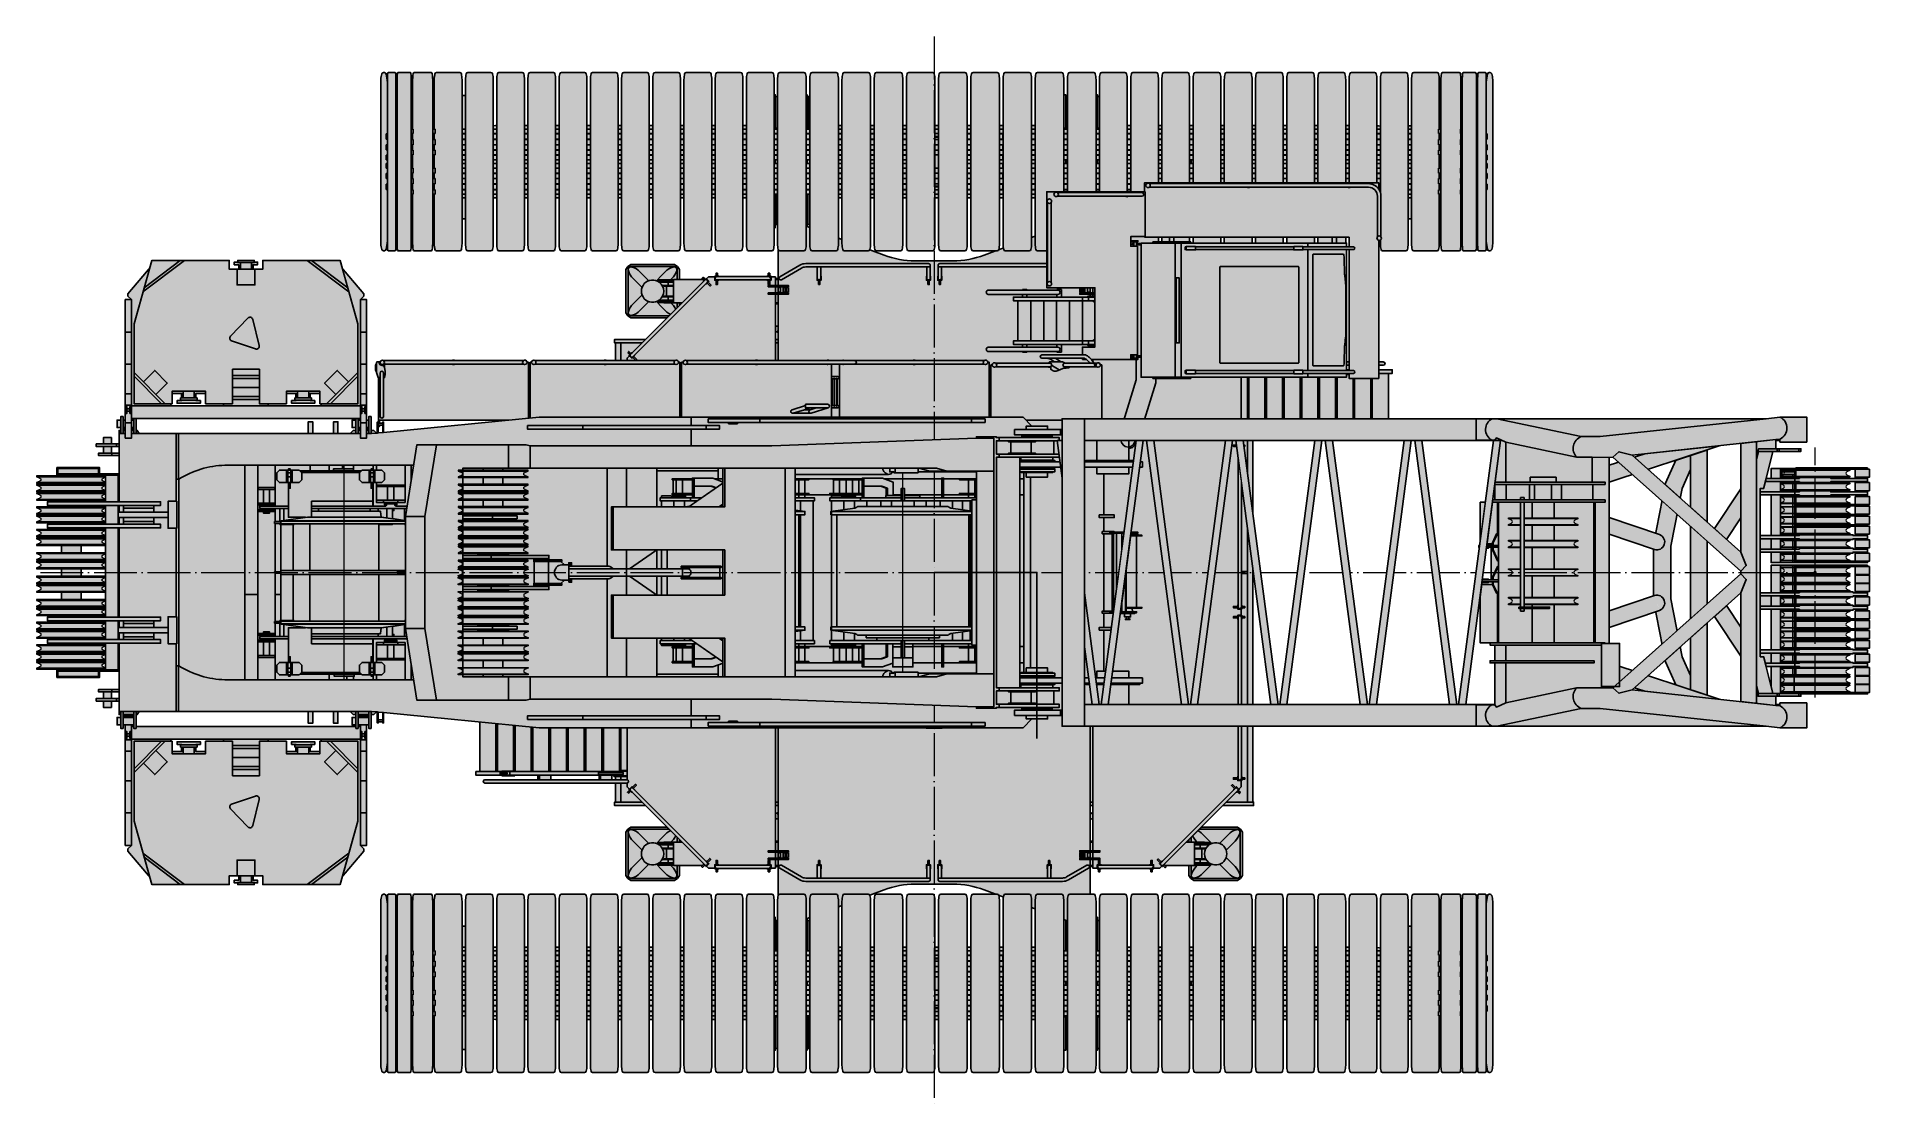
# Model space of a CAD drawing. Header units: millimetres. Extents: x -10890 to 10855, y -21000 to 23317.
# Drawn here: x -10042 to 10464, y -21000 to -9000 of the extents above; entities that cross this region are included whole.
import ezdxf

# ---------------------------------------------------------------- set-up
doc = ezdxf.new("R2010")
doc.units = ezdxf.units.MM
doc.set_wipeout_variables(frame=1)
doc.linetypes.add('ACAD_ISO04W100', pattern=[30, 24, -3, 0, -3])
doc.layers.add('Техника. Кран LR 11000', color=250, linetype='Continuous')
doc.layers.add('Техника. Кран LR 11000 Штриховка', color=7, linetype='Continuous', true_color=0xffd147)

# ---------------------------------------------------------------- blocks, each defined once
blk = doc.blocks.new('LR 11000-20181117.123180562')
at = {"color": 0, "linetype": 'ByBlock', "lineweight": -2, "ltscale": 20, "transparency": 16777216}
blk.add_wipeout([(120, -1563), (200, -1563), (-191, 1393), (-271, 1393)], dxfattribs=at)
at = {"layer": 'Техника. Кран LR 11000 Штриховка', "lineweight": -2, "ltscale": 20, "transparency": 16777216}
h = blk.add_hatch(color=256, dxfattribs=at)
h.dxf.hatch_style = 1
h.paths.add_polyline_path([(-191, 1393), (-271, 1393), (120, -1563), (200, -1563)])
at = {"color": 0, "linetype": 'ByBlock', "lineweight": -2, "ltscale": 20, "transparency": 16777216}
blk.add_lwpolyline([(-191, 1393), (-271, 1393), (120, -1563), (200, -1563), (-191, 1393)], dxfattribs=at)
blk = doc.blocks.new('LR 11000-20241126.21224')
at = {"color": 0, "linetype": 'ByBlock', "lineweight": -2, "ltscale": 20, "transparency": 16777216}
blk.add_wipeout([(400, 410), (400, 410), (404, 410), (407, 407), (409, 404), (410, 400), (410, -400), (410, -400), (409, -403), (408, -406), (406, -408), (403, -410), (-400, -410), (-400, -410), (-404, -409), (-407, -407), (-409, -404), (-410, -400), (-410, 400), (-410, 400), (-409, 404), (-407, 407), (-404, 410), (-400, 410)], dxfattribs=at)
at = {"layer": 'Техника. Кран LR 11000 Штриховка', "ltscale": 20, "true_color": 0xadadad, "transparency": 16777216}
h = blk.add_hatch(color=253, dxfattribs=at)
h.dxf.hatch_style = 1
edge = h.paths.add_edge_path()
edge.add_line((-400, 410), (400, 410))
edge.add_arc((400, 400), 10, 0, 90, ccw=False)
edge.add_line((410, 400), (410, -400))
edge.add_arc((400, -400), 10, 284.641918, 360, ccw=False)
edge.add_line((403, -410), (-400, -410))
edge.add_arc((-400, -400), 10, 180, 270, ccw=False)
edge.add_line((-410, -400), (-410, 400))
edge.add_arc((-400, 400), 10, 90, 180, ccw=False)
at = {"color": 0, "linetype": 'ByBlock', "lineweight": -2, "ltscale": 20, "transparency": 16777216}
for p, q in [((-358, 358), (-358, -358)), ((-358, 358), (358, 358)), ((0, 95), (0, -95)), ((358, 358), (358, -358)), ((358, -358), (-358, -358))]:
    blk.add_line(p, q, dxfattribs=at)
blk.add_lwpolyline([(-400, 410), (400, 410, -0.414213562), (410, 400), (410, -400, -0.341197649), (403, -410), (-400, -410, -0.414213562), (-410, -400), (-410, 400, -0.414213562), (-400, 410)], format="xyb", dxfattribs=at)
for points in [[(-95, 96), (-407, 408)], [(257, 2783), (-257, 2783)], [(-256, 2755), (256, 2755)], [(95, 96), (407, 408)], [(-95, -95), (-407, -407)], [(95, -95), (407, -407)]]:
    blk.add_lwpolyline(points, dxfattribs=at)
blk.add_lwpolyline([(-95, 95), (95, 95), (95, -95), (-95, -95)], close=True, dxfattribs=at)
blk.add_wipeout([(157, 44), (173, 44), (256, 2755), (257, 2783), (283, 3625), (266, 3625), (266, 3680), (228, 3680), (228, 3625), (-228, 3625), (-228, 3680), (-266, 3680), (-266, 3625), (-283, 3625), (-257, 2783), (-256, 2755), (-173, 44), (-157, 44), (-156, 29), (-156, 29), (-144, -67), (-79, -138), (15, -158), (104, -120), (154, -38), (156, 29)], dxfattribs=at)
at = {"layer": 'Техника. Кран LR 11000 Штриховка', "ltscale": 20, "true_color": 0xadadad, "transparency": 16777216}
h = blk.add_hatch(color=253, dxfattribs=at)
h.dxf.hatch_style = 1
edge = h.paths.add_edge_path()
edge.add_line((156, 29), (157, 44))
edge.add_line((157, 44), (173, 44))
edge.add_line((173, 44), (256, 2755))
edge.add_line((256, 2755), (257, 2783))
edge.add_line((257, 2783), (283, 3625))
edge.add_line((283, 3625), (266, 3625))
edge.add_line((266, 3625), (266, 3680))
edge.add_line((266, 3680), (228, 3680))
edge.add_line((228, 3680), (228, 3625))
edge.add_line((228, 3625), (-228, 3625))
edge.add_line((-228, 3625), (-228, 3680))
edge.add_line((-228, 3680), (-266, 3680))
edge.add_line((-266, 3680), (-266, 3625))
edge.add_line((-266, 3625), (-283, 3625))
edge.add_line((-283, 3625), (-257, 2783))
edge.add_line((-257, 2783), (-256, 2755))
edge.add_line((-256, 2755), (-173, 44))
edge.add_line((-173, 44), (-157, 44))
edge.add_line((-157, 44), (-156, 29))
edge.add_arc((0, 0), 159, 169.5841369, 370.4158631)
at = {"color": 0, "linetype": 'ByBlock', "lineweight": -2, "ltscale": 20, "transparency": 16777216}
blk.add_lwpolyline([(156, 29), (157, 44), (173, 44), (256, 2755), (257, 2783), (283, 3625), (266, 3625), (266, 3680), (228, 3680), (228, 3625), (-228, 3625), (-228, 3680), (-266, 3680), (-266, 3625), (-283, 3625), (-257, 2783), (-256, 2755), (-173, 44), (-157, 44), (-156, 29, 1.200575186)], format="xyb", close=True, dxfattribs=at)
for points in [[(-266, 3625), (-228, 3625)], [(228, 3625), (266, 3625)]]:
    blk.add_lwpolyline(points, dxfattribs=at)
blk.add_lwpolyline([(-156, 29, -0.83293409), (156, 29)], format="xyb", dxfattribs=at)
blk = doc.blocks.new('LR 11000-20230901.135717')
at = {"color": 0, "linetype": 'ByBlock', "lineweight": -2, "ltscale": 20, "transparency": 16777216, "xscale": -1, "rotation": 180}
blk.add_blockref('LR 11000-20241126.21224', (0, 0), dxfattribs=at)
at = {"color": 0, "linetype": 'ByBlock', "lineweight": 5, "ltscale": 20, "transparency": 16777216}
for points in [[(0, 0), (-560, 0)], [(0, 560), (0, 0)], [(560, 0), (0, 0)], [(0, 0), (0, -560)]]:
    blk.add_lwpolyline(points, dxfattribs=at)
blk = doc.blocks.new('LR 11000-20250225.072448')
at = {"color": 0, "linetype": 'ByBlock', "lineweight": -2, "ltscale": 20, "transparency": 16777216}
blk.add_wipeout([(-2625, 165), (-2625, 195), (-960, 195), (-960, 400), (-60, 400), (-60, 195), (-15, 195), (-15, 145), (-909, 145), (-909, 112), (-610, 112), (-610, 145), (-410, 145), (-410, 112), (0, 112), (0, -112), (-410, -112), (-410, -145), (-610, -145), (-610, -112), (-909, -112), (-909, -145), (-15, -145), (-15, -195), (-60, -195), (-60, -405), (-121, -405), (-121, -641), (-899, -641), (-899, -405), (-960, -405), (-960, -195), (-2625, -195), (-2625, -165), (-2645, -165), (-2645, 165)], dxfattribs=at)
at = {"layer": 'Техника. Кран LR 11000 Штриховка', "ltscale": 20, "true_color": 0xadadad, "transparency": 16777216}
h = blk.add_hatch(color=253, dxfattribs=at)
h.dxf.hatch_style = 1
h.paths.add_polyline_path([(-2645, 165), (-2625, 165), (-2625, 195), (-960, 195), (-960, 400), (-60, 400), (-60, 195), (-15, 195), (-15, 145), (-909, 145), (-909, 112), (-610, 112), (-610, 145), (-410, 145), (-410, 112), (0, 112), (0, -112), (-410, -112), (-410, -145), (-610, -145), (-610, -112), (-909, -112), (-909, -145), (-15, -145), (-15, -195), (-60, -195), (-60, -405), (-121, -405), (-121, -641), (-899, -641), (-899, -405), (-960, -405), (-960, -195), (-2625, -195), (-2625, -165), (-2645, -165)])
at = {"color": 0, "linetype": 'ByBlock', "lineweight": -2, "ltscale": 20, "transparency": 16777216}
for points in [[(-2645, 165), (-2625, 165), (-2625, 195), (-960, 195), (-960, 400), (-60, 400), (-60, 195), (-15, 195), (-15, 145), (-909, 145), (-909, 112), (-610, 112), (-610, 145), (-410, 145), (-410, 112), (0, 112), (0, -112), (-410, -112), (-410, -145), (-610, -145), (-610, -112), (-909, -112), (-909, -145), (-15, -145), (-15, -195), (-60, -195), (-60, -405), (-121, -405), (-121, -641), (-899, -641), (-899, -405), (-960, -405), (-960, -195), (-2625, -195), (-2625, -165), (-2645, -165)], [(-1070, 180), (-572, 180), (-572, 160), (-1070, 160)], [(-1070, -160), (-572, -160), (-572, -180), (-1070, -180)]]:
    blk.add_lwpolyline(points, close=True, dxfattribs=at)
for points in [[(-2625, 165), (-2625, -165)], [(-2625, 145), (-909, 145)], [(-909, 145), (-909, -145), (-2625, -145)], [(-2286, 195), (-2286, -195)], [(-1414, 195), (-1414, -195)], [(-960, 195), (-60, 195)], [(-610, 112), (-410, 112)], [(-60, -195), (-960, -195)], [(-610, -112), (-410, -112)], [(-899, -405), (-121, -405)]]:
    blk.add_lwpolyline(points, dxfattribs=at)
blk = doc.blocks.new('LR 11000-20250225.072029')
at = {"color": 0, "linetype": 'ByBlock', "lineweight": -2, "ltscale": 20, "transparency": 16777216}
blk.add_wipeout([(-5091, -641), (-5091, -405), (-5030, -405), (-5030, -392), (-5030, -392), (-4990, -398), (-4949, -402), (-4909, -404), (-4868, -405), (-4868, -405), (-1853, -405), (-1853, -705), (-1828, -705), (-1828, -740), (-1778, -740), (-1778, -705), (-1758, -705), (-1758, -655), (-1752, -650), (-1752, -595), (-1498, -595), (-1498, -650), (-1492, -655), (-1492, -705), (-1472, -705), (-1472, -740), (-1422, -740), (-1422, -705), (-1398, -705), (-1398, -405), (1397, -405), (1397, -705), (1422, -705), (1422, -740), (1472, -740), (1472, -705), (1492, -705), (1492, -655), (1497, -650), (1497, -595), (1752, -595), (1752, -650), (1757, -655), (1757, -705), (1778, -705), (1778, -740), (1828, -740), (1828, -705), (1852, -705), (1852, -405), (4887, -405), (4887, -405), (5013, -395), (5136, -369), (5256, -327), (5369, -271), (5369, -271), (5369, -230), (5477, -230), (5477, -190), (5098, -190), (5098, -190), (5073, -100), (5064, -7), (5071, 87), (5094, 178), (5098, 190), (5477, 190), (5477, 230), (5369, 230), (5369, 271), (5369, 271), (5255, 327), (5136, 369), (5012, 395), (4885, 405), (4833, 405), (1852, 405), (1852, 655), (1850, 658), (1850, 730), (1828, 730), (1828, 750), (1778, 750), (1778, 730), (1755, 730), (1755, 658), (1752, 655), (1752, 405), (1497, 405), (1497, 655), (1495, 658), (1495, 730), (1472, 730), (1472, 750), (1422, 750), (1422, 730), (1400, 730), (1400, 658), (1397, 655), (1397, 405), (-1398, 405), (-1398, 655), (-1400, 658), (-1400, 730), (-1422, 730), (-1422, 750), (-1472, 750), (-1472, 730), (-1495, 730), (-1495, 658), (-1498, 655), (-1498, 405), (-1752, 405), (-1752, 655), (-1755, 658), (-1755, 730), (-1778, 730), (-1778, 750), (-1828, 750), (-1828, 730), (-1850, 730), (-1850, 658), (-1853, 655), (-1853, 405), (-4834, 405), (-4834, 405), (-4883, 405), (-4932, 403), (-4981, 399), (-5030, 392), (-5030, 392), (-5030, 740), (-5930, 740), (-5930, 240), (-5975, 240), (-5975, 190), (-5195, 190), (-5195, 160), (-5112, 112), (-5380, 112), (-5380, 190), (-5580, 190), (-5580, 112), (-5990, 112), (-5990, -112), (-5112, -112), (-5195, -160), (-5195, -190), (-5380, -190), (-5380, -112), (-5580, -112), (-5580, -190), (-5975, -190), (-5975, -240), (-5930, -240), (-5930, -405), (-5869, -405), (-5869, -641)], dxfattribs=at)
at = {"layer": 'Техника. Кран LR 11000 Штриховка', "ltscale": 20, "true_color": 0xadadad, "transparency": 16777216}
h = blk.add_hatch(color=253, dxfattribs=at)
h.dxf.hatch_style = 1
edge = h.paths.add_edge_path()
edge.add_line((-5869, -641), (-5091, -641))
edge.add_line((-5091, -641), (-5091, -405))
edge.add_line((-5091, -405), (-5030, -405))
edge.add_line((-5030, -405), (-5030, -392))
edge.add_arc((-4867, 632), 1037, 260.9445, 269.913)
edge.add_line((-4868, -405), (-1853, -405))
edge.add_line((-1853, -405), (-1853, -705))
edge.add_line((-1853, -705), (-1828, -705))
edge.add_line((-1828, -705), (-1828, -740))
edge.add_line((-1828, -740), (-1778, -740))
edge.add_line((-1778, -740), (-1778, -705))
edge.add_line((-1778, -705), (-1758, -705))
edge.add_line((-1758, -705), (-1758, -655))
edge.add_line((-1758, -655), (-1752, -650))
edge.add_line((-1752, -650), (-1752, -595))
edge.add_line((-1752, -595), (-1498, -595))
edge.add_line((-1498, -595), (-1498, -650))
edge.add_line((-1498, -650), (-1492, -655))
edge.add_line((-1492, -655), (-1492, -705))
edge.add_line((-1492, -705), (-1472, -705))
edge.add_line((-1472, -705), (-1472, -740))
edge.add_line((-1472, -740), (-1422, -740))
edge.add_line((-1422, -740), (-1422, -705))
edge.add_line((-1422, -705), (-1398, -705))
edge.add_line((-1398, -705), (-1398, -405))
edge.add_line((-1398, -405), (1397, -405))
edge.add_line((1397, -405), (1397, -705))
edge.add_line((1397, -705), (1422, -705))
edge.add_line((1422, -705), (1422, -740))
edge.add_line((1422, -740), (1472, -740))
edge.add_line((1472, -740), (1472, -705))
edge.add_line((1472, -705), (1492, -705))
edge.add_line((1492, -705), (1492, -655))
edge.add_line((1492, -655), (1497, -650))
edge.add_line((1497, -650), (1497, -595))
edge.add_line((1497, -595), (1752, -595))
edge.add_line((1752, -595), (1752, -650))
edge.add_line((1752, -650), (1757, -655))
edge.add_line((1757, -655), (1757, -705))
edge.add_line((1757, -705), (1778, -705))
edge.add_line((1778, -705), (1778, -740))
edge.add_line((1778, -740), (1828, -740))
edge.add_line((1828, -740), (1828, -705))
edge.add_line((1828, -705), (1852, -705))
edge.add_line((1852, -705), (1852, -405))
edge.add_line((1852, -405), (4887, -405))
edge.add_arc((4869, 594), 999, 271.0116, 300.0335)
edge.add_line((5369, -271), (5369, -230))
edge.add_line((5369, -230), (5477, -230))
edge.add_line((5477, -230), (5477, -190))
edge.add_line((5477, -190), (5098, -190))
edge.add_arc((5613, 0), 549, 159.7535, 200.2465, ccw=False)
edge.add_line((5098, 190), (5477, 190))
edge.add_line((5477, 190), (5477, 230))
edge.add_line((5477, 230), (5369, 230))
edge.add_line((5369, 230), (5369, 271))
edge.add_arc((4867, -599), 1005, 60.0101, 91.9027)
edge.add_line((4833, 405), (1852, 405))
edge.add_line((1852, 405), (1852, 655))
edge.add_line((1852, 655), (1850, 658))
edge.add_line((1850, 658), (1850, 730))
edge.add_line((1850, 730), (1828, 730))
edge.add_line((1828, 730), (1828, 750))
edge.add_line((1828, 750), (1778, 750))
edge.add_line((1778, 750), (1778, 730))
edge.add_line((1778, 730), (1755, 730))
edge.add_line((1755, 730), (1755, 658))
edge.add_line((1755, 658), (1752, 655))
edge.add_line((1752, 655), (1752, 405))
edge.add_line((1752, 405), (1497, 405))
edge.add_line((1497, 405), (1497, 655))
edge.add_line((1497, 655), (1495, 658))
edge.add_line((1495, 658), (1495, 730))
edge.add_line((1495, 730), (1472, 730))
edge.add_line((1472, 730), (1472, 750))
edge.add_line((1472, 750), (1422, 750))
edge.add_line((1422, 750), (1422, 730))
edge.add_line((1422, 730), (1400, 730))
edge.add_line((1400, 730), (1400, 658))
edge.add_line((1400, 658), (1397, 655))
edge.add_line((1397, 655), (1397, 405))
edge.add_line((1397, 405), (-1398, 405))
edge.add_line((-1398, 405), (-1398, 655))
edge.add_line((-1398, 655), (-1400, 658))
edge.add_line((-1400, 658), (-1400, 730))
edge.add_line((-1400, 730), (-1422, 730))
edge.add_line((-1422, 730), (-1422, 750))
edge.add_line((-1422, 750), (-1472, 750))
edge.add_line((-1472, 750), (-1472, 730))
edge.add_line((-1472, 730), (-1495, 730))
edge.add_line((-1495, 730), (-1495, 658))
edge.add_line((-1495, 658), (-1498, 655))
edge.add_line((-1498, 655), (-1498, 405))
edge.add_line((-1498, 405), (-1752, 405))
edge.add_line((-1752, 405), (-1752, 655))
edge.add_line((-1752, 655), (-1755, 658))
edge.add_line((-1755, 658), (-1755, 730))
edge.add_line((-1755, 730), (-1778, 730))
edge.add_line((-1778, 730), (-1778, 750))
edge.add_line((-1778, 750), (-1828, 750))
edge.add_line((-1828, 750), (-1828, 730))
edge.add_line((-1828, 730), (-1850, 730))
edge.add_line((-1850, 730), (-1850, 658))
edge.add_line((-1850, 658), (-1853, 655))
edge.add_line((-1853, 655), (-1853, 405))
edge.add_line((-1853, 405), (-4834, 405))
edge.add_arc((-4861, -683), 1089, 88.5877, 98.9474)
edge.add_line((-5030, 392), (-5030, 740))
edge.add_line((-5030, 740), (-5930, 740))
edge.add_line((-5930, 740), (-5930, 240))
edge.add_line((-5930, 240), (-5975, 240))
edge.add_line((-5975, 240), (-5975, 190))
edge.add_line((-5975, 190), (-5195, 190))
edge.add_line((-5195, 190), (-5195, 160))
edge.add_line((-5195, 160), (-5112, 112))
edge.add_line((-5112, 112), (-5380, 112))
edge.add_line((-5380, 112), (-5380, 190))
edge.add_line((-5380, 190), (-5580, 190))
edge.add_line((-5580, 190), (-5580, 112))
edge.add_line((-5580, 112), (-5990, 112))
edge.add_line((-5990, 112), (-5990, -112))
edge.add_line((-5990, -112), (-5112, -112))
edge.add_line((-5112, -112), (-5195, -160))
edge.add_line((-5195, -160), (-5195, -190))
edge.add_line((-5195, -190), (-5380, -190))
edge.add_line((-5380, -190), (-5380, -112))
edge.add_line((-5380, -112), (-5580, -112))
edge.add_line((-5580, -112), (-5580, -190))
edge.add_line((-5580, -190), (-5975, -190))
edge.add_line((-5975, -190), (-5975, -240))
edge.add_line((-5975, -240), (-5930, -240))
edge.add_line((-5930, -240), (-5930, -405))
edge.add_line((-5930, -405), (-5869, -405))
edge.add_line((-5869, -405), (-5869, -641))
at = {"color": 0, "linetype": 'ByBlock', "lineweight": -2, "ltscale": 20, "transparency": 16777216}
for points in [[(-5869, -641), (-5091, -641), (-5091, -405), (-5030, -405), (-5030, -392, 0.039152), (-4868, -405), (-1853, -405), (-1853, -705), (-1828, -705), (-1828, -740), (-1778, -740), (-1778, -705), (-1758, -705), (-1758, -655), (-1752, -650), (-1752, -595), (-1498, -595), (-1498, -650), (-1492, -655), (-1492, -705), (-1472, -705), (-1472, -740), (-1422, -740), (-1422, -705), (-1398, -705), (-1398, -405), (1397, -405), (1397, -705), (1422, -705), (1422, -740), (1472, -740), (1472, -705), (1492, -705), (1492, -655), (1497, -650), (1497, -595), (1752, -595), (1752, -650), (1757, -655), (1757, -705), (1778, -705), (1778, -740), (1828, -740), (1828, -705), (1852, -705), (1852, -405), (4887, -405, 0.127313), (5369, -271), (5369, -230), (5477, -230), (5477, -190), (5098, -190, -0.178546), (5098, 190), (5477, 190), (5477, 230), (5369, 230), (5369, 271, 0.140063), (4833, 405), (1852, 405), (1852, 655), (1850, 658), (1850, 730), (1828, 730), (1828, 750), (1778, 750), (1778, 730), (1755, 730), (1755, 658), (1752, 655), (1752, 405), (1497, 405), (1497, 655), (1495, 658), (1495, 730), (1472, 730), (1472, 750), (1422, 750), (1422, 730), (1400, 730), (1400, 658), (1397, 655), (1397, 405), (-1398, 405), (-1398, 655), (-1400, 658), (-1400, 730), (-1422, 730), (-1422, 750), (-1472, 750), (-1472, 730), (-1495, 730), (-1495, 658), (-1498, 655), (-1498, 405), (-1752, 405), (-1752, 655), (-1755, 658), (-1755, 730), (-1778, 730), (-1778, 750), (-1828, 750), (-1828, 730), (-1850, 730), (-1850, 658), (-1853, 655), (-1853, 405), (-4834, 405, 0.045234), (-5030, 392), (-5030, 740), (-5930, 740), (-5930, 240), (-5975, 240), (-5975, 190), (-5195, 190), (-5195, 160), (-5112, 112), (-5380, 112), (-5380, 190), (-5580, 190), (-5580, 112), (-5990, 112), (-5990, -112), (-5112, -112), (-5195, -160), (-5195, -190), (-5380, -190), (-5380, -112), (-5580, -112), (-5580, -190), (-5975, -190), (-5975, -240), (-5930, -240), (-5930, -405), (-5869, -405), (-5869, -641)], [(-5112, 112), (-5083, 95, -0.577365), (-5083, -95), (-5112, -112)]]:
    blk.add_lwpolyline(points, format="xyb", dxfattribs=at)
for points in [[(-1850, 658), (-1850, 375)], [(-1828, 730), (-1828, 375)], [(-1778, 375), (-1778, 730)], [(-1755, 392), (-1755, 658)], [(-1495, 658), (-1495, 375)], [(-1472, 730), (-1472, 375)], [(-1422, 375), (-1422, 730)], [(-1400, 392), (-1400, 658)], [(1400, 392), (1400, 658)], [(1422, 375), (1422, 730)], [(1472, 730), (1472, 375)], [(1495, 658), (1495, 375)], [(1755, 392), (1755, 658)], [(1778, 375), (1778, 730)], [(1828, 730), (1828, 375)], [(1850, 658), (1850, 375)], [(-5930, 240), (-4910, 240)], [(-5195, 190), (-2984, 190), (-2984, 235), (-5418, 235), (-5418, 190)], [(-5030, 392), (-5030, 240)], [(-4910, 235), (-4910, 255), (-4841, 280), (-2296, 280), (-2165, 330), (-1918, 330), (-1918, 375), (-1332, 375), (-1332, 330), (-1078, 330), (-940, 280), (940, 280), (1078, 330), (1332, 330), (1332, 375), (1917, 375), (1917, 330), (2165, 330), (2296, 280), (4855, 280), (4855, 346), (4955, 346), (4955, 302), (5047, 340), (5093, 340)], [(-4820, 280), (-4820, 235)], [(-2740, 225), (2740, 225), (2740, 275), (-2740, 275), (-2740, 225)], [(-1918, 330), (-1332, 330)], [(-1850, 392), (-1853, 395), (-1853, 405)], [(-1828, 330), (-1828, 275)], [(-1828, 225), (-1828, -225)], [(-1778, 330), (-1778, 275)], [(-1778, -225), (-1778, 225)], [(-1755, 375), (-1755, 392), (-1752, 395), (-1752, 405)], [(-1495, 392), (-1498, 395), (-1498, 405)], [(-1472, 275), (-1472, 280), (-1422, 280), (-1422, 275)], [(-1472, -225), (-1472, 225)], [(-1422, -225), (-1422, 225)], [(-1400, 375), (-1400, 392), (-1398, 395), (-1398, 405)], [(1917, 330), (1332, 330)], [(1400, 375), (1400, 392), (1397, 395), (1397, 405)], [(1472, 275), (1472, 280), (1422, 280), (1422, 275)], [(1422, -225), (1422, 225)], [(1472, -225), (1472, 225)], [(1495, 392), (1497, 395), (1497, 405)], [(1755, 375), (1755, 392), (1752, 395), (1752, 405)], [(1778, 330), (1778, 275)], [(1778, -225), (1778, 225)], [(1828, 330), (1828, 275)], [(1828, 225), (1828, -225)], [(1850, 392), (1852, 395), (1852, 405)], [(5369, 230), (2970, 230), (2970, 190), (5098, 190)], [(4855, 300), (4955, 300)], [(4855, 280), (4855, 230)], [(5065, 340), (4955, 294)], [(4955, 302), (4955, 230)], [(5355, 230), (5355, 245), (4963, 245), (4963, 230)], [(5093, 340), (5100, 340), (5100, 245)], [(-5580, 112), (-5380, 112)], [(-4820, 190), (-4820, -190)], [(-2640, -166), (-2960, -166), (-2960, -53), (-2875, -37), (-2875, 36), (-2960, 53), (-2960, 166), (-2640, 166), (-2640, 53), (-2725, 36), (-2725, -37), (-2640, -53), (-2640, -166)], [(-2960, 53), (-2640, 53)], [(-2875, 36), (-2725, 36)], [(2640, -166), (2960, -166), (2960, -53), (2875, -37), (2875, 36), (2960, 53), (2960, 166), (2640, 166), (2640, 53), (2725, 36), (2725, -37), (2640, -53), (2640, -166)], [(2960, 53), (2640, 53)], [(2875, 36), (2725, 36)], [(4855, 190), (4855, -190)], [(4955, -190), (4955, 190)], [(-5580, -190), (-5380, -190)], [(-5418, -190), (-5418, -230), (-2984, -230), (-2984, -190), (-5195, -190)], [(-2960, -53), (-2640, -53)], [(-2725, -37), (-2875, -37)], [(2960, -53), (2640, -53)], [(2725, -37), (2875, -37)], [(5369, -230), (2970, -230), (2970, -190), (5098, -190)], [(-5930, -240), (-4910, -240)], [(-5869, -405), (-5091, -405)], [(-5030, -240), (-5030, -392)], [(-4910, -230), (-4910, -255), (-4841, -280), (-2288, -280), (-2168, -352), (-1853, -352), (-1853, -405)], [(-4820, -230), (-4820, -280)], [(2740, -275), (2740, -225), (-2740, -225), (-2740, -275), (2740, -275)], [(-1853, -352), (-1853, -343), (-1828, -343)], [(-1828, -275), (-1828, -705)], [(-1778, -708), (-1778, -275)], [(-1758, -655), (-1758, -315), (-1778, -315)], [(-1758, -315), (-1492, -315)], [(-1758, -345), (-1752, -350), (-1752, -595)], [(-1752, -375), (-1498, -375)], [(-1752, -405), (-1498, -405)], [(-1492, -345), (-1498, -350), (-1498, -595)], [(-1492, -655), (-1492, -315), (-1472, -315)], [(-1472, -708), (-1472, -275)], [(-1422, -275), (-1422, -705)], [(-1398, -352), (-1398, -343), (-1422, -343)], [(-1398, -405), (-1398, -352), (-1074, -352), (-949, -280), (949, -280), (1074, -352), (1397, -352), (1397, -405)], [(1397, -352), (1397, -343), (1422, -343)], [(1422, -275), (1422, -705)], [(1472, -708), (1472, -275)], [(1492, -655), (1492, -315), (1472, -315)], [(1757, -315), (1492, -315)], [(1492, -345), (1497, -350), (1497, -595)], [(1752, -375), (1497, -375)], [(1752, -405), (1497, -405)], [(1757, -345), (1752, -350), (1752, -595)], [(1757, -655), (1757, -315), (1778, -315)], [(1778, -708), (1778, -275)], [(1828, -275), (1828, -705)], [(1852, -352), (1852, -343), (1828, -343)], [(1852, -405), (1852, -352), (2168, -352), (2287, -280), (4855, -280), (4855, -346), (4955, -346), (4955, -302), (5047, -340), (5100, -340), (5100, -245), (5354, -245), (5354, -230)], [(4855, -230), (4855, -300), (4955, -300), (4955, -230)], [(4963, -230), (4963, -245), (5100, -245)]]:
    blk.add_lwpolyline(points, dxfattribs=at)
for points in [[(-2988, 171), (-2580, 171), (-2580, 191), (-2988, 191)], [(2988, 171), (2580, 171), (2580, 191), (2988, 191)], [(-2988, -171), (-2580, -171), (-2580, -191), (-2988, -191)], [(2988, -171), (2580, -171), (2580, -191), (2988, -191)]]:
    blk.add_lwpolyline(points, close=True, dxfattribs=at)
blk = doc.blocks.new('LR 11000-20250224.205818')
at = {"color": 0, "linetype": 'ByBlock', "lineweight": -2, "ltscale": 20, "transparency": 16777216}
blk.add_wipeout([(-882, 30), (-882, 31), (-900, 31), (-946, 40), (-960, 40), (-960, 40), (-984, 32), (-998, 12), (-998, -13), (-983, -33), (-960, -40), (-946, -40), (-900, -31), (-882, -31), (-882, -30), (-78, -30), (-78, -31), (-60, -31), (-14, -40), (0, -40), (0, -40), (24, -32), (38, -12), (38, 13), (23, 33), (0, 40), (-14, 40), (-60, 31), (-78, 31), (-78, 30)], dxfattribs=at)
at = {"layer": 'Техника. Кран LR 11000 Штриховка', "ltscale": 20, "true_color": 0xadadad, "transparency": 16777216}
h = blk.add_hatch(color=253, dxfattribs=at)
h.dxf.hatch_style = 1
edge = h.paths.add_edge_path()
edge.add_line((-78, 30), (-882, 30))
edge.add_line((-882, 30), (-882, 31))
edge.add_line((-882, 31), (-900, 31))
edge.add_line((-900, 31), (-946, 40))
edge.add_line((-946, 40), (-960, 40))
edge.add_arc((-960, 0), 40, 90, 270)
edge.add_line((-960, -40), (-946, -40))
edge.add_line((-946, -40), (-900, -31))
edge.add_line((-900, -31), (-882, -31))
edge.add_line((-882, -31), (-882, -30))
edge.add_line((-882, -30), (-78, -30))
edge.add_line((-78, -30), (-78, -31))
edge.add_line((-78, -31), (-60, -31))
edge.add_line((-60, -31), (-14, -40))
edge.add_line((-14, -40), (0, -40))
edge.add_arc((0, 0), 40, 270, 450)
edge.add_line((0, 40), (-14, 40))
edge.add_line((-14, 40), (-60, 31))
edge.add_line((-60, 31), (-78, 31))
edge.add_line((-78, 31), (-78, 30))
at = {"color": 0, "linetype": 'ByBlock', "lineweight": -2, "ltscale": 20, "transparency": 16777216}
blk.add_lwpolyline([(-78, 30), (-882, 30), (-882, 31), (-900, 31), (-946, 40), (-960, 40, 1), (-960, -40), (-946, -40), (-900, -31), (-882, -31), (-882, -30), (-78, -30), (-78, -31), (-60, -31), (-14, -40), (0, -40, 1), (0, 40), (-14, 40), (-60, 31), (-78, 31)], format="xyb", close=True, dxfattribs=at)
for points in [[(-882, 30), (-882, -30)], [(-78, 30), (-78, -30)]]:
    blk.add_lwpolyline(points, dxfattribs=at)
for centre in [(-960, 0), (0, 0)]:
    blk.add_circle(centre, 20, dxfattribs=at)
blk = doc.blocks.new('LR 11000-20250224.2054')
at = {"color": 0, "linetype": 'ByBlock', "lineweight": -2, "ltscale": 20, "transparency": 16777216}
blk.add_wipeout([(-277, -277), (-244, -300), (244, -300), (277, -277), (300, -244), (300, 244), (277, 277), (244, 300), (-244, 300), (-277, 277), (-300, 244), (-300, -244)], dxfattribs=at)
at = {"layer": 'Техника. Кран LR 11000 Штриховка', "ltscale": 20, "true_color": 0xadadad, "transparency": 16777216}
h = blk.add_hatch(color=253, dxfattribs=at)
h.dxf.hatch_style = 1
h.paths.add_polyline_path([(-300, -244), (-277, -277), (-244, -300), (244, -300), (277, -277), (300, -244), (300, 244), (277, 277), (244, 300), (-244, 300), (-277, 277), (-300, 244)])
at = {"color": 0, "linetype": 'ByBlock', "lineweight": -2, "ltscale": 20, "transparency": 16777216}
for points in [[(-300, -244), (-277, -277), (-244, -300), (244, -300), (277, -277), (300, -244), (300, 244), (277, 277), (244, 300), (-244, 300), (-277, 277), (-300, 244)], [(-275, -275), (275, -275), (275, 275), (-275, 275)]]:
    blk.add_lwpolyline(points, close=True, dxfattribs=at)
for points in [[(-76, 1), (-217, 142, -0.131868), (-270, 228, -0.690403), (-228, 270, -0.132871), (-142, 217), (-1, 76)], [(76, 1), (217, 142, 0.131868), (270, 228, 0.690403), (228, 270, 0.132871), (142, 217), (1, 76)], [(-76, -1), (-217, -142, 0.131868), (-270, -228, 0.690403), (-228, -270, 0.132871), (-142, -217), (-1, -76)], [(76, -1), (217, -142, -0.131868), (270, -228, -0.690403), (228, -270, -0.132871), (142, -217), (1, -76)]]:
    blk.add_lwpolyline(points, format="xyb", dxfattribs=at)
for radius in [76, 57.3]:
    blk.add_circle((0, 0), radius, dxfattribs=at)
blk = doc.blocks.new('LR 11000-20250224.205448')
at = {"color": 0, "linetype": 'ByBlock', "lineweight": -2, "ltscale": 20, "transparency": 16777216}
blk.add_wipeout([(-1311, -136), (-1249, -132), (-595, -132), (-600, -147), (-600, -147), (-600, -166), (-591, -182), (-575, -191), (-556, -191), (-371, -137), (-371, -132), (-235, -132), (-235, -131), (-126, -131), (-126, -127), (-70, -127), (-70, -113), (-79, -107), (-126, -107), (-126, -103), (-155, -103), (-155, -100), (-75, -100), (-75, -100), (-35, -120), (9, -125), (52, -114), (89, -88), (114, -51), (125, -8), (120, 36), (99, 76), (66, 106), (25, 122), (-19, 123), (-61, 109), (-75, 100), (-155, 100), (-155, 103), (-126, 103), (-126, 107), (-79, 107), (-70, 113), (-70, 127), (-235, 127), (-235, 132), (-1249, 132), (-1311, 136), (-1549, 166), (-1549, 166), (-1601, 164), (-1649, 147), (-1690, 116), (-1720, 74), (-1735, 24), (-1735, -27), (-1719, -76), (-1688, -118), (-1647, -148), (-1598, -165), (-1549, -166)], dxfattribs=at)
at = {"layer": 'Техника. Кран LR 11000 Штриховка', "ltscale": 20, "true_color": 0xadadad, "transparency": 16777216}
h = blk.add_hatch(color=253, dxfattribs=at)
h.dxf.hatch_style = 1
edge = h.paths.add_edge_path()
edge.add_line((-1549, -166), (-1311, -136))
edge.add_line((-1311, -136), (-1249, -132))
edge.add_line((-1249, -132), (-595, -132))
edge.add_line((-595, -132), (-600, -147))
edge.add_arc((-566, -157), 35, 163.8586, 286.1414)
edge.add_line((-556, -191), (-371, -137))
edge.add_line((-371, -137), (-371, -132))
edge.add_line((-371, -132), (-235, -132))
edge.add_line((-235, -132), (-235, -131))
edge.add_line((-235, -131), (-126, -131))
edge.add_line((-126, -131), (-126, -127))
edge.add_line((-126, -127), (-70, -127))
edge.add_line((-70, -127), (-70, -113))
edge.add_line((-70, -113), (-79, -107))
edge.add_line((-79, -107), (-126, -107))
edge.add_line((-126, -107), (-126, -103))
edge.add_line((-126, -103), (-155, -103))
edge.add_line((-155, -103), (-155, -100))
edge.add_line((-155, -100), (-75, -100))
edge.add_arc((0, 0), 125, 233.1301, 486.8699)
edge.add_line((-75, 100), (-155, 100))
edge.add_line((-155, 100), (-155, 103))
edge.add_line((-155, 103), (-126, 103))
edge.add_line((-126, 103), (-126, 107))
edge.add_line((-126, 107), (-79, 107))
edge.add_line((-79, 107), (-70, 113))
edge.add_line((-70, 113), (-70, 127))
edge.add_line((-70, 127), (-235, 127))
edge.add_line((-235, 127), (-235, 132))
edge.add_line((-235, 132), (-1249, 132))
edge.add_line((-1249, 132), (-1311, 136))
edge.add_line((-1311, 136), (-1549, 166))
edge.add_arc((-1570, 0), 167, 82.8646, 277.1354)
at = {"color": 0, "linetype": 'ByBlock', "lineweight": -2, "ltscale": 20, "transparency": 16777216}
for points in [[(-1549, -166), (-1311, -136), (-1249, -132), (-595, -132), (-600, -147, 0.590708), (-556, -191), (-371, -137), (-371, -132), (-235, -132), (-235, -131), (-126, -131), (-126, -127), (-70, -127), (-70, -113), (-79, -107), (-126, -107), (-126, -103), (-155, -103), (-155, -100), (-75, -100, 2), (-75, 100), (-155, 100), (-155, 103), (-126, 103), (-126, 107), (-79, 107), (-70, 113), (-70, 127), (-235, 127), (-235, 132), (-1249, 132), (-1311, 136), (-1549, 166, 1.132989), (-1549, -166)], [(-1549, 166, -0.050732), (-1516, 158), (-1439, 132), (-1229, 132)], [(-75, 100, 0.5), (-75, -100)], [(-1549, -166, 0.050732), (-1516, -158), (-1439, -132), (-1229, -132)]]:
    blk.add_lwpolyline(points, format="xyb", dxfattribs=at)
for points in [[(-1369, 132), (-1369, -132)], [(-1229, 132), (-1229, -132)], [(-235, -132), (-235, 132)], [(-126, 107), (-235, 107)], [(-155, 103), (-235, 103)], [(-235, 100), (-155, 100)], [(-235, 65), (-107, 65)], [(-130, 65), (-130, 55), (-235, 55)], [(-173, 65), (-173, 100)], [(-155, -55), (-155, 55)], [(-595, -132), (-371, -132)], [(-130, -65), (-130, -55), (-235, -55)], [(-235, -65), (-107, -65)], [(-235, -100), (-155, -100)], [(-155, -103), (-235, -103)], [(-126, -107), (-235, -107)], [(-126, -127), (-235, -127)], [(-173, -65), (-173, -100)]]:
    blk.add_lwpolyline(points, dxfattribs=at)
for centre, radius in [((-1570, 0), 160), ((-1570, 0), 105), ((-566, -157), 17.8)]:
    blk.add_circle(centre, radius, dxfattribs=at)
blk.add_arc((-566, -157), 35, 134.4153, 45.5847, dxfattribs=at)
blk = doc.blocks.new('LR 11000-20250224.204159')
at = {"color": 0, "linetype": 'ByBlock', "lineweight": -2, "ltscale": 20, "transparency": 16777216}
blk.add_wipeout([(10, -2570), (10, -2610), (-1970, -2610), (-1970, -2570), (-1880, -2570), (-1890, -2560), (-1890, -2485), (-1920, -2485), (-1920, -2465), (-1820, -2365), (-1820, 2365), (-1920, 2465), (-1920, 2485), (-1890, 2485), (-1890, 2560), (-1880, 2570), (-1970, 2570), (-1970, 2610), (10, 2610), (10, 2570), (0, 2570), (0, -2570)], dxfattribs=at)
at = {"layer": 'Техника. Кран LR 11000 Штриховка', "ltscale": 20, "true_color": 0xadadad, "transparency": 16777216}
h = blk.add_hatch(color=253, dxfattribs=at)
h.dxf.hatch_style = 1
h.paths.add_polyline_path([(0, -2570), (10, -2570), (10, -2610), (-1970, -2610), (-1970, -2570), (-1880, -2570), (-1890, -2560), (-1890, -2485), (-1920, -2485), (-1920, -2465), (-1820, -2365), (-1820, 2365), (-1920, 2465), (-1920, 2485), (-1890, 2485), (-1890, 2560), (-1880, 2570), (-1970, 2570), (-1970, 2610), (10, 2610), (10, 2570), (0, 2570)])
at = {"color": 0, "linetype": 'ByBlock', "lineweight": -2, "ltscale": 20, "transparency": 16777216}
for points in [[(0, -2570), (10, -2570), (10, -2610), (-1970, -2610), (-1970, -2570), (-1880, -2570), (-1890, -2560), (-1890, -2485), (-1920, -2485), (-1920, -2465), (-1820, -2365), (-1820, 2365), (-1920, 2465), (-1920, 2485), (-1890, 2485), (-1890, 2560), (-1880, 2570), (-1970, 2570), (-1970, 2610), (10, 2610), (10, 2570), (0, 2570)], [(-60, -2570), (-1760, -2570), (-1760, 2570), (-60, 2570)]]:
    blk.add_lwpolyline(points, close=True, dxfattribs=at)
for points in [[(-1880, 2570), (-1760, 2570)], [(-1820, 2365), (-1820, 2570)], [(-1025, 2570), (-1025, 2610)], [(-845, 2570), (-845, 2610)], [(-60, 2570), (0, 2570)], [(-60, 10), (-1760, 10)], [(-60, -10), (-1760, -10)], [(-1820, -2365), (-1820, -2570)], [(-1880, -2570), (-1760, -2570)], [(-1025, -2570), (-1025, -2610)], [(-845, -2570), (-845, -2610)], [(-60, -2570), (0, -2570)]]:
    blk.add_lwpolyline(points, dxfattribs=at)
blk = doc.blocks.new('LR 11000-20241126.20414')
at = {"color": 0, "linetype": 'ByBlock', "lineweight": -2, "ltscale": 20, "transparency": 16777216}
blk.add_wipeout([(1730, -3810), (1730, -3964), (1750, -3964), (1750, -4219), (1740, -4236), (1730, -4236), (1730, -4325), (1690, -4325), (1690, -4236), (1560, -4236), (1560, -4325), (1520, -4325), (1520, -4236), (1510, -4236), (1500, -4219), (1500, -3964), (1520, -3964), (1520, -3900), (1490, -3900), (560, -3553), (560, -3553), (475, -3526), (388, -3506), (300, -3494), (211, -3490), (211, -3490), (-211, -3490), (-211, -3490), (-300, -3494), (-388, -3506), (-475, -3526), (-560, -3553), (-560, -3553), (-1490, -3900), (-1520, -3900), (-1520, -3964), (-1500, -3964), (-1500, -4219), (-1510, -4236), (-1520, -4236), (-1520, -4325), (-1560, -4325), (-1560, -4236), (-1690, -4236), (-1690, -4325), (-1730, -4325), (-1730, -4236), (-1740, -4236), (-1750, -4219), (-1750, -3964), (-1730, -3964), (-1730, -3810), (-1745, -3810), (-1745, 3810), (-1730, 3810), (-1730, 3964), (-1750, 3964), (-1750, 4219), (-1740, 4236), (-1730, 4236), (-1730, 4325), (-1690, 4325), (-1690, 4236), (-1560, 4236), (-1560, 4325), (-1520, 4325), (-1520, 4236), (-1510, 4236), (-1500, 4219), (-1500, 3964), (-1520, 3964), (-1520, 3900), (-1490, 3900), (-560, 3553), (-560, 3553), (-475, 3526), (-388, 3506), (-300, 3494), (-211, 3490), (-211, 3490), (211, 3490), (211, 3490), (300, 3494), (388, 3506), (475, 3526), (560, 3553), (560, 3553), (1490, 3900), (1520, 3900), (1520, 3964), (1500, 3964), (1500, 4219), (1510, 4236), (1520, 4236), (1520, 4325), (1560, 4325), (1560, 4236), (1690, 4236), (1690, 4325), (1730, 4325), (1730, 4236), (1740, 4236), (1750, 4219), (1750, 3964), (1730, 3964), (1730, 3810), (1745, 3810), (1745, -3810)], dxfattribs=at)
at = {"layer": 'Техника. Кран LR 11000 Штриховка', "ltscale": 20, "true_color": 0xadadad, "transparency": 16777216}
h = blk.add_hatch(color=253, dxfattribs=at)
h.dxf.hatch_style = 1
edge = h.paths.add_edge_path()
edge.add_line((1745, -3810), (1730, -3810))
edge.add_line((1730, -3810), (1730, -3964))
edge.add_line((1730, -3964), (1750, -3964))
edge.add_line((1750, -3964), (1750, -4219))
edge.add_line((1750, -4219), (1740, -4236))
edge.add_line((1740, -4236), (1730, -4236))
edge.add_line((1730, -4236), (1730, -4325))
edge.add_line((1730, -4325), (1690, -4325))
edge.add_line((1690, -4325), (1690, -4236))
edge.add_line((1690, -4236), (1560, -4236))
edge.add_line((1560, -4236), (1560, -4325))
edge.add_line((1560, -4325), (1520, -4325))
edge.add_line((1520, -4325), (1520, -4236))
edge.add_line((1520, -4236), (1510, -4236))
edge.add_line((1510, -4236), (1500, -4219))
edge.add_line((1500, -4219), (1500, -3964))
edge.add_line((1500, -3964), (1520, -3964))
edge.add_line((1520, -3964), (1520, -3900))
edge.add_line((1520, -3900), (1490, -3900))
edge.add_line((1490, -3900), (560, -3553))
edge.add_arc((211, -4490), 1000, 69.5408, 90)
edge.add_line((211, -3490), (-211, -3490))
edge.add_arc((-211, -4490), 1000, 90, 110.4592)
edge.add_line((-560, -3553), (-1490, -3900))
edge.add_line((-1490, -3900), (-1520, -3900))
edge.add_line((-1520, -3900), (-1520, -3964))
edge.add_line((-1520, -3964), (-1500, -3964))
edge.add_line((-1500, -3964), (-1500, -4219))
edge.add_line((-1500, -4219), (-1510, -4236))
edge.add_line((-1510, -4236), (-1520, -4236))
edge.add_line((-1520, -4236), (-1520, -4325))
edge.add_line((-1520, -4325), (-1560, -4325))
edge.add_line((-1560, -4325), (-1560, -4236))
edge.add_line((-1560, -4236), (-1690, -4236))
edge.add_line((-1690, -4236), (-1690, -4325))
edge.add_line((-1690, -4325), (-1730, -4325))
edge.add_line((-1730, -4325), (-1730, -4236))
edge.add_line((-1730, -4236), (-1740, -4236))
edge.add_line((-1740, -4236), (-1750, -4219))
edge.add_line((-1750, -4219), (-1750, -3964))
edge.add_line((-1750, -3964), (-1730, -3964))
edge.add_line((-1730, -3964), (-1730, -3810))
edge.add_line((-1730, -3810), (-1745, -3810))
edge.add_line((-1745, -3810), (-1745, 3810))
edge.add_line((-1745, 3810), (-1730, 3810))
edge.add_line((-1730, 3810), (-1730, 3964))
edge.add_line((-1730, 3964), (-1750, 3964))
edge.add_line((-1750, 3964), (-1750, 4219))
edge.add_line((-1750, 4219), (-1740, 4236))
edge.add_line((-1740, 4236), (-1730, 4236))
edge.add_line((-1730, 4236), (-1730, 4325))
edge.add_line((-1730, 4325), (-1690, 4325))
edge.add_line((-1690, 4325), (-1690, 4236))
edge.add_line((-1690, 4236), (-1560, 4236))
edge.add_line((-1560, 4236), (-1560, 4325))
edge.add_line((-1560, 4325), (-1520, 4325))
edge.add_line((-1520, 4325), (-1520, 4236))
edge.add_line((-1520, 4236), (-1510, 4236))
edge.add_line((-1510, 4236), (-1500, 4219))
edge.add_line((-1500, 4219), (-1500, 3964))
edge.add_line((-1500, 3964), (-1520, 3964))
edge.add_line((-1520, 3964), (-1520, 3900))
edge.add_line((-1520, 3900), (-1490, 3900))
edge.add_line((-1490, 3900), (-560, 3553))
edge.add_arc((-211, 4490), 1000, 249.5408, 270)
edge.add_line((-211, 3490), (211, 3490))
edge.add_arc((211, 4490), 1000, 270, 290.4592)
edge.add_line((560, 3553), (1490, 3900))
edge.add_line((1490, 3900), (1520, 3900))
edge.add_line((1520, 3900), (1520, 3964))
edge.add_line((1520, 3964), (1500, 3964))
edge.add_line((1500, 3964), (1500, 4219))
edge.add_line((1500, 4219), (1510, 4236))
edge.add_line((1510, 4236), (1520, 4236))
edge.add_line((1520, 4236), (1520, 4325))
edge.add_line((1520, 4325), (1560, 4325))
edge.add_line((1560, 4325), (1560, 4236))
edge.add_line((1560, 4236), (1690, 4236))
edge.add_line((1690, 4236), (1690, 4325))
edge.add_line((1690, 4325), (1730, 4325))
edge.add_line((1730, 4325), (1730, 4236))
edge.add_line((1730, 4236), (1740, 4236))
edge.add_line((1740, 4236), (1750, 4219))
edge.add_line((1750, 4219), (1750, 3964))
edge.add_line((1750, 3964), (1730, 3964))
edge.add_line((1730, 3964), (1730, 3810))
edge.add_line((1730, 3810), (1745, 3810))
edge.add_line((1745, 3810), (1745, -3810))
at = {"color": 0, "linetype": 'ByBlock', "lineweight": -2, "ltscale": 20, "transparency": 16777216}
blk.add_lwpolyline([(1745, -3810), (1730, -3810), (1730, -3964), (1750, -3964), (1750, -4219), (1740, -4236), (1730, -4236), (1730, -4325), (1690, -4325), (1690, -4236), (1560, -4236), (1560, -4325), (1520, -4325), (1520, -4236), (1510, -4236), (1500, -4219), (1500, -3964), (1520, -3964), (1520, -3900), (1490, -3900), (560, -3553, 0.089508), (211, -3490), (-211, -3490, 0.089508), (-560, -3553), (-1490, -3900), (-1520, -3900), (-1520, -3964), (-1500, -3964), (-1500, -4219), (-1510, -4236), (-1520, -4236), (-1520, -4325), (-1560, -4325), (-1560, -4236), (-1690, -4236), (-1690, -4325), (-1730, -4325), (-1730, -4236), (-1740, -4236), (-1750, -4219), (-1750, -3964), (-1730, -3964), (-1730, -3810), (-1745, -3810), (-1745, 3810), (-1730, 3810), (-1730, 3964), (-1750, 3964), (-1750, 4219), (-1740, 4236), (-1730, 4236), (-1730, 4325), (-1690, 4325), (-1690, 4236), (-1560, 4236), (-1560, 4325), (-1520, 4325), (-1520, 4236), (-1510, 4236), (-1500, 4219), (-1500, 3964), (-1520, 3964), (-1520, 3900), (-1490, 3900), (-560, 3553, 0.089508), (-211, 3490), (211, 3490, 0.089508), (560, 3553), (1490, 3900), (1520, 3900), (1520, 3964), (1500, 3964), (1500, 4219), (1510, 4236), (1520, 4236), (1520, 4325), (1560, 4325), (1560, 4236), (1690, 4236), (1690, 4325), (1730, 4325), (1730, 4236), (1740, 4236), (1750, 4219), (1750, 3964), (1730, 3964), (1730, 3810), (1745, 3810)], format="xyb", close=True, dxfattribs=at)
for points in [[(-1750, 4102, 0.067083), (-1740, 4168), (-1740, 4236)], [(-1500, 4102, -0.067083), (-1510, 4168), (-1510, 4236)], [(1500, 4102, 0.067083), (1510, 4168), (1510, 4236)], [(1750, 4102, -0.067083), (1740, 4168), (1740, 4236)], [(-1750, -4102, -0.067083), (-1740, -4168), (-1740, -4236)], [(-1500, -4102, 0.067083), (-1510, -4168), (-1510, -4236)], [(1500, -4102, -0.067083), (1510, -4168), (1510, -4236)], [(1750, -4102, 0.067083), (1740, -4168), (1740, -4236)]]:
    blk.add_lwpolyline(points, format="xyb", dxfattribs=at)
for points in [[(-1730, 4275), (-1690, 4275)], [(-1730, 3964), (-1730, 4236)], [(-1690, 4236), (-1690, 3810), (-1560, 3810), (-1560, 4236)], [(-1560, 4275), (-1520, 4275)], [(-1520, 3964), (-1520, 4236)], [(1560, 4275), (1520, 4275)], [(1520, 3964), (1520, 4236)], [(1690, 4236), (1690, 3810), (1560, 3810), (1560, 4236)], [(1730, 4275), (1690, 4275)], [(1730, 3964), (1730, 4236)], [(-1745, 3140), (-1630, 3140), (-1630, 3190), (-1745, 3190)], [(-1718, 3140), (-1718, 3190)], [(1745, 3140), (1630, 3140), (1630, 3190), (1745, 3190)], [(1718, 3140), (1718, 3190)], [(-1745, 1310), (-1630, 1310), (-1630, 1360), (-1745, 1360)], [(-1718, 1310), (-1718, 1360)], [(1745, 1310), (1630, 1310), (1630, 1360), (1745, 1360)], [(1718, 1310), (1718, 1360)], [(-1745, -1310), (-1630, -1310), (-1630, -1360), (-1745, -1360)], [(-1718, -1310), (-1718, -1360)], [(1745, -1310), (1630, -1310), (1630, -1360), (1745, -1360)], [(1718, -1310), (1718, -1360)], [(-1745, -3140), (-1630, -3140), (-1630, -3190), (-1745, -3190)], [(-1718, -3140), (-1718, -3190)], [(1745, -3140), (1630, -3140), (1630, -3190), (1745, -3190)], [(1718, -3140), (1718, -3190)], [(-1690, -4236), (-1690, -3810), (-1560, -3810), (-1560, -4236)], [(1690, -4236), (1690, -3810), (1560, -3810), (1560, -4236)], [(-1730, -3964), (-1730, -4236)], [(-1520, -3964), (-1520, -4236)], [(1520, -3964), (1520, -4236)], [(1730, -3964), (1730, -4236)], [(-1730, -4275), (-1690, -4275)], [(-1560, -4275), (-1520, -4275)], [(1560, -4275), (1520, -4275)], [(1730, -4275), (1690, -4275)]]:
    blk.add_lwpolyline(points, dxfattribs=at)
for points in [[(-1295, 3223), (-1295, 3350), (-1280, 3350), (-1280, 3223)], [(-70, 3223), (-70, 3350), (-55, 3350), (-55, 3223)], [(55, 3223), (55, 3350), (70, 3350), (70, 3223)], [(1295, 3223), (1295, 3350), (1280, 3350), (1280, 3223)], [(-1295, -3223), (-1295, -3350), (-1280, -3350), (-1280, -3223)], [(-70, -3223), (-70, -3350), (-55, -3350), (-55, -3223)], [(55, -3223), (55, -3350), (70, -3350), (70, -3223)], [(1295, -3223), (1295, -3350), (1280, -3350), (1280, -3223)]]:
    blk.add_lwpolyline(points, close=True, dxfattribs=at)
for radius in [1745, 1530, 675]:
    blk.add_circle((0, 0), radius, dxfattribs=at)
blk = doc.blocks.new('LR 11000-20250225.073706')
at = {"color": 0, "linetype": 'ByBlock', "lineweight": -2, "ltscale": 20, "transparency": 16777216}
blk.add_wipeout([(1700, -379), (1700, -394), (1660, -394), (1660, -494), (1700, -494), (1700, -509), (1660, -509), (1660, -2299), (1700, -2299), (1700, -2314), (1660, -2314), (1660, -2400), (1624, -2436), (1652, -2465), (1641, -2475), (1613, -2447), (793, -3267), (821, -3295), (810, -3306), (782, -3278), (750, -3310), (665, -3310), (665, -3350), (650, -3350), (650, -3310), (80, -3310), (80, -3350), (65, -3350), (65, -3310), (0, -3310), (0, -3215), (-145, -3215), (-145, -3200), (-125, -3200), (-125, -3130), (-109, -3130), (-109, -3200), (-87, -3200), (-87, -3130), (-57, -3130), (-57, -3200), (0, -3200), (0, -3130), (-145, -3130), (-145, -3115), (0, -3115), (0, -1385), (-145, -1385), (-145, -1370), (-125, -1370), (-125, -1300), (-109, -1300), (-109, -1370), (-87, -1370), (-87, -1300), (-57, -1300), (-57, -1370), (0, -1370), (0, -1300), (-145, -1300), (-145, -1285), (0, -1285), (0, 0), (0, 1285), (-145, 1285), (-145, 1300), (0, 1300), (0, 1370), (-57, 1370), (-57, 1300), (-87, 1300), (-87, 1370), (-109, 1370), (-109, 1300), (-125, 1300), (-125, 1370), (-145, 1370), (-145, 1385), (0, 1385), (0, 3115), (-145, 3115), (-145, 3130), (0, 3130), (0, 3200), (-57, 3200), (-57, 3130), (-87, 3130), (-87, 3200), (-109, 3200), (-109, 3130), (-125, 3130), (-125, 3200), (-145, 3200), (-145, 3215), (0, 3215), (0, 3310), (65, 3310), (65, 3350), (80, 3350), (80, 3310), (650, 3310), (650, 3350), (665, 3350), (665, 3310), (750, 3310), (787, 3273), (815, 3302), (826, 3291), (797, 3263), (1618, 2442), (1646, 2471), (1656, 2460), (1628, 2432), (1660, 2400), (1660, 2283), (1808, 2283), (1808, 2275), (1660, 2275), (1660, 2225), (1737, 2225), (1737, 2275), (1767, 2275), (1767, 2225), (1773, 2225), (1773, 2275), (1793, 2275), (1793, 2225), (1808, 2225), (1808, 2217), (1660, 2217), (1660, 1643), (1807, 1643), (1807, 1635), (1660, 1635), (1660, 1585), (1737, 1585), (1737, 1635), (1767, 1635), (1767, 1585), (1773, 1585), (1773, 1635), (1793, 1635), (1793, 1585), (1808, 1585), (1808, 1577), (1660, 1577), (1660, 1426), (1700, 1426), (1700, 1411), (1660, 1411), (1660, -379)], dxfattribs=at)
at = {"layer": 'Техника. Кран LR 11000 Штриховка', "ltscale": 20, "true_color": 0xadadad, "transparency": 16777216}
h = blk.add_hatch(color=253, dxfattribs=at)
h.dxf.hatch_style = 1
h.paths.add_polyline_path([(1660, -379), (1700, -379), (1700, -394), (1660, -394), (1660, -494), (1700, -494), (1700, -509), (1660, -509), (1660, -2299), (1700, -2299), (1700, -2314), (1660, -2314), (1660, -2400), (1624, -2436), (1652, -2465), (1641, -2475), (1613, -2447), (793, -3267), (821, -3295), (810, -3306), (782, -3278), (750, -3310), (665, -3310), (665, -3350), (650, -3350), (650, -3310), (80, -3310), (80, -3350), (65, -3350), (65, -3310), (0, -3310), (0, -3215), (-145, -3215), (-145, -3200), (-125, -3200), (-125, -3130), (-109, -3130), (-109, -3200), (-87, -3200), (-87, -3130), (-57, -3130), (-57, -3200), (0, -3200), (0, -3130), (-145, -3130), (-145, -3115), (0, -3115), (0, -1385), (-145, -1385), (-145, -1370), (-125, -1370), (-125, -1300), (-109, -1300), (-109, -1370), (-87, -1370), (-87, -1300), (-57, -1300), (-57, -1370), (0, -1370), (0, -1300), (-145, -1300), (-145, -1285), (0, -1285), (0, 0), (0, 1285), (-145, 1285), (-145, 1300), (0, 1300), (0, 1370), (-57, 1370), (-57, 1300), (-87, 1300), (-87, 1370), (-109, 1370), (-109, 1300), (-125, 1300), (-125, 1370), (-145, 1370), (-145, 1385), (0, 1385), (0, 3115), (-145, 3115), (-145, 3130), (0, 3130), (0, 3200), (-57, 3200), (-57, 3130), (-87, 3130), (-87, 3200), (-109, 3200), (-109, 3130), (-125, 3130), (-125, 3200), (-145, 3200), (-145, 3215), (0, 3215), (0, 3310), (65, 3310), (65, 3350), (80, 3350), (80, 3310), (650, 3310), (650, 3350), (665, 3350), (665, 3310), (750, 3310), (787, 3273), (815, 3302), (826, 3291), (797, 3263), (1618, 2442), (1646, 2471), (1656, 2460), (1628, 2432), (1660, 2400), (1660, 2283), (1808, 2283), (1808, 2275), (1660, 2275), (1660, 2225), (1737, 2225), (1737, 2275), (1767, 2275), (1767, 2225), (1773, 2225), (1773, 2275), (1793, 2275), (1793, 2225), (1808, 2225), (1808, 2217), (1660, 2217), (1660, 1643), (1807, 1643), (1807, 1635), (1660, 1635), (1660, 1585), (1737, 1585), (1737, 1635), (1767, 1635), (1767, 1585), (1773, 1585), (1773, 1635), (1793, 1635), (1793, 1585), (1808, 1585), (1808, 1577), (1660, 1577), (1660, 1426), (1700, 1426), (1700, 1411), (1660, 1411)])
at = {"color": 0, "linetype": 'ByBlock', "lineweight": -2, "ltscale": 20, "transparency": 16777216}
blk.add_lwpolyline([(1660, -379), (1700, -379), (1700, -394), (1660, -394), (1660, -494), (1700, -494), (1700, -509), (1660, -509), (1660, -2299), (1700, -2299), (1700, -2314), (1660, -2314), (1660, -2400), (1624, -2436), (1652, -2465), (1641, -2475), (1613, -2447), (793, -3267), (821, -3295), (810, -3306), (782, -3278), (750, -3310), (665, -3310), (665, -3350), (650, -3350), (650, -3310), (80, -3310), (80, -3350), (65, -3350), (65, -3310), (0, -3310), (0, -3215), (-145, -3215), (-145, -3200), (-125, -3200), (-125, -3130), (-109, -3130), (-109, -3200), (-87, -3200), (-87, -3130), (-57, -3130), (-57, -3200), (0, -3200), (0, -3130), (-145, -3130), (-145, -3115), (0, -3115), (0, -1385), (-145, -1385), (-145, -1370), (-125, -1370), (-125, -1300), (-109, -1300), (-109, -1370), (-87, -1370), (-87, -1300), (-57, -1300), (-57, -1370), (0, -1370), (0, -1300), (-145, -1300), (-145, -1285), (0, -1285), (0, 0), (0, 1285), (-145, 1285), (-145, 1300), (0, 1300), (0, 1370), (-57, 1370), (-57, 1300), (-87, 1300), (-87, 1370), (-109, 1370), (-109, 1300), (-125, 1300), (-125, 1370), (-145, 1370), (-145, 1385), (0, 1385), (0, 3115), (-145, 3115), (-145, 3130), (0, 3130), (0, 3200), (-57, 3200), (-57, 3130), (-87, 3130), (-87, 3200), (-109, 3200), (-109, 3130), (-125, 3130), (-125, 3200), (-145, 3200), (-145, 3215), (0, 3215), (0, 3310), (65, 3310), (65, 3350), (80, 3350), (80, 3310), (650, 3310), (650, 3350), (665, 3350), (665, 3310), (750, 3310), (787, 3273), (815, 3302), (826, 3291), (797, 3263), (1618, 2442), (1646, 2471), (1656, 2460), (1628, 2432), (1660, 2400), (1660, 2283), (1808, 2283), (1808, 2275), (1660, 2275), (1660, 2225), (1737, 2225), (1737, 2275), (1767, 2275), (1767, 2225), (1773, 2225), (1773, 2275), (1793, 2275), (1793, 2225), (1808, 2225), (1808, 2217), (1660, 2217), (1660, 1643), (1807, 1643), (1807, 1635), (1660, 1635), (1660, 1585), (1737, 1585), (1737, 1635), (1767, 1635), (1767, 1585), (1773, 1585), (1773, 1635), (1793, 1635), (1793, 1585), (1808, 1585), (1808, 1577), (1660, 1577), (1660, 1426), (1700, 1426), (1700, 1411), (1660, 1411)], close=True, dxfattribs=at)
for points in [[(80, 3310), (80, 3223), (65, 3223), (65, 3310)], [(665, 3310), (665, 3223), (650, 3223), (650, 3310)], [(-125, 3200), (-57, 3200)], [(0, 3215), (80, 3215), (80, 3200), (0, 3200)], [(0, 3130), (80, 3130), (80, 3115), (0, 3115)], [(797, 3263), (736, 3201), (725, 3212), (787, 3273)], [(1628, 2432), (1567, 2370), (1556, 2381), (1618, 2442)], [(1660, 2283), (1660, 2275)], [(1660, 2225), (1660, 2217)], [(1737, 2225), (1793, 2225)], [(1660, 1643), (1660, 1635)], [(1660, 1585), (1660, 1577)], [(1737, 1585), (1793, 1585)], [(-125, 1370), (-57, 1370)], [(0, 1385), (80, 1385), (80, 1370), (0, 1370)], [(0, 1300), (80, 1300), (80, 1285), (0, 1285)], [(1660, 1426), (1573, 1426), (1573, 1411), (1660, 1411)], [(1660, -379), (1573, -379), (1573, -394), (1660, -394)], [(1660, -494), (1573, -494), (1573, -509), (1660, -509)], [(-125, -1370), (-57, -1370)], [(0, -1300), (80, -1300), (80, -1285), (0, -1285)], [(0, -1385), (80, -1385), (80, -1370), (0, -1370)], [(1660, -1577), (1660, -1585)], [(1660, -1635), (1660, -1643)], [(1660, -2217), (1660, -2225)], [(1624, -2436), (1562, -2375), (1552, -2385), (1613, -2447)], [(1660, -2299), (1573, -2299), (1573, -2314), (1660, -2314)], [(1660, -2283), (1660, -2275)], [(-125, -3200), (-57, -3200)], [(0, -3130), (80, -3130), (80, -3115), (0, -3115)], [(0, -3215), (80, -3215), (80, -3200), (0, -3200)], [(80, -3310), (80, -3223), (65, -3223), (65, -3310)], [(665, -3310), (665, -3223), (650, -3223), (650, -3310)], [(793, -3267), (731, -3206), (721, -3216), (782, -3278)]]:
    blk.add_lwpolyline(points, dxfattribs=at)
blk = doc.blocks.new('LR 11000-20250225.07475201')
at = {"color": 0, "linetype": 'ByBlock', "lineweight": -2, "ltscale": 20, "transparency": 16777216}
blk.add_wipeout([(1505, -428), (1505, -428), (1518, -422), (1524, -409), (1518, -396), (1505, -390), (227, -390), (227, -340), (769, -340), (769, -390), (912, -390), (912, -340), (1171, -340), (1171, -345), (1315, -345), (1315, -340), (1226, -340), (1226, -300), (1284, -300), (1284, -316), (1256, -316), (1256, -324), (1284, -324), (1284, -340), (1605, -340), (1605, -300), (1315, -300), (1315, -295), (1171, -295), (1171, -300), (180, -300), (180, 300), (197, 300), (197, -300), (377, -300), (377, 300), (395, 300), (395, -300), (575, -300), (575, 300), (592, 300), (592, -300), (772, -300), (772, 300), (790, 300), (790, -300), (970, -300), (970, 300), (987, 300), (987, -300), (1167, -300), (1167, 300), (1171, 300), (1171, 295), (1184, 295), (1184, -295), (1315, -295), (1315, -300), (1364, -300), (1364, 300), (1382, 300), (1382, -300), (1562, -300), (1562, 300), (1605, 300), (1605, 340), (1226, 340), (1226, 300), (1284, 300), (1284, 316), (1256, 316), (1256, 324), (1284, 324), (1284, 340), (1315, 340), (1315, 345), (1171, 345), (1171, 340), (227, 340), (227, 390), (769, 390), (769, 340), (912, 340), (912, 390), (1505, 390), (1505, 390), (1518, 396), (1524, 409), (1518, 422), (1505, 428), (-83, 428), (-83, 428), (-96, 422), (-102, 409), (-96, 396), (-83, 390), (-83, 390), (84, 390), (84, 340), (-6, 340), (-6, 330), (-42, 330), (-42, 310), (-6, 310), (-6, 300), (0, 300), (0, -300), (-6, -300), (-6, -310), (-42, -310), (-42, -330), (-6, -330), (-6, -340), (84, -340), (84, -390), (-83, -390), (-83, -390), (-96, -396), (-102, -409), (-96, -422), (-83, -428)], dxfattribs=at)
at = {"layer": 'Техника. Кран LR 11000 Штриховка', "ltscale": 20, "true_color": 0xd6d6d6, "transparency": 16777216}
h = blk.add_hatch(color=254, dxfattribs=at)
h.dxf.hatch_style = 1
edge = h.paths.add_edge_path()
edge.add_line((-83, -428), (1505, -428))
edge.add_arc((1505, -409), 19, 270, 450)
edge.add_line((1505, -390), (227, -390))
edge.add_line((227, -390), (227, -340))
edge.add_line((227, -340), (769, -340))
edge.add_line((769, -340), (769, -390))
edge.add_line((769, -390), (912, -390))
edge.add_line((912, -390), (912, -340))
edge.add_line((912, -340), (1171, -340))
edge.add_line((1171, -340), (1171, -345))
edge.add_line((1171, -345), (1315, -345))
edge.add_line((1315, -345), (1315, -340))
edge.add_line((1315, -340), (1226, -340))
edge.add_line((1226, -340), (1226, -300))
edge.add_line((1226, -300), (1284, -300))
edge.add_line((1284, -300), (1284, -316))
edge.add_line((1284, -316), (1256, -316))
edge.add_line((1256, -316), (1256, -324))
edge.add_line((1256, -324), (1284, -324))
edge.add_line((1284, -324), (1284, -340))
edge.add_line((1284, -340), (1605, -340))
edge.add_line((1605, -340), (1605, -300))
edge.add_line((1605, -300), (1315, -300))
edge.add_line((1315, -300), (1315, -295))
edge.add_line((1315, -295), (1171, -295))
edge.add_line((1171, -295), (1171, -300))
edge.add_line((1171, -300), (180, -300))
edge.add_line((180, -300), (180, 300))
edge.add_line((180, 300), (197, 300))
edge.add_line((197, 300), (197, -300))
edge.add_line((197, -300), (377, -300))
edge.add_line((377, -300), (377, 300))
edge.add_line((377, 300), (395, 300))
edge.add_line((395, 300), (395, -300))
edge.add_line((395, -300), (575, -300))
edge.add_line((575, -300), (575, 300))
edge.add_line((575, 300), (592, 300))
edge.add_line((592, 300), (592, -300))
edge.add_line((592, -300), (772, -300))
edge.add_line((772, -300), (772, 300))
edge.add_line((772, 300), (790, 300))
edge.add_line((790, 300), (790, -300))
edge.add_line((790, -300), (970, -300))
edge.add_line((970, -300), (970, 300))
edge.add_line((970, 300), (987, 300))
edge.add_line((987, 300), (987, -300))
edge.add_line((987, -300), (1167, -300))
edge.add_line((1167, -300), (1167, 300))
edge.add_line((1167, 300), (1171, 300))
edge.add_line((1171, 300), (1171, 295))
edge.add_line((1171, 295), (1184, 295))
edge.add_line((1184, 295), (1184, -295))
edge.add_line((1184, -295), (1315, -295))
edge.add_line((1315, -295), (1315, -300))
edge.add_line((1315, -300), (1364, -300))
edge.add_line((1364, -300), (1364, 300))
edge.add_line((1364, 300), (1382, 300))
edge.add_line((1382, 300), (1382, -300))
edge.add_line((1382, -300), (1562, -300))
edge.add_line((1562, -300), (1562, 300))
edge.add_line((1562, 300), (1605, 300))
edge.add_line((1605, 300), (1605, 340))
edge.add_line((1605, 340), (1226, 340))
edge.add_line((1226, 340), (1226, 300))
edge.add_line((1226, 300), (1284, 300))
edge.add_line((1284, 300), (1284, 316))
edge.add_line((1284, 316), (1256, 316))
edge.add_line((1256, 316), (1256, 324))
edge.add_line((1256, 324), (1284, 324))
edge.add_line((1284, 324), (1284, 340))
edge.add_line((1284, 340), (1315, 340))
edge.add_line((1315, 340), (1315, 345))
edge.add_line((1315, 345), (1171, 345))
edge.add_line((1171, 345), (1171, 340))
edge.add_line((1171, 340), (227, 340))
edge.add_line((227, 340), (227, 390))
edge.add_line((227, 390), (769, 390))
edge.add_line((769, 390), (769, 340))
edge.add_line((769, 340), (912, 340))
edge.add_line((912, 340), (912, 390))
edge.add_line((912, 390), (1505, 390))
edge.add_arc((1505, 409), 19, 270, 450)
edge.add_line((1505, 428), (-83, 428))
edge.add_arc((-83, 409), 19, 90, 270)
edge.add_line((-83, 390), (84, 390))
edge.add_line((84, 390), (84, 340))
edge.add_line((84, 340), (-6, 340))
edge.add_line((-6, 340), (-6, 330))
edge.add_line((-6, 330), (-42, 330))
edge.add_line((-42, 330), (-42, 310))
edge.add_line((-42, 310), (-6, 310))
edge.add_line((-6, 310), (-6, 300))
edge.add_line((-6, 300), (0, 300))
edge.add_line((0, 300), (0, -300))
edge.add_line((0, -300), (-6, -300))
edge.add_line((-6, -300), (-6, -310))
edge.add_line((-6, -310), (-42, -310))
edge.add_line((-42, -310), (-42, -330))
edge.add_line((-42, -330), (-6, -330))
edge.add_line((-6, -330), (-6, -340))
edge.add_line((-6, -340), (84, -340))
edge.add_line((84, -340), (84, -390))
edge.add_line((84, -390), (-83, -390))
edge.add_arc((-83, -409), 19, 90, 270)
at = {"color": 0, "linetype": 'ByBlock', "lineweight": -2, "ltscale": 20, "transparency": 16777216}
blk.add_lwpolyline([(-83, -428), (1505, -428, 1), (1505, -390), (227, -390), (227, -340), (769, -340), (769, -390), (912, -390), (912, -340), (1171, -340), (1171, -345), (1315, -345), (1315, -340), (1226, -340), (1226, -300), (1284, -300), (1284, -316), (1256, -316), (1256, -324), (1284, -324), (1284, -340), (1605, -340), (1605, -300), (1315, -300), (1315, -295), (1171, -295), (1171, -300), (180, -300), (180, 300), (197, 300), (197, -300), (377, -300), (377, 300), (395, 300), (395, -300), (575, -300), (575, 300), (592, 300), (592, -300), (772, -300), (772, 300), (790, 300), (790, -300), (970, -300), (970, 300), (987, 300), (987, -300), (1167, -300), (1167, 300), (1171, 300), (1171, 295), (1184, 295), (1184, -295), (1315, -295), (1315, -300), (1364, -300), (1364, 300), (1382, 300), (1382, -300), (1562, -300), (1562, 300), (1605, 300), (1605, 340), (1226, 340), (1226, 300), (1284, 300), (1284, 316), (1256, 316), (1256, 324), (1284, 324), (1284, 340), (1315, 340), (1315, 345), (1171, 345), (1171, 340), (227, 340), (227, 390), (769, 390), (769, 340), (912, 340), (912, 390), (1505, 390, 1), (1505, 428), (-83, 428, 1), (-83, 390), (84, 390), (84, 340), (-6, 340), (-6, 330), (-42, 330), (-42, 310), (-6, 310), (-6, 300), (0, 300), (0, -300), (-6, -300), (-6, -310), (-42, -310), (-42, -330), (-6, -330), (-6, -340), (84, -340), (84, -390), (-83, -390, 1)], format="xyb", close=True, dxfattribs=at)
for points in [[(-6, 330), (235, 330), (235, 310), (-6, 310)], [(0, 300), (1562, 300)], [(84, 390), (227, 390)], [(227, 340), (84, 340)], [(211, 390), (211, 340)], [(769, 390), (912, 390)], [(896, 390), (896, 340)], [(1226, 340), (1171, 340)], [(1315, 300), (1315, 295), (1184, 295)], [(1219, 345), (1219, 340)], [(1219, 295), (1219, 300)], [(1284, 324), (1306, 324)], [(1284, 316), (1306, 316)], [(1306, 300), (1306, 316), (1327, 316), (1327, 324), (1306, 324), (1306, 340)], [(1335, 340), (1335, 300)], [(-6, -310), (235, -310), (235, -330), (-6, -330)], [(0, -300), (180, -300)], [(84, -340), (227, -340)], [(84, -390), (227, -390)], [(211, -340), (211, -390)], [(769, -340), (912, -340)], [(896, -340), (896, -390)], [(1171, -300), (1315, -300)], [(1226, -340), (1171, -340)], [(1284, -316), (1327, -316), (1327, -324), (1284, -324)], [(1306, -300), (1306, -316)], [(1306, -340), (1306, -324)], [(1335, -300), (1335, -340)]]:
    blk.add_lwpolyline(points, dxfattribs=at)
blk = doc.blocks.new('LR 11000-20250225.075535')
at = {"color": 0, "linetype": 'ByBlock', "lineweight": -2, "ltscale": 20, "transparency": 16777216}
blk.add_wipeout([(270, 19), (270, 22), (315, 22), (315, -22), (270, -22), (270, -19), (-270, -19), (-270, -22), (-315, -22), (-315, 22), (-270, 22), (-270, 19)], dxfattribs=at)
at = {"layer": 'Техника. Кран LR 11000 Штриховка', "ltscale": 20, "true_color": 0xd6d6d6, "transparency": 16777216}
h = blk.add_hatch(color=254, dxfattribs=at)
h.dxf.hatch_style = 1
h.paths.add_polyline_path([(-270, 19), (270, 19), (270, 22), (315, 22), (315, -22), (270, -22), (270, -19), (-270, -19), (-270, -22), (-315, -22), (-315, 22), (-270, 22)])
at = {"color": 0, "linetype": 'ByBlock', "lineweight": -2, "ltscale": 20, "transparency": 16777216}
blk.add_lwpolyline([(-270, 19), (270, 19), (270, 22), (315, 22), (315, -22), (270, -22), (270, -19), (-270, -19), (-270, -22), (-315, -22), (-315, 22), (-270, 22), (-270, 19)], dxfattribs=at)
for points in [[(-270, 19), (-292, 19, 1), (-292, -19), (-270, -19)], [(270, 19), (293, 19, -1), (293, -19), (270, -19)]]:
    blk.add_lwpolyline(points, format="xyb", dxfattribs=at)
blk = doc.blocks.new('LR 11000-20250225.075541')
at = {"color": 0, "linetype": 'ByBlock', "lineweight": -2, "ltscale": 20, "transparency": 16777216}
blk.add_wipeout([(-19, 880), (-22, 880), (-22, 925), (22, 925), (22, 880), (19, 880), (19, -880), (22, -880), (22, -925), (-22, -925), (-22, -880), (-19, -880)], dxfattribs=at)
at = {"layer": 'Техника. Кран LR 11000 Штриховка', "ltscale": 20, "true_color": 0xd6d6d6, "transparency": 16777216}
h = blk.add_hatch(color=254, dxfattribs=at)
h.dxf.hatch_style = 1
h.paths.add_polyline_path([(-19, -880), (-19, 880), (-22, 880), (-22, 925), (22, 925), (22, 880), (19, 880), (19, -880), (22, -880), (22, -925), (-22, -925), (-22, -880)])
at = {"color": 0, "linetype": 'ByBlock', "lineweight": -2, "ltscale": 20, "transparency": 16777216}
blk.add_lwpolyline([(-19, -880), (-19, 880), (-22, 880), (-22, 925), (22, 925), (22, 880), (19, 880), (19, -880), (22, -880), (22, -925), (-22, -925), (-22, -880), (-19, -880)], dxfattribs=at)
for points in [[(-19, 880), (-19, 903, -1), (19, 903), (19, 880)], [(-19, -880), (-19, -902, 1), (19, -902), (19, -880)]]:
    blk.add_lwpolyline(points, format="xyb", dxfattribs=at)
blk = doc.blocks.new('LR 11000-20250225.075544')
at = {"color": 0, "linetype": 'ByBlock', "lineweight": -2, "ltscale": 20, "transparency": 16777216}
blk.add_wipeout([(386, 413), (384, 415), (415, 447), (447, 415), (415, 384), (413, 386), (-386, -413), (-384, -415), (-415, -447), (-447, -415), (-415, -384), (-413, -386)], dxfattribs=at)
at = {"layer": 'Техника. Кран LR 11000 Штриховка', "ltscale": 20, "true_color": 0xd6d6d6, "transparency": 16777216}
h = blk.add_hatch(color=254, dxfattribs=at)
h.dxf.hatch_style = 1
h.paths.add_polyline_path([(-413, -386), (386, 413), (384, 415), (415, 447), (447, 415), (415, 384), (413, 386), (-386, -413), (-384, -415), (-415, -447), (-447, -415), (-415, -384)])
at = {"color": 0, "linetype": 'ByBlock', "lineweight": -2, "ltscale": 20, "transparency": 16777216}
blk.add_lwpolyline([(-413, -386), (386, 413), (384, 415), (415, 447), (447, 415), (415, 384), (413, 386), (-386, -413), (-384, -415), (-415, -447), (-447, -415), (-415, -384), (-413, -386)], dxfattribs=at)
for points in [[(386, 413), (402, 429, -1), (429, 402), (413, 386)], [(-413, -386), (-429, -402, 1), (-402, -429), (-386, -413)]]:
    blk.add_lwpolyline(points, format="xyb", dxfattribs=at)
blk = doc.blocks.new('LR 11000-20230902.15104')
at = {"color": 0, "linetype": 'ByBlock', "lineweight": -2, "ltscale": 20, "transparency": 16777216}
for name, p in [('LR 11000-20250225.072448', (6040, 4600)), ('LR 11000-20250224.2054', (3150, 3150))]:
    blk.add_blockref(name, p, dxfattribs=at)
at = {"color": 0, "linetype": 'ByBlock', "lineweight": -2, "ltscale": 20, "transparency": 16777216, "xscale": -1}
blk.add_blockref('LR 11000-20250224.2054', (-3150, 3150), dxfattribs=at)
at = {"color": 0, "linetype": 'ByBlock', "lineweight": -2, "ltscale": 20, "transparency": 16777216}
for name, p, xscale, rotation in [('LR 11000-20250224.205818', (-2584, 2993), -1, 342.0426062093655), ('LR 11000-20250224.205818', (2584, -2993), -0.9999999999999998, 162.0426062093655), ('LR 11000-20250224.2054', (3150, -3150), -1, 180), ('LR 11000-20250225.072448', (6040, -4600), -1, 180)]:
    blk.add_blockref(name, p, dxfattribs=dict(at, xscale=xscale, rotation=rotation))
for name, p, rotation in [('LR 11000-20250224.205818', (2584, 2993), 17.95739379063457), ('LR 11000-20250224.205818', (-2584, -2993), 197.9573937906345), ('LR 11000-20250224.2054', (-3150, -3150), 180)]:
    blk.add_blockref(name, p, dxfattribs=dict(at, rotation=rotation))
for name, p in [('LR 11000-20250225.072029', (0, 4600)), ('LR 11000-20250224.205448', (3150, 3150)), ('LR 11000-20250224.204159', (3565, 0))]:
    blk.add_blockref(name, p, dxfattribs=at)
at = {"color": 0, "linetype": 'ByBlock', "lineweight": -2, "ltscale": 20, "transparency": 16777216, "xscale": -1}
for name, p in [('LR 11000-20250224.205448', (-3150, 3150)), ('LR 11000-20250224.204159', (-3565, 0))]:
    blk.add_blockref(name, p, dxfattribs=at)
at = {"color": 0, "linetype": 'ByBlock', "lineweight": -2, "ltscale": 20, "transparency": 16777216, "rotation": 180}
blk.add_blockref('LR 11000-20250224.205448', (-3150, -3150), dxfattribs=at)
at = {"color": 0, "linetype": 'ByBlock', "lineweight": -2, "ltscale": 20, "transparency": 16777216, "xscale": -1, "rotation": 180}
for name, p in [('LR 11000-20250224.205448', (3150, -3150)), ('LR 11000-20250225.072029', (0, -4600))]:
    blk.add_blockref(name, p, dxfattribs=at)
at = {"color": 0, "linetype": 'ByBlock', "lineweight": -2, "ltscale": 20, "transparency": 16777216}
blk.add_blockref('LR 11000-20241126.20414', (0, 0), dxfattribs=at)
at = {"color": 0, "linetype": 'ByBlock', "lineweight": -2, "ltscale": 20, "transparency": 16777216, "rotation": 180}
blk.add_blockref('LR 11000-20250225.073706', (-1775, 0), dxfattribs=at)
at = {"color": 0, "linetype": 'ByBlock', "lineweight": -2, "ltscale": 20, "transparency": 16777216}
blk.add_blockref('LR 11000-20250225.073706', (1775, 0), dxfattribs=at)
at = {"color": 0, "linetype": 'ByBlock', "lineweight": -2, "ltscale": 20, "transparency": 16777216, "rotation": 180}
for name, p in [('LR 11000-20250225.075535', (-2140, 3295)), ('LR 11000-20250225.075541', (-3420, 1404)), ('LR 11000-20250225.07475201', (-3521, -1930))]:
    blk.add_blockref(name, p, dxfattribs=at)
at = {"color": 0, "linetype": 'ByBlock', "lineweight": -2, "ltscale": 20, "transparency": 16777216, "xscale": -1, "rotation": 180}
blk.add_blockref('LR 11000-20250225.075535', (2140, 3295), dxfattribs=at)
at = {"color": 0, "linetype": 'ByBlock', "lineweight": -2, "ltscale": 20, "transparency": 16777216}
for name, p in [('LR 11000-20250225.07475201', (3521, 1930)), ('LR 11000-20250225.075541', (3420, -1404)), ('LR 11000-20250225.075535', (2140, -3295))]:
    blk.add_blockref(name, p, dxfattribs=at)
at = {"color": 0, "linetype": 'ByBlock', "lineweight": -2, "ltscale": 20, "transparency": 16777216, "xscale": -1}
blk.add_blockref('LR 11000-20250225.075535', (-2140, -3295), dxfattribs=at)
at = {"color": 0, "linetype": 'ByBlock', "lineweight": -2, "ltscale": 20, "transparency": 16777216, "rotation": 180}
blk.add_blockref('LR 11000-20250225.075544', (-2967, 2846), dxfattribs=at)
at = {"color": 0, "linetype": 'ByBlock', "lineweight": -2, "ltscale": 20, "transparency": 16777216, "xscale": -1, "rotation": 180}
for name, p in [('LR 11000-20250225.075544', (2967, 2846)), ('LR 11000-20250225.075541', (3420, 516))]:
    blk.add_blockref(name, p, dxfattribs=at)
at = {"color": 0, "linetype": 'ByBlock', "lineweight": -2, "ltscale": 20, "transparency": 16777216, "xscale": -1}
for name, p in [('LR 11000-20250225.075541', (-3420, -516)), ('LR 11000-20250225.075544', (-2967, -2846))]:
    blk.add_blockref(name, p, dxfattribs=at)
at = {"color": 0, "linetype": 'ByBlock', "lineweight": -2, "ltscale": 20, "transparency": 16777216}
blk.add_blockref('LR 11000-20250225.075544', (2967, -2846), dxfattribs=at)
blk = doc.blocks.new('LR 11000-20241012.082459')
at = {"color": 0, "linetype": 'ByBlock', "lineweight": -2, "ltscale": 20, "transparency": 16777216}
blk.add_wipeout([(920, -10), (936, -9), (952, -7), (968, -4), (983, 1), (983, 1), (983, 1), (991, 5), (997, 12), (1000, 21), (999, 30), (999, 30), (999, 30), (997, 37), (992, 43), (986, 47), (979, 49), (979, 49), (961, 52), (364, 144), (364, 147), (45, 147), (29, 217), (-29, 217), (-45, 147), (-364, 147), (-364, 144), (-961, 52), (-979, 49), (-979, 49), (-986, 47), (-992, 43), (-997, 37), (-999, 30), (-999, 30), (-999, 30), (-1000, 21), (-997, 12), (-991, 5), (-983, 1), (-983, 1), (-983, 1), (-968, -4), (-952, -7), (-936, -9), (-920, -10), (-920, -10)], dxfattribs=at)
at = {"layer": 'Техника. Кран LR 11000 Штриховка', "ltscale": 20, "true_color": 0xd6d6d6, "transparency": 16777216}
h = blk.add_hatch(color=254, dxfattribs=at)
h.dxf.hatch_style = 1
edge = h.paths.add_edge_path()
edge.add_arc((920, 180), 190, 270.0541, 289.5296)
edge.add_arc((975, 24), 25, 289.4786, 371.7502)
edge.add_arc((975, 24), 25, 11.7502, 80.9997)
edge.add_line((979, 49), (961, 52))
edge.add_line((961, 52), (364, 144))
edge.add_line((364, 144), (364, 147))
edge.add_line((364, 147), (45, 147))
edge.add_line((45, 147), (29, 217))
edge.add_line((29, 217), (-29, 217))
edge.add_line((-29, 217), (-45, 147))
edge.add_line((-45, 147), (-364, 147))
edge.add_line((-364, 147), (-364, 144))
edge.add_line((-364, 144), (-961, 52))
edge.add_line((-961, 52), (-979, 49))
edge.add_arc((-975, 24), 25, 99.0003, 168.2498)
edge.add_arc((-975, 24), 25, 168.2498, 250.5214)
edge.add_arc((-920, 180), 190, 250.4704, 269.9459)
edge.add_line((-920, -10), (920, -10))
at = {"color": 0, "linetype": 'ByBlock', "lineweight": -2, "ltscale": 20, "transparency": 16777216}
blk.add_lwpolyline([(920, -10, 0.085183), (983, 1, 0.375236), (999, 30, 0.311702), (979, 49), (961, 52), (364, 144), (364, 147), (45, 147), (29, 217), (-29, 217), (-45, 147), (-364, 147), (-364, 144), (-961, 52), (-979, 49, 0.311702), (-999, 30, 0.375236), (-983, 1, 0.085183), (-920, -10)], format="xyb", close=True, dxfattribs=at)
blk = doc.blocks.new('LR 11000-20241012.082455')
at = {"color": 0, "linetype": 'ByBlock', "lineweight": -2, "ltscale": 20, "transparency": 16777216}
blk.add_wipeout([(920, -160), (936, -159), (952, -158), (968, -155), (983, -152), (983, -152), (983, -152), (989, -150), (995, -146), (998, -140), (1000, -134), (1000, -134), (1000, 134), (1000, 134), (998, 140), (995, 146), (989, 150), (983, 152), (983, 152), (983, 152), (968, 155), (952, 158), (936, 159), (920, 160), (920, 160), (312, 160), (312, 200), (252, 200), (252, 160), (187, 160), (187, 200), (132, 200), (132, 160), (72, 160), (72, 200), (22, 200), (22, 160), (-22, 160), (-22, 200), (-72, 200), (-72, 160), (-132, 160), (-132, 200), (-187, 200), (-187, 160), (-252, 160), (-252, 200), (-312, 200), (-312, 160), (-920, 160), (-920, 160), (-936, 159), (-952, 158), (-968, 155), (-983, 152), (-983, 152), (-983, 152), (-989, 150), (-995, 146), (-998, 140), (-1000, 134), (-1000, 134), (-1000, -134), (-1000, -134), (-998, -140), (-995, -146), (-989, -150), (-983, -152), (-983, -152), (-983, -152), (-968, -155), (-952, -158), (-936, -159), (-920, -160), (-920, -160), (-365, -160), (-365, -200), (-315, -200), (-315, -160), (-250, -160), (-250, -200), (-190, -200), (-190, -160), (-130, -160), (-130, -200), (-75, -200), (-75, -160), (74, -160), (74, -200), (129, -200), (129, -160), (189, -160), (189, -200), (249, -200), (249, -160), (314, -160), (314, -200), (364, -200), (364, -160)], dxfattribs=at)
at = {"layer": 'Техника. Кран LR 11000 Штриховка', "ltscale": 20, "true_color": 0xd6d6d6, "transparency": 16777216}
h = blk.add_hatch(color=254, dxfattribs=at)
h.dxf.hatch_style = 1
edge = h.paths.add_edge_path()
edge.add_arc((920, 85), 245, 269.9727, 284.9312)
edge.add_arc((980, -132), 20.3, 280.0113, 353.9672)
edge.add_line((1000, -134), (1000, 134))
edge.add_arc((980, 132), 20.3, 6.0328, 79.9887)
edge.add_arc((920, -85), 245, 75.0688, 90.0273)
edge.add_line((920, 160), (312, 160))
edge.add_line((312, 160), (312, 200))
edge.add_line((312, 200), (252, 200))
edge.add_line((252, 200), (252, 160))
edge.add_line((252, 160), (187, 160))
edge.add_line((187, 160), (187, 200))
edge.add_line((187, 200), (132, 200))
edge.add_line((132, 200), (132, 160))
edge.add_line((132, 160), (72, 160))
edge.add_line((72, 160), (72, 200))
edge.add_line((72, 200), (22, 200))
edge.add_line((22, 200), (22, 160))
edge.add_line((22, 160), (-22, 160))
edge.add_line((-22, 160), (-22, 200))
edge.add_line((-22, 200), (-72, 200))
edge.add_line((-72, 200), (-72, 160))
edge.add_line((-72, 160), (-132, 160))
edge.add_line((-132, 160), (-132, 200))
edge.add_line((-132, 200), (-187, 200))
edge.add_line((-187, 200), (-187, 160))
edge.add_line((-187, 160), (-252, 160))
edge.add_line((-252, 160), (-252, 200))
edge.add_line((-252, 200), (-312, 200))
edge.add_line((-312, 200), (-312, 160))
edge.add_line((-312, 160), (-920, 160))
edge.add_arc((-920, -85), 245, 89.9727, 104.9312)
edge.add_arc((-980, 132), 20.3, 100.0113, 173.9672)
edge.add_line((-1000, 134), (-1000, -134))
edge.add_arc((-980, -132), 20.3, 186.0328, 259.9887)
edge.add_arc((-920, 85), 245, 255.0688, 270.0273)
edge.add_line((-920, -160), (-365, -160))
edge.add_line((-365, -160), (-365, -200))
edge.add_line((-365, -200), (-315, -200))
edge.add_line((-315, -200), (-315, -160))
edge.add_line((-315, -160), (-250, -160))
edge.add_line((-250, -160), (-250, -200))
edge.add_line((-250, -200), (-190, -200))
edge.add_line((-190, -200), (-190, -160))
edge.add_line((-190, -160), (-130, -160))
edge.add_line((-130, -160), (-130, -200))
edge.add_line((-130, -200), (-75, -200))
edge.add_line((-75, -200), (-75, -160))
edge.add_line((-75, -160), (74, -160))
edge.add_line((74, -160), (74, -200))
edge.add_line((74, -200), (129, -200))
edge.add_line((129, -200), (129, -160))
edge.add_line((129, -160), (189, -160))
edge.add_line((189, -160), (189, -200))
edge.add_line((189, -200), (249, -200))
edge.add_line((249, -200), (249, -160))
edge.add_line((249, -160), (314, -160))
edge.add_line((314, -160), (314, -200))
edge.add_line((314, -200), (364, -200))
edge.add_line((364, -200), (364, -160))
edge.add_line((364, -160), (920, -160))
at = {"color": 0, "linetype": 'ByBlock', "lineweight": -2, "ltscale": 20, "transparency": 16777216}
blk.add_lwpolyline([(920, -160, 0.065362), (983, -152, 0.334381), (1000, -134), (1000, 134, 0.334381), (983, 152, 0.065362), (920, 160), (312, 160), (312, 200), (252, 200), (252, 160), (187, 160), (187, 200), (132, 200), (132, 160), (72, 160), (72, 200), (22, 200), (22, 160), (-22, 160), (-22, 200), (-72, 200), (-72, 160), (-132, 160), (-132, 200), (-187, 200), (-187, 160), (-252, 160), (-252, 200), (-312, 200), (-312, 160), (-920, 160, 0.065362), (-983, 152, 0.334381), (-1000, 134), (-1000, -134, 0.334381), (-983, -152, 0.065362), (-920, -160), (-365, -160), (-365, -200), (-315, -200), (-315, -160), (-250, -160), (-250, -200), (-190, -200), (-190, -160), (-130, -160), (-130, -200), (-75, -200), (-75, -160), (74, -160), (74, -200), (129, -200), (129, -160), (189, -160), (189, -200), (249, -200), (249, -160), (314, -160), (314, -200), (364, -200), (364, -160)], format="xyb", close=True, dxfattribs=at)
for points in [[(-312, 160), (312, 160)], [(364, -160), (-365, -160)]]:
    blk.add_lwpolyline(points, dxfattribs=at)
blk = doc.blocks.new('LR 11000-20230901.134812')
at = {"color": 0, "linetype": 'ByBlock', "lineweight": -2, "ltscale": 20, "transparency": 16777216, "xscale": -1, "rotation": 270}
blk.add_blockref('LR 11000-20241012.082459', (-6210, 0), dxfattribs=at)
at = {"color": 0, "linetype": 'ByBlock', "lineweight": -2, "ltscale": 20, "transparency": 16777216, "rotation": 90}
for name, p in [('LR 11000-20241012.082455', (-180.15, 0)), ('LR 11000-20241012.082459', (6210, 0))]:
    blk.add_blockref(name, p, dxfattribs=at)
blk.add_blockref('LR 11000-20241012.082455', (-540.45, 0), dxfattribs=at)
at = {"color": 0, "linetype": 'ByBlock', "lineweight": -2, "ltscale": 20, "transparency": 16777216, "xscale": -1, "rotation": 270}
blk.add_blockref('LR 11000-20241012.082455', (180.15, 0), dxfattribs=at)
at = {"color": 0, "linetype": 'ByBlock', "lineweight": -2, "ltscale": 20, "transparency": 16777216, "rotation": 90}
blk.add_blockref('LR 11000-20241012.082455', (-900.75, 0), dxfattribs=at)
at = {"color": 0, "linetype": 'ByBlock', "lineweight": -2, "ltscale": 20, "transparency": 16777216, "xscale": -1, "rotation": 270}
blk.add_blockref('LR 11000-20241012.082455', (540.45, 0), dxfattribs=at)
at = {"color": 0, "linetype": 'ByBlock', "lineweight": -2, "ltscale": 20, "transparency": 16777216, "rotation": 90}
blk.add_blockref('LR 11000-20241012.082455', (-1261.05, 0), dxfattribs=at)
at = {"color": 0, "linetype": 'ByBlock', "lineweight": -2, "ltscale": 20, "transparency": 16777216, "xscale": -1, "rotation": 270}
blk.add_blockref('LR 11000-20241012.082455', (900.75, 0), dxfattribs=at)
at = {"color": 0, "linetype": 'ByBlock', "lineweight": -2, "ltscale": 20, "transparency": 16777216, "rotation": 90}
blk.add_blockref('LR 11000-20241012.082455', (-1621.35, 0), dxfattribs=at)
at = {"color": 0, "linetype": 'ByBlock', "lineweight": -2, "ltscale": 20, "transparency": 16777216, "xscale": -1, "rotation": 270}
blk.add_blockref('LR 11000-20241012.082455', (1261.05, 0), dxfattribs=at)
at = {"color": 0, "linetype": 'ByBlock', "lineweight": -2, "ltscale": 20, "transparency": 16777216, "yscale": 0.9700000000000002, "rotation": 90}
blk.add_blockref('LR 11000-20241012.082455', (-1975.35, 0), dxfattribs=at)
at = {"color": 0, "linetype": 'ByBlock', "lineweight": -2, "ltscale": 20, "transparency": 16777216, "xscale": -1, "rotation": 270}
blk.add_blockref('LR 11000-20241012.082455', (1621.35, 0), dxfattribs=at)
at = {"color": 0, "linetype": 'ByBlock', "lineweight": -2, "ltscale": 20, "transparency": 16777216, "yscale": 0.9700000000000002, "rotation": 90}
blk.add_blockref('LR 11000-20241012.082455', (-2324.55, 0), dxfattribs=at)
at = {"color": 0, "linetype": 'ByBlock', "lineweight": -2, "ltscale": 20, "transparency": 16777216, "xscale": -1, "yscale": 0.9700000000000002, "rotation": 270}
blk.add_blockref('LR 11000-20241012.082455', (1975.35, 0), dxfattribs=at)
at = {"color": 0, "linetype": 'ByBlock', "lineweight": -2, "ltscale": 20, "transparency": 16777216, "yscale": 0.9700000000000002, "rotation": 90}
blk.add_blockref('LR 11000-20241012.082455', (-2673.75, 0), dxfattribs=at)
at = {"color": 0, "linetype": 'ByBlock', "lineweight": -2, "ltscale": 20, "transparency": 16777216, "xscale": -1, "yscale": 0.9700000000000002, "rotation": 270}
blk.add_blockref('LR 11000-20241012.082455', (2324.55, 0), dxfattribs=at)
at = {"color": 0, "linetype": 'ByBlock', "lineweight": -2, "ltscale": 20, "transparency": 16777216, "yscale": 0.9700000000000002, "rotation": 90}
blk.add_blockref('LR 11000-20241012.082455', (-3022.95, 0), dxfattribs=at)
at = {"color": 0, "linetype": 'ByBlock', "lineweight": -2, "ltscale": 20, "transparency": 16777216, "xscale": -1, "yscale": 0.9700000000000002, "rotation": 270}
blk.add_blockref('LR 11000-20241012.082455', (2673.75, 0), dxfattribs=at)
at = {"color": 0, "linetype": 'ByBlock', "lineweight": -2, "ltscale": 20, "transparency": 16777216, "yscale": 0.9700000000000002, "rotation": 90}
blk.add_blockref('LR 11000-20241012.082455', (-3372.15, 0), dxfattribs=at)
at = {"color": 0, "linetype": 'ByBlock', "lineweight": -2, "ltscale": 20, "transparency": 16777216, "xscale": -1, "yscale": 0.9700000000000002, "rotation": 270}
blk.add_blockref('LR 11000-20241012.082455', (3022.95, 0), dxfattribs=at)
at = {"color": 0, "linetype": 'ByBlock', "lineweight": -2, "ltscale": 20, "transparency": 16777216, "yscale": 0.9700000000000002, "rotation": 90}
blk.add_blockref('LR 11000-20241012.082455', (-3721.35, 0), dxfattribs=at)
at = {"color": 0, "linetype": 'ByBlock', "lineweight": -2, "ltscale": 20, "transparency": 16777216, "xscale": -1, "yscale": 0.9700000000000002, "rotation": 270}
blk.add_blockref('LR 11000-20241012.082455', (3372.15, 0), dxfattribs=at)
at = {"color": 0, "linetype": 'ByBlock', "lineweight": -2, "ltscale": 20, "transparency": 16777216, "yscale": 0.9700000000000002, "rotation": 90}
blk.add_blockref('LR 11000-20241012.082455', (-4070.55, 0), dxfattribs=at)
at = {"color": 0, "linetype": 'ByBlock', "lineweight": -2, "ltscale": 20, "transparency": 16777216, "xscale": -1, "yscale": 0.9700000000000002, "rotation": 270}
blk.add_blockref('LR 11000-20241012.082455', (3721.35, 0), dxfattribs=at)
at = {"color": 0, "linetype": 'ByBlock', "lineweight": -2, "ltscale": 20, "transparency": 16777216, "yscale": 0.9700000000000002, "rotation": 90}
blk.add_blockref('LR 11000-20241012.082455', (-4419.75, 0), dxfattribs=at)
at = {"color": 0, "linetype": 'ByBlock', "lineweight": -2, "ltscale": 20, "transparency": 16777216, "xscale": -1, "yscale": 0.9700000000000002, "rotation": 270}
blk.add_blockref('LR 11000-20241012.082455', (4070.55, 0), dxfattribs=at)
at = {"color": 0, "linetype": 'ByBlock', "lineweight": -2, "ltscale": 20, "transparency": 16777216, "yscale": 0.9700000000000002, "rotation": 90}
blk.add_blockref('LR 11000-20241012.082455', (-4768.95, 0), dxfattribs=at)
at = {"color": 0, "linetype": 'ByBlock', "lineweight": -2, "ltscale": 20, "transparency": 16777216, "xscale": -1, "yscale": 0.9700000000000002, "rotation": 270}
blk.add_blockref('LR 11000-20241012.082455', (4419.75, 0), dxfattribs=at)
at = {"color": 0, "linetype": 'ByBlock', "lineweight": -2, "ltscale": 20, "transparency": 16777216, "yscale": 0.9700000000000002, "rotation": 90}
blk.add_blockref('LR 11000-20241012.082455', (-5118.15, 0), dxfattribs=at)
at = {"color": 0, "linetype": 'ByBlock', "lineweight": -2, "ltscale": 20, "transparency": 16777216, "xscale": -1, "yscale": 0.9700000000000002, "rotation": 270}
blk.add_blockref('LR 11000-20241012.082455', (4768.95, 0), dxfattribs=at)
at = {"color": 0, "linetype": 'ByBlock', "lineweight": -2, "ltscale": 20, "transparency": 16777216, "yscale": 0.9700000000000002, "rotation": 90}
blk.add_blockref('LR 11000-20241012.082455', (-5467.35, 0), dxfattribs=at)
at = {"color": 0, "linetype": 'ByBlock', "lineweight": -2, "ltscale": 20, "transparency": 16777216, "xscale": -1, "yscale": 0.9700000000000002, "rotation": 270}
blk.add_blockref('LR 11000-20241012.082455', (5118.15, 0), dxfattribs=at)
at = {"color": 0, "linetype": 'ByBlock', "lineweight": -2, "ltscale": 20, "transparency": 16777216, "yscale": 0.7000000000000001, "rotation": 90}
blk.add_blockref('LR 11000-20241012.082455', (-5752.55, 0), dxfattribs=at)
at = {"color": 0, "linetype": 'ByBlock', "lineweight": -2, "ltscale": 20, "transparency": 16777216, "xscale": -1, "yscale": 0.9700000000000002, "rotation": 270}
blk.add_blockref('LR 11000-20241012.082455', (5467.35, 0), dxfattribs=at)
at = {"color": 0, "linetype": 'ByBlock', "lineweight": -2, "ltscale": 20, "transparency": 16777216, "yscale": 0.5000000000000001, "rotation": 90}
blk.add_blockref('LR 11000-20241012.082455', (-5959.55, 0), dxfattribs=at)
at = {"color": 0, "linetype": 'ByBlock', "lineweight": -2, "ltscale": 20, "transparency": 16777216, "xscale": -1, "yscale": 0.7000000000000001, "rotation": 270}
blk.add_blockref('LR 11000-20241012.082455', (5752.55, 0), dxfattribs=at)
at = {"color": 0, "linetype": 'ByBlock', "lineweight": -2, "ltscale": 20, "transparency": 16777216, "yscale": 0.3, "rotation": 90}
blk.add_blockref('LR 11000-20241012.082455', (-6099.55, 0), dxfattribs=at)
at = {"color": 0, "linetype": 'ByBlock', "lineweight": -2, "ltscale": 20, "transparency": 16777216, "xscale": -1, "yscale": 0.5000000000000001, "rotation": 270}
blk.add_blockref('LR 11000-20241012.082455', (5959.55, 0), dxfattribs=at)
at = {"color": 0, "linetype": 'ByBlock', "lineweight": -2, "ltscale": 20, "transparency": 16777216, "xscale": -1, "yscale": 0.3, "rotation": 270}
blk.add_blockref('LR 11000-20241012.082455', (6099.55, 0), dxfattribs=at)
blk = doc.blocks.new('LR 11000-20250226.090206')
at = {"color": 0, "linetype": 'ByBlock', "lineweight": -2, "ltscale": 20, "transparency": 16777216}
blk.add_wipeout([(2474, 2269), (2474, 688), (2805, 688), (2805, 2234), (2805, 2234), (2820, 2235), (2831, 2245), (2835, 2259), (2830, 2274), (2830, 2274), (2830, 2729), (2830, 2729), (2828, 2750), (2824, 2770), (2816, 2790), (2805, 2808), (2805, 2879), (184, 2879), (184, 2269)], dxfattribs=at)
for points in [[(239, 2869, -0.5), (239, 2829)], [(2790, 2274, -0.5), (2830, 2274)]]:
    blk.add_lwpolyline(points, format="xyb", dxfattribs=at)
for points in [[(1334, 2869), (1364, 2869)], [(1364, 2829), (1334, 2829)], [(2489, 2869), (2459, 2869)], [(2459, 2829), (2489, 2829)]]:
    blk.add_lwpolyline(points, dxfattribs=at)
blk.add_wipeout([(106, -27), (310, 638), (310, 688), (702, 688), (702, 702), (2446, 703), (2446, 733), (2474, 733), (2474, 775), (2446, 775), (2446, 2203), (2334, 2203), (2334, 2269), (2284, 2269), (2284, 2203), (702, 2202), (702, 2217), (514, 2217), (514, 2269), (464, 2269), (464, 2217), (278, 2217), (278, 2202), (145, 2202), (145, 2200), (50, 2200), (50, 2185), (90, 2185), (90, 1625), (-255, 1625), (-255, 1615), (-190, 1615), (-190, 1540), (-230, 1540), (-230, 1615), (-245, 1615), (-245, 1540), (-255, 1540), (-255, 1530), (90, 1530), (90, 1135), (-215, 1135), (-215, 1137), (-245, 1137), (-245, 1135), (-255, 1135), (-255, 1125), (-190, 1125), (-190, 1050), (-230, 1050), (-230, 1125), (-245, 1125), (-245, 1050), (-255, 1050), (-255, 1040), (-230, 1040), (-230, 1039), (-190, 1039), (-190, 1040), (90, 1040), (90, 940), (50, 940), (50, 925), (90, 925), (90, 671), (-103, 37), (-91, 33), (-91, 33), (-97, -5), (-87, -43), (-63, -73), (-30, -92), (9, -96), (46, -85), (76, -61), (93, -26), (94, -23), (94, -23), (94, -23), (94, -23), (94, -23), (94, -23), (94, -23)], dxfattribs=at)
at = {"layer": 'Техника. Кран LR 11000 Штриховка', "ltscale": 20, "true_color": 0xd6d6d6, "transparency": 16777216}
h = blk.add_hatch(color=254, dxfattribs=at)
h.dxf.hatch_style = 1
edge = h.paths.add_edge_path()
edge.add_line((184, 2269), (2474, 2269))
edge.add_line((2474, 2269), (2474, 688))
edge.add_line((2474, 688), (2805, 688))
edge.add_line((2805, 688), (2805, 2234))
edge.add_arc((2810, 2259), 25, 258.463, 396.8699)
edge.add_line((2830, 2274), (2830, 2729))
edge.add_arc((2690, 2729), 140, 0, 34.7719)
edge.add_line((2805, 2808), (2805, 2879))
edge.add_line((2805, 2879), (184, 2879))
edge.add_line((184, 2879), (184, 2269))
at = {"layer": 'Техника. Кран LR 11000 Штриховка', "ltscale": 20, "transparency": 16777216}
h = blk.add_hatch(color=256, dxfattribs=at)
h.dxf.hatch_style = 1
edge = h.paths.add_edge_path(flags=16)
edge.add_arc((1036, 868), 10.4, 180, 270)
edge.add_line((1036, 858), (1901, 858))
edge.add_arc((1901, 868), 10.4, 270, 360)
edge.add_line((1911, 868), (1911, 1932))
edge.add_arc((1901, 1932), 10.4, 0, 90)
edge.add_line((1901, 1942), (1036, 1942))
edge.add_arc((1036, 1932), 10.4, 90, 180)
edge.add_line((1026, 1932), (1026, 868))
h.paths.add_polyline_path([(538, 1814), (538, 1086), (572, 1086), (572, 1814)], flags=16)
edge = h.paths.add_edge_path(flags=16)
edge.add_line((2411, 828), (2072, 828))
edge.add_arc((2076, 836), 9.49, 171.2764, 244.4025, ccw=False)
edge.add_line((2067, 838), (2066, 2068))
edge.add_arc((2076, 2069), 9.7, 116.0271, 187.5873, ccw=False)
edge.add_line((2072, 2078), (2410, 2078))
edge.add_arc((2394, 2063), 22.5, 2.6994, 41.417, ccw=False)
edge.add_arc((2196, 2032), 222, 1.1171, 8.3195, ccw=False)
edge.add_line((2418, 2036), (2423, 1857))
edge.add_arc((2669, 1862), 246, 181.1222, 187.0706)
edge.add_arc((174, 1526), 2272, 5.7965, 7.7258, ccw=False)
edge.add_arc((2252, 1739), 183, 0.8665, 5.2362, ccw=False)
edge.add_arc((-11049, 1450), 13487, -0.9962, 1.238, ccw=False)
edge.add_line((2436, 1216), (2435, 1164))
edge.add_arc((1021, 1271), 1418, 352.0085, 355.662, ccw=False)
edge.add_arc((2669, 1044), 246, 172.9542, 178.9031)
edge.add_line((2423, 1049), (2419, 869))
edge.add_arc((2249, 870), 169, 348.3669, 359.8842, ccw=False)
edge.add_arc((2403, 837), 11.7, 308.0591, 353.5132, ccw=False)
edge = h.paths.add_edge_path()
edge.add_line((94, -23), (106, -27))
edge.add_line((106, -27), (310, 638))
edge.add_line((310, 638), (310, 688))
edge.add_line((310, 688), (702, 688))
edge.add_line((702, 688), (702, 702))
edge.add_line((702, 702), (2446, 703))
edge.add_line((2446, 703), (2446, 733))
edge.add_line((2446, 733), (2474, 733))
edge.add_line((2474, 733), (2474, 775))
edge.add_line((2474, 775), (2446, 775))
edge.add_line((2446, 775), (2446, 2203))
edge.add_line((2446, 2203), (2334, 2203))
edge.add_line((2334, 2203), (2334, 2269))
edge.add_line((2334, 2269), (2284, 2269))
edge.add_line((2284, 2269), (2284, 2203))
edge.add_line((2284, 2203), (702, 2202))
edge.add_line((702, 2202), (702, 2217))
edge.add_line((702, 2217), (514, 2217))
edge.add_line((514, 2217), (514, 2269))
edge.add_line((514, 2269), (464, 2269))
edge.add_line((464, 2269), (464, 2217))
edge.add_line((464, 2217), (278, 2217))
edge.add_line((278, 2217), (278, 2202))
edge.add_line((278, 2202), (145, 2202))
edge.add_line((145, 2202), (145, 2200))
edge.add_line((145, 2200), (50, 2200))
edge.add_line((50, 2200), (50, 2185))
edge.add_line((50, 2185), (90, 2185))
edge.add_line((90, 2185), (90, 1625))
edge.add_line((90, 1625), (-255, 1625))
edge.add_line((-255, 1625), (-255, 1615))
edge.add_line((-255, 1615), (-190, 1615))
edge.add_line((-190, 1615), (-190, 1540))
edge.add_line((-190, 1540), (-230, 1540))
edge.add_line((-230, 1540), (-230, 1615))
edge.add_line((-230, 1615), (-245, 1615))
edge.add_line((-245, 1615), (-245, 1540))
edge.add_line((-245, 1540), (-255, 1540))
edge.add_line((-255, 1540), (-255, 1530))
edge.add_line((-255, 1530), (90, 1530))
edge.add_line((90, 1530), (90, 1135))
edge.add_line((90, 1135), (-215, 1135))
edge.add_line((-215, 1135), (-215, 1137))
edge.add_line((-215, 1137), (-245, 1137))
edge.add_line((-245, 1137), (-245, 1135))
edge.add_line((-245, 1135), (-255, 1135))
edge.add_line((-255, 1135), (-255, 1125))
edge.add_line((-255, 1125), (-190, 1125))
edge.add_line((-190, 1125), (-190, 1050))
edge.add_line((-190, 1050), (-230, 1050))
edge.add_line((-230, 1050), (-230, 1125))
edge.add_line((-230, 1125), (-245, 1125))
edge.add_line((-245, 1125), (-245, 1050))
edge.add_line((-245, 1050), (-255, 1050))
edge.add_line((-255, 1050), (-255, 1040))
edge.add_line((-255, 1040), (-230, 1040))
edge.add_line((-230, 1040), (-230, 1039))
edge.add_line((-230, 1039), (-190, 1039))
edge.add_line((-190, 1039), (-190, 1040))
edge.add_line((-190, 1040), (90, 1040))
edge.add_line((90, 1040), (90, 940))
edge.add_line((90, 940), (50, 940))
edge.add_line((50, 940), (50, 925))
edge.add_line((50, 925), (90, 925))
edge.add_line((90, 925), (90, 671))
edge.add_line((90, 671), (-103, 37))
edge.add_line((-103, 37), (-91, 33))
edge.add_arc((0, 0), 96.9, 160.0412, 345.9588)
edge.add_arc((94, -23), 0.000644, 345.9588, 520.0412)
h = blk.add_hatch(color=256, dxfattribs=at)
h.dxf.hatch_style = 1
h.set_gradient(color1=(255, 255, 255), color2=(173, 173, 173), tint=1)
edge = h.paths.add_edge_path()
edge.add_line((2411, 828), (2072, 828))
edge.add_arc((2076, 836), 9.49, 171.2764, 244.4025, ccw=False)
edge.add_line((2067, 838), (2066, 2068))
edge.add_arc((2076, 2069), 9.7, 116.0271, 187.5873, ccw=False)
edge.add_line((2072, 2078), (2410, 2078))
edge.add_arc((2394, 2063), 22.5, 2.6994, 41.417, ccw=False)
edge.add_arc((2196, 2032), 222, 1.1171, 8.3195, ccw=False)
edge.add_line((2418, 2036), (2423, 1857))
edge.add_arc((2669, 1862), 246, 181.1222, 187.0706)
edge.add_arc((174, 1526), 2272, 5.7965, 7.7258, ccw=False)
edge.add_arc((2252, 1739), 183, 0.8665, 5.2362, ccw=False)
edge.add_arc((-11049, 1450), 13487, -0.9962, 1.238, ccw=False)
edge.add_line((2436, 1216), (2435, 1164))
edge.add_arc((1021, 1271), 1418, 352.0085, 355.662, ccw=False)
edge.add_arc((2669, 1044), 246, 172.9542, 178.9031)
edge.add_line((2423, 1049), (2419, 869))
edge.add_arc((2249, 870), 169, 348.3669, 359.8842, ccw=False)
edge.add_arc((2403, 837), 11.7, 308.0591, 353.5132, ccw=False)
h = blk.add_hatch(color=256, dxfattribs=at)
h.dxf.hatch_style = 1
h.set_gradient(color1=(255, 255, 255), color2=(173, 173, 173), rotation=45, tint=1, name='HEMISPHERICAL')
edge = h.paths.add_edge_path()
edge.add_arc((1036, 868), 10.4, 180, 270)
edge.add_line((1036, 858), (1901, 858))
edge.add_arc((1901, 868), 10.4, 270, 360)
edge.add_line((1911, 868), (1911, 1932))
edge.add_arc((1901, 1932), 10.4, 0, 90)
edge.add_line((1901, 1942), (1036, 1942))
edge.add_arc((1036, 1932), 10.4, 90, 180)
edge.add_line((1026, 1932), (1026, 868))
h = blk.add_hatch(color=256, dxfattribs=at)
h.dxf.hatch_style = 1
h.set_gradient(color1=(255, 255, 255), color2=(173, 173, 173), rotation=45, tint=1, name='HEMISPHERICAL')
h.paths.add_polyline_path([(538, 1814), (538, 1086), (572, 1086), (572, 1814)])
at = {"color": 0, "linetype": 'ByBlock', "lineweight": -2, "ltscale": 20, "transparency": 16777216}
for points in [[(184, 2269), (2474, 2269), (2474, 688), (2805, 688), (2805, 2234, 0.689898), (2830, 2274), (2830, 2729, 0.152896), (2805, 2808), (2805, 2879), (184, 2879), (184, 2269)], [(2805, 2808, 0.245753), (2690, 2869), (2489, 2869, 0.333333), (2459, 2869), (1364, 2869, 0.333333), (1334, 2869), (239, 2869, 2), (239, 2829), (1334, 2829, 0.333333), (1364, 2829), (2459, 2829, 0.333333), (2489, 2829), (2690, 2829, -0.414214), (2790, 2729), (2790, 2274, 0.55051), (2805, 2234)], [(2411, 828), (2072, 828, -0.330361), (2067, 838), (2066, 2068, -0.322799), (2072, 2078), (2410, 2078, -0.170563), (2416, 2064, -0.031437), (2418, 2036), (2423, 1857, 0.025961), (2425, 1831, -0.008418), (2434, 1755, -0.019068), (2435, 1741, -0.009749), (2436, 1216), (2435, 1164, -0.015943), (2425, 1074, 0.025963), (2423, 1049), (2419, 869, -0.050296), (2415, 836, -0.200973), (2411, 828)], [(-91, 33, -0.949638), (94, -23)]]:
    blk.add_lwpolyline(points, format="xyb", dxfattribs=at)
for points in [[(94, -23), (106, -27), (310, 638), (310, 688), (702, 688), (702, 702), (2446, 703), (2446, 733), (2474, 733), (2474, 775), (2446, 775), (2446, 2203), (2334, 2203), (2334, 2269), (2284, 2269), (2284, 2203), (702, 2202), (702, 2217), (514, 2217), (514, 2269), (464, 2269), (464, 2217), (278, 2217), (278, 2202), (145, 2202), (145, 2200), (50, 2200), (50, 2185), (90, 2185), (90, 1625), (-255, 1625), (-255, 1615), (-190, 1615), (-190, 1540), (-230, 1540), (-230, 1615), (-245, 1615), (-245, 1540), (-255, 1540), (-255, 1530), (90, 1530), (90, 1135), (-215, 1135), (-215, 1137), (-245, 1137), (-245, 1135), (-255, 1135), (-255, 1125), (-190, 1125), (-190, 1050), (-230, 1050), (-230, 1125), (-245, 1125), (-245, 1050), (-255, 1050), (-255, 1040), (-230, 1040), (-230, 1039), (-190, 1039), (-190, 1040), (90, 1040), (90, 940), (50, 940), (50, 925), (90, 925), (90, 671), (-103, 37), (-91, 33, 1.053021), (94, -23, 0.949648)], [(1026, 868, 0.414214), (1036, 858), (1901, 858, 0.414214), (1911, 868), (1911, 1932, 0.414214), (1901, 1942), (1036, 1942, 0.414214), (1026, 1932)]]:
    blk.add_lwpolyline(points, format="xyb", close=True, dxfattribs=at)
for points in [[(90, 2185), (106, 2185), (106, 2185), (145, 2185)], [(106, 2200), (106, 2185)], [(310, 688), (278, 688), (278, 702), (145, 702), (145, 2200)], [(278, 2202), (702, 2202)], [(464, 2217), (514, 2217)], [(526, 2202), (526, 702)], [(594, 702), (594, 2202)], [(2012, 2203), (2012, 703)], [(2284, 2203), (2334, 2203)], [(-245, 1540), (90, 1540)], [(-190, 1615), (90, 1615)], [(90, 1625), (90, 1530)], [(-245, 1135), (-215, 1135)], [(-245, 1050), (-230, 1050)], [(-230, 1040), (-190, 1040)], [(-190, 1125), (90, 1125)], [(-190, 1050), (90, 1050)], [(90, 1135), (90, 1040)], [(90, 940), (145, 940)], [(145, 925), (90, 925)], [(278, 702), (702, 702)]]:
    blk.add_lwpolyline(points, dxfattribs=at)
blk.add_lwpolyline([(538, 1814), (538, 1086), (572, 1086), (572, 1814)], close=True, dxfattribs=at)
for points in [[(652, 2161), (652, 2165), (756, 2165), (756, 2161), (1854, 2161), (1854, 2165), (1956, 2165), (1956, 2161), (2522, 2161), (2522, 2161), (2533, 2157), (2537, 2146), (2533, 2135), (2522, 2131), (1956, 2131), (1956, 2127), (1854, 2127), (1854, 2131), (756, 2130), (756, 2126), (652, 2126), (652, 2130), (638, 2130), (638, 2161)], [(652, 744), (652, 740), (756, 740), (756, 744), (1854, 744), (1854, 740), (1956, 740), (1956, 744), (2522, 745), (2522, 745), (2533, 749), (2537, 760), (2533, 770), (2522, 775), (1956, 775), (1956, 779), (1854, 779), (1854, 775), (756, 775), (756, 779), (652, 779), (652, 775), (638, 775), (638, 744)]]:
    blk.add_wipeout(points, dxfattribs=at)
at = {"layer": 'Техника. Кран LR 11000 Штриховка', "ltscale": 20, "true_color": 0xd6d6d6, "transparency": 16777216}
h = blk.add_hatch(color=254, dxfattribs=at)
h.dxf.hatch_style = 1
edge = h.paths.add_edge_path()
edge.add_line((638, 2161), (652, 2161))
edge.add_line((652, 2161), (652, 2165))
edge.add_line((652, 2165), (756, 2165))
edge.add_line((756, 2165), (756, 2161))
edge.add_line((756, 2161), (1854, 2161))
edge.add_line((1854, 2161), (1854, 2165))
edge.add_line((1854, 2165), (1956, 2165))
edge.add_line((1956, 2165), (1956, 2161))
edge.add_line((1956, 2161), (2522, 2161))
edge.add_arc((2522, 2146), 15, -91.5454, 91.5454, ccw=False)
edge.add_line((2522, 2131), (1956, 2131))
edge.add_line((1956, 2131), (1956, 2127))
edge.add_line((1956, 2127), (1854, 2127))
edge.add_line((1854, 2127), (1854, 2131))
edge.add_line((1854, 2131), (756, 2130))
edge.add_line((756, 2130), (756, 2126))
edge.add_line((756, 2126), (652, 2126))
edge.add_line((652, 2126), (652, 2130))
edge.add_line((652, 2130), (638, 2130))
edge.add_line((638, 2130), (638, 2161))
h = blk.add_hatch(color=254, dxfattribs=at)
h.dxf.hatch_style = 1
edge = h.paths.add_edge_path()
edge.add_line((638, 744), (652, 744))
edge.add_line((652, 744), (652, 740))
edge.add_line((652, 740), (756, 740))
edge.add_line((756, 740), (756, 744))
edge.add_line((756, 744), (1854, 744))
edge.add_line((1854, 744), (1854, 740))
edge.add_line((1854, 740), (1956, 740))
edge.add_line((1956, 740), (1956, 744))
edge.add_line((1956, 744), (2522, 745))
edge.add_arc((2522, 760), 15, 268.4546, 451.5454)
edge.add_line((2522, 775), (1956, 775))
edge.add_line((1956, 775), (1956, 779))
edge.add_line((1956, 779), (1854, 779))
edge.add_line((1854, 779), (1854, 775))
edge.add_line((1854, 775), (756, 775))
edge.add_line((756, 775), (756, 779))
edge.add_line((756, 779), (652, 779))
edge.add_line((652, 779), (652, 775))
edge.add_line((652, 775), (638, 775))
edge.add_line((638, 775), (638, 744))
at = {"color": 0, "linetype": 'ByBlock', "lineweight": -2, "ltscale": 20, "transparency": 16777216}
for points in [[(638, 2161), (652, 2161), (652, 2165), (756, 2165), (756, 2161), (1854, 2161), (1854, 2165), (1956, 2165), (1956, 2161), (2522, 2161, -1.027342), (2522, 2131), (1956, 2131), (1956, 2127), (1854, 2127), (1854, 2131), (756, 2130), (756, 2126), (652, 2126), (652, 2130), (638, 2130)], [(638, 744), (652, 744), (652, 740), (756, 740), (756, 744), (1854, 744), (1854, 740), (1956, 740), (1956, 744), (2522, 745, 1.027342), (2522, 775), (1956, 775), (1956, 779), (1854, 779), (1854, 775), (756, 775), (756, 779), (652, 779), (652, 775), (638, 775)]]:
    blk.add_lwpolyline(points, format="xyb", close=True, dxfattribs=at)
for points in [[(652, 2161), (652, 2130)], [(756, 2161), (756, 2130)], [(1854, 2161), (1854, 2131)], [(1956, 2161), (1956, 2131)], [(652, 744), (652, 775)], [(756, 744), (756, 775)], [(1854, 744), (1854, 775)], [(1956, 744), (1956, 775)]]:
    blk.add_lwpolyline(points, dxfattribs=at)
blk = doc.blocks.new('LR 11000-20250226.082553')
at = {"color": 0, "linetype": 'ByBlock', "lineweight": -2, "ltscale": 20, "transparency": 16777216}
blk.add_wipeout([(-840, -140), (-840, -280), (-720, -280), (-720, -200), (-770, -200), (-770, -170), (-510, -170), (-510, -200), (-560, -200), (-560, -280), (-250, -280), (-250, -140), (250, -140), (250, -280), (560, -280), (560, -200), (510, -200), (510, -170), (770, -170), (770, -200), (720, -200), (720, -280), (840, -280), (840, -140), (-1280, -140), (-1280, 0), (1280, 0), (1280, 220), (1350, 220), (1350, -1330), (1280, -1330), (1320, -1370), (1320, -1395), (1047, -1715), (600, -1715), (525, -1640), (80, -1640), (80, -1720), (130, -1720), (130, -1750), (-130, -1750), (-130, -1720), (-80, -1720), (-80, -1640), (-525, -1640), (-600, -1715), (-1048, -1715), (-1320, -1395), (-1320, -1370), (-1280, -1330), (-1350, -1330), (-1350, 220), (-1280, 220), (-1280, 0), (-1280, -140)], dxfattribs=at)
at = {"layer": 'Техника. Кран LR 11000 Штриховка', "ltscale": 20, "transparency": 16777216}
h = blk.add_hatch(color=256, dxfattribs=at)
h.dxf.hatch_style = 1
h.paths.add_polyline_path([(-1280, -140), (-840, -140), (-840, -280), (-720, -280), (-720, -200), (-770, -200), (-770, -170), (-510, -170), (-510, -200), (-560, -200), (-560, -280), (-250, -280), (-250, -140), (250, -140), (250, -280), (560, -280), (560, -200), (510, -200), (510, -170), (770, -170), (770, -200), (720, -200), (720, -280), (840, -280), (840, -140), (-1280, -140), (-1280, 0), (1280, 0), (1280, 220), (1350, 220), (1350, -1330), (1280, -1330), (1320, -1370), (1320, -1395), (1047, -1715), (600, -1715), (525, -1640), (80, -1640), (80, -1720), (130, -1720), (130, -1750), (-130, -1750), (-130, -1720), (-80, -1720), (-80, -1640), (-525, -1640), (-600, -1715), (-1048, -1715), (-1320, -1395), (-1320, -1370), (-1280, -1330), (-1350, -1330), (-1350, 220), (-1280, 220), (-1280, 0)])
at = {"color": 0, "linetype": 'ByBlock', "lineweight": -2, "ltscale": 20, "transparency": 16777216}
blk.add_lwpolyline([(-1280, -140), (-840, -140), (-840, -280), (-720, -280), (-720, -200), (-770, -200), (-770, -170), (-510, -170), (-510, -200), (-560, -200), (-560, -280), (-250, -280), (-250, -140), (250, -140), (250, -280), (560, -280), (560, -200), (510, -200), (510, -170), (770, -170), (770, -200), (720, -200), (720, -280), (840, -280), (840, -140), (-1280, -140), (-1280, 0), (1280, 0), (1280, 220), (1350, 220), (1350, -1330), (1280, -1330), (1320, -1370), (1320, -1395), (1047, -1715), (600, -1715), (525, -1640), (80, -1640), (80, -1720), (130, -1720), (130, -1750), (-130, -1750), (-130, -1720), (-80, -1720), (-80, -1640), (-525, -1640), (-600, -1715), (-1048, -1715), (-1320, -1395), (-1320, -1370), (-1280, -1330), (-1350, -1330), (-1350, 220), (-1280, 220), (-1280, 0)], close=True, dxfattribs=at)
for points in [[(-1350, 50), (-1280, 50)], [(-1280, 0), (-1280, -1330)], [(1350, 50), (1280, 50)], [(1280, 0), (1280, -1330)], [(-1350, -150), (-1280, -150)], [(-1340, -57), (-1340, -132), (-1332, -132), (-1332, -107), (-1298, -107), (-1298, -132), (-1290, -132), (-1290, -57), (-1298, -57), (-1298, -82), (-1332, -82), (-1332, -57), (-1340, -57)], [(-1332, -82), (-1332, -107)], [(-1298, -82), (-1298, -107)], [(-1280, -140), (1280, -140)], [(1350, -150), (1280, -150)], [(1340, -57), (1340, -132), (1332, -132), (1332, -107), (1298, -107), (1298, -132), (1290, -132), (1290, -57), (1298, -57), (1298, -82), (1332, -82), (1332, -57), (1340, -57)], [(1298, -82), (1298, -107)], [(1332, -82), (1332, -107)], [(-1350, -276), (-1280, -276)], [(1350, -276), (1280, -276)], [(-1350, -607), (-1280, -607)], [(1350, -607), (1280, -607)], [(-1350, -967), (-1280, -967)], [(1350, -967), (1280, -967)]]:
    blk.add_lwpolyline(points, dxfattribs=at)
blk = doc.blocks.new('LR 11000-20250226.083013')
at = {"color": 0, "linetype": 'ByBlock', "lineweight": -2, "ltscale": 20, "transparency": 16777216}
blk.add_wipeout([(828, 0), (828, -70), (838, -70), (838, 650), (822, 650), (822, 650), (818, 662), (808, 671), (795, 673), (782, 668), (15, 668), (15, 668), (8, 672), (0, 673), (-8, 672), (-15, 668), (-15, 668), (-783, 668), (-783, 668), (-795, 673), (-808, 671), (-818, 662), (-822, 650), (-822, 650), (-838, 650), (-838, -70), (-828, -70), (-828, 0)], dxfattribs=at)
at = {"layer": 'Техника. Кран LR 11000 Штриховка', "ltscale": 20, "true_color": 0xd6d6d6, "transparency": 16777216}
h = blk.add_hatch(color=254, dxfattribs=at)
h.dxf.hatch_style = 1
edge = h.paths.add_edge_path()
edge.add_line((-828, 0), (828, 0))
edge.add_line((828, 0), (828, -70))
edge.add_line((828, -70), (838, -70))
edge.add_line((838, -70), (838, 650))
edge.add_line((838, 650), (822, 650))
edge.add_arc((797, 648), 25, 4.5886, 126.87)
edge.add_line((782, 668), (15, 668))
edge.add_arc((0, 648), 25, 53.1301, 126.8699)
edge.add_line((-15, 668), (-783, 668))
edge.add_arc((-798, 648), 25, 53.1301, 175.4114)
edge.add_line((-822, 650), (-838, 650))
edge.add_line((-838, 650), (-838, -70))
edge.add_line((-838, -70), (-828, -70))
edge.add_line((-828, -70), (-828, 0))
at = {"color": 0, "linetype": 'ByBlock', "lineweight": -2, "ltscale": 20, "transparency": 16777216}
for points in [[(-828, 0), (828, 0), (828, -70), (838, -70), (838, 650), (822, 650, 0.5907), (782, 668), (15, 668, 0.333333), (-15, 668), (-783, 668, 0.590699), (-822, 650), (-838, 650), (-838, -70), (-828, -70), (-828, 0)], [(822, 650, -0.646053), (782, 628), (15, 628, -0.333333), (-15, 628), (-783, 628, -0.646054), (-822, 650)], [(-783, 668, -0.5), (-783, 628)], [(782, 668, 0.5), (782, 628)]]:
    blk.add_lwpolyline(points, format="xyb", dxfattribs=at)
for points in [[(-15, 668), (15, 668)], [(15, 628), (-15, 628)], [(-838, -13), (-828, -13)], [(828, -13), (838, -13)]]:
    blk.add_lwpolyline(points, dxfattribs=at)
blk = doc.blocks.new('LR 11000-20250226.083539')
at = {"color": 0, "linetype": 'ByBlock', "lineweight": -2, "ltscale": 20, "transparency": 16777216}
blk.add_wipeout([(15, -605), (9, -619), (-5, -625), (-19, -619), (-25, -605), (-25, -170), (-45, -170), (-66, -114), (-66, -110), (-75, -85), (-75, -35), (-66, -10), (-66, -10), (-66, -7), (-65, -5), (-64, -2), (-62, 0), (-62, 0), (-61, 5), (-56, 5), (-56, 5), (-53, 6), (-50, 6), (-47, 6), (-44, 5), (-44, 5), (-24, 5), (-24, 5), (-23, -10), (-13, -21), (1, -25), (15, -20), (15, -20), (25, -20), (25, -58), (31, -100), (31, -140), (26, -170), (15, -170)], dxfattribs=at)
at = {"layer": 'Техника. Кран LR 11000 Штриховка', "ltscale": 20, "true_color": 0xd6d6d6, "transparency": 16777216}
h = blk.add_hatch(color=254, dxfattribs=at)
h.dxf.hatch_style = 1
edge = h.paths.add_edge_path()
edge.add_arc((-5, -605), 20, 180, 360, ccw=False)
edge.add_line((-25, -605), (-25, -170))
edge.add_line((-25, -170), (-45, -170))
edge.add_line((-45, -170), (-66, -114))
edge.add_line((-66, -114), (-66, -110))
edge.add_line((-66, -110), (-75, -85))
edge.add_line((-75, -85), (-75, -35))
edge.add_line((-75, -35), (-66, -10))
edge.add_arc((-50, -10), 16, 139.6342, 180.3658, ccw=False)
edge.add_line((-62, 0), (-61, 5))
edge.add_line((-61, 5), (-56, 5))
edge.add_arc((-50, -10), 16, 69.6332, 110.3668, ccw=False)
edge.add_line((-44, 5), (-24, 5))
edge.add_arc((0, 0), 25, 168.463, 306.8699)
edge.add_line((15, -20), (25, -20))
edge.add_line((25, -20), (25, -58))
edge.add_line((25, -58), (31, -100))
edge.add_line((31, -100), (31, -140))
edge.add_line((31, -140), (26, -170))
edge.add_line((26, -170), (15, -170))
edge.add_line((15, -170), (15, -605))
at = {"color": 0, "linetype": 'ByBlock', "lineweight": -2, "ltscale": 20, "transparency": 16777216}
for points in [[(15, -605, -1), (-25, -605), (-25, -170), (-45, -170), (-66, -114), (-66, -110), (-75, -85), (-75, -35), (-66, -10, -0.17962), (-62, 0), (-61, 5), (-56, 5, -0.179629), (-44, 5), (-24, 5, 0.689898), (15, -20), (25, -20), (25, -58), (31, -100), (31, -140), (26, -170), (15, -170), (15, -605)], [(-62, 0, -0.128395), (-56, 5)], [(-44, 5, -0.252468), (-34, -6, 0.36122), (0, -35, -0.393668), (25, -58)], [(-25, -170), (-25, -120, -1), (15, -120), (15, -170)]]:
    blk.add_lwpolyline(points, format="xyb", dxfattribs=at)
blk.add_lwpolyline([(-66, -10), (-66, -110)], dxfattribs=at)
blk = doc.blocks.new('LR 11000-20250226.084318')
at = {"color": 0, "linetype": 'ByBlock', "lineweight": -2, "ltscale": 20, "transparency": 16777216}
blk.add_wipeout([(480, -802), (480, -790), (400, -790), (400, -750), (434, -750), (434, -790), (464, -790), (464, -750), (475, -750), (475, 465), (400, 465), (400, 515), (434, 515), (434, 465), (464, 465), (464, 515), (480, 515), (480, 527), (400, 527), (400, 574), (560, 574), (560, 1075), (-540, 1075), (-540, 0), (0, 0), (0, -665), (-140, -665), (-140, -802)], dxfattribs=at)
at = {"layer": 'Техника. Кран LR 11000 Штриховка', "ltscale": 20, "true_color": 0xd6d6d6, "transparency": 16777216}
h = blk.add_hatch(color=254, dxfattribs=at)
h.dxf.hatch_style = 1
h.paths.add_polyline_path([(-140, -802), (480, -802), (480, -790), (400, -790), (400, -750), (434, -750), (434, -790), (464, -790), (464, -750), (475, -750), (475, 465), (400, 465), (400, 515), (434, 515), (434, 465), (464, 465), (464, 515), (480, 515), (480, 527), (400, 527), (400, 574), (560, 574), (560, 1075), (-540, 1075), (-540, 0), (0, 0), (0, -665), (-140, -665)])
at = {"color": 0, "linetype": 'ByBlock', "lineweight": -2, "ltscale": 20, "transparency": 16777216}
for points in [[(-140, -802), (480, -802), (480, -790), (400, -790), (400, -750), (434, -750), (434, -790), (464, -790), (464, -750), (475, -750), (475, 465), (400, 465), (400, 515), (434, 515), (434, 465), (464, 465), (464, 515), (480, 515), (480, 527), (400, 527), (400, 574), (560, 574), (560, 1075), (-540, 1075), (-540, 0), (0, 0), (0, -665), (-140, -665), (-140, -802)], [(370, 1065), (340, 1065)], [(340, 1025), (370, 1025)], [(400, 527), (400, 515)], [(434, 515), (464, 515)], [(434, -750), (464, -750)]]:
    blk.add_lwpolyline(points, dxfattribs=at)
for points in [[(-420, 1025), (340, 1025, 0.333333), (370, 1025), (525, 1025, 1), (525, 1065), (370, 1065, 0.333333), (340, 1065), (-420, 1065, 2), (-420, 1025)], [(-420, 1065, -0.5), (-420, 1025)], [(-490, 955), (-490, 60, -2), (-530, 60), (-530, 955, -2), (-490, 955)], [(-530, 955, 0.5), (-490, 955)], [(-530, 60, -0.5), (-490, 60)]]:
    blk.add_lwpolyline(points, format="xyb", dxfattribs=at)
blk = doc.blocks.new('LR 11000-20250226.084425')
at = {"color": 0, "linetype": 'ByBlock', "lineweight": -2, "ltscale": 20, "transparency": 16777216}
for points in [[(1895, -20), (1895, -20), (1909, -14), (1915, 0), (1909, 14), (1895, 20), (15, 20), (15, 20), (22, 11), (25, 0), (22, -11), (15, -20), (15, -20)], [(1709, -159), (1709, -159), (1718, -162), (1722, -171), (1718, -180), (1709, -184), (1699, -184), (1699, -484), (1709, -484), (1709, -484), (1718, -487), (1722, -496), (1718, -505), (1709, -509), (1635, -509), (1635, -159)]]:
    blk.add_wipeout(points, dxfattribs=at)
for points in [[(15, -20), (1895, -20, 1), (1895, 20), (15, 20, -0.5), (15, -20)], [(1699, -184), (1699, -179), (1694, -179, -0.236952), (1685, -184), (1672, -184), (1672, -179), (1667, -179, -0.236952), (1657, -184), (1644, -184), (1644, -179), (1640, -179, -0.126854), (1635, -183)]]:
    blk.add_lwpolyline(points, format="xyb", dxfattribs=at)
blk.add_wipeout([(1595, -470), (1595, -470), (1608, -475), (1615, -487), (1612, -501), (1601, -509), (1408, -569), (1408, -569), (1407, -569), (1406, -570), (1404, -570), (1403, -570), (1203, -570), (1203, -570), (1204, -570), (1206, -570), (1207, -569), (1208, -569), (1334, -530), (1399, -530), (1464, -510), (1398, -510), (1334, -530), (1208, -569), (1208, -569), (1193, -568), (1183, -556), (1185, -541), (1197, -531), (1345, -485), (1345, -470)], dxfattribs=at)
at = {"layer": 'Техника. Кран LR 11000 Штриховка', "ltscale": 20, "true_color": 0xd6d6d6, "transparency": 16777216}
h = blk.add_hatch(color=254, dxfattribs=at)
h.dxf.hatch_style = 1
edge = h.paths.add_edge_path()
edge.add_line((15, -20), (1895, -20))
edge.add_arc((1895, 0), 20, 270, 450)
edge.add_line((1895, 20), (15, 20))
edge.add_arc((0, 0), 25, -53.1301, 53.1301, ccw=False)
edge = h.paths.add_edge_path()
edge.add_line((1635, -159), (1709, -159))
edge.add_arc((1709, -171), 12.5, -89.9986, 89.9986, ccw=False)
edge.add_line((1709, -184), (1699, -184))
edge.add_line((1699, -184), (1699, -484))
edge.add_line((1699, -484), (1709, -484))
edge.add_arc((1709, -496), 12.5, -89.9986, 89.9986, ccw=False)
edge.add_line((1709, -509), (1635, -509))
edge.add_line((1635, -509), (1635, -159))
edge = h.paths.add_edge_path()
edge.add_line((1345, -470), (1595, -470))
edge.add_arc((1595, -490), 20, -72.6884, 90, ccw=False)
edge.add_line((1601, -509), (1408, -569))
edge.add_arc((1403, -550), 20, 270, 287.3116, ccw=False)
edge.add_line((1403, -570), (1203, -570))
edge.add_arc((1203, -550), 20, 270, 287.3116)
edge.add_line((1208, -569), (1334, -530))
edge.add_line((1334, -530), (1399, -530))
edge.add_line((1399, -530), (1464, -510))
edge.add_line((1464, -510), (1398, -510))
edge.add_line((1398, -510), (1334, -530))
edge.add_line((1334, -530), (1208, -569))
edge.add_arc((1203, -550), 20, 107.3116, 287.3116, ccw=False)
edge.add_line((1197, -531), (1345, -485))
edge.add_line((1345, -485), (1345, -470))
at = {"color": 0, "linetype": 'ByBlock', "lineweight": -2, "ltscale": 20, "transparency": 16777216}
for points in [[(1635, -159), (1709, -159, -0.999976), (1709, -184), (1699, -184), (1699, -484), (1709, -484, -0.999976), (1709, -509), (1635, -509), (1635, -159)], [(1345, -470), (1595, -470, -0.859288), (1601, -509), (1408, -569, -0.07568), (1403, -570), (1203, -570, 0.07568), (1208, -569), (1334, -530), (1399, -530), (1464, -510), (1398, -510), (1334, -530), (1208, -569, -1), (1197, -531), (1345, -485), (1345, -470)], [(1403, -570, -0.859288), (1397, -531), (1399, -530)], [(1464, -510), (1595, -510, 0.07568), (1601, -509)], [(1699, -484), (1699, -489), (1694, -489, 0.236952), (1685, -484), (1672, -484), (1672, -489), (1667, -489, 0.236952), (1657, -484), (1644, -484), (1644, -489), (1640, -489, 0.126854), (1635, -485)]]:
    blk.add_lwpolyline(points, format="xyb", dxfattribs=at)
for points in [[(1641, -179), (1641, -489)], [(1644, -484), (1644, -184)], [(1668, -179), (1668, -489)], [(1672, -484), (1672, -184)], [(1696, -179), (1696, -489)], [(1345, -485), (1345, -510), (1398, -510)]]:
    blk.add_lwpolyline(points, dxfattribs=at)
blk = doc.blocks.new('LR 11000-20250226.084628')
at = {"color": 0, "linetype": 'ByBlock', "lineweight": -2, "ltscale": 20, "transparency": 16777216}
blk.add_wipeout([(610, 0), (610, -70), (620, -70), (620, 620), (605, 620), (605, 620), (600, 632), (590, 641), (577, 643), (565, 638), (50, 638), (50, 638), (43, 642), (35, 643), (27, 642), (20, 638), (20, 638), (-565, 638), (-565, 638), (-577, 643), (-590, 641), (-600, 632), (-605, 620), (-605, 620), (-620, 620), (-620, -70), (-610, -70), (-610, 0)], dxfattribs=at)
at = {"layer": 'Техника. Кран LR 11000 Штриховка', "ltscale": 20, "true_color": 0xd6d6d6, "transparency": 16777216}
h = blk.add_hatch(color=254, dxfattribs=at)
h.dxf.hatch_style = 1
edge = h.paths.add_edge_path()
edge.add_line((-610, 0), (610, 0))
edge.add_line((610, 0), (610, -70))
edge.add_line((610, -70), (620, -70))
edge.add_line((620, -70), (620, 620))
edge.add_line((620, 620), (605, 620))
edge.add_arc((580, 618), 25, 4.5886, 126.87)
edge.add_line((565, 638), (50, 638))
edge.add_arc((35, 618), 25, 53.1301, 126.8699)
edge.add_line((20, 638), (-565, 638))
edge.add_arc((-580, 618), 25, 53.1301, 175.4114)
edge.add_line((-605, 620), (-620, 620))
edge.add_line((-620, 620), (-620, -70))
edge.add_line((-620, -70), (-610, -70))
edge.add_line((-610, -70), (-610, 0))
at = {"color": 0, "linetype": 'ByBlock', "lineweight": -2, "ltscale": 20, "transparency": 16777216}
for points in [[(-610, 0), (610, 0), (610, -70), (620, -70), (620, 620), (605, 620, 0.5907), (565, 638), (50, 638, 0.333333), (20, 638), (-565, 638, 0.590699), (-605, 620), (-620, 620), (-620, -70), (-610, -70), (-610, 0)], [(605, 620, -0.646053), (565, 598), (50, 598, -0.333333), (20, 598), (-565, 598, -0.646054), (-605, 620)], [(-565, 638, -0.5), (-565, 598)], [(565, 638, 0.5), (565, 598)]]:
    blk.add_lwpolyline(points, format="xyb", dxfattribs=at)
for points in [[(20, 638), (50, 638)], [(50, 598), (20, 598)], [(-620, -13), (-610, -13)], [(610, -13), (620, -13)]]:
    blk.add_lwpolyline(points, dxfattribs=at)
blk = doc.blocks.new('LR 11000-20250226.085002')
at = {"color": 0, "linetype": 'ByBlock', "lineweight": -2, "ltscale": 20, "transparency": 16777216}
blk.add_wipeout([(15, -48), (15, -48), (33, -62), (54, -69), (76, -69), (97, -63), (97, -63), (118, -52), (157, -35), (187, -35), (220, -30), (220, -20), (490, -20), (490, -20), (500, -17), (508, -9), (509, 2), (505, 13), (505, 13), (478, 52), (478, 52), (469, 63), (460, 74), (450, 84), (439, 93), (439, 93), (439, 93), (428, 102), (416, 108), (402, 113), (388, 115), (388, 115), (-85, 115), (-85, 115), (-97, 108), (-102, 95), (-97, 82), (-85, 75), (-85, 75), (388, 75), (388, 75), (395, 73), (402, 71), (408, 67), (414, 63), (414, 63), (414, 63), (422, 56), (429, 48), (436, 40), (443, 32), (443, 32), (451, 20), (170, 20), (170, 25), (148, 35), (129, 35), (70, 75), (-32, 75), (-32, 75), (-17, 74), (-2, 71), (12, 65), (25, 58), (25, 58), (58, 35), (0, 35), (0, 25), (0, 25), (15, 20), (24, 8), (24, -7), (15, -20), (15, -20)], dxfattribs=at)
at = {"layer": 'Техника. Кран LR 11000 Штриховка', "ltscale": 20, "true_color": 0xd6d6d6, "transparency": 16777216}
h = blk.add_hatch(color=254, dxfattribs=at)
h.dxf.hatch_style = 1
edge = h.paths.add_edge_path()
edge.add_line((15, -20), (15, -48))
edge.add_arc((66, 0), 70, 223.8274, 296.4435)
edge.add_line((97, -63), (118, -52))
edge.add_line((118, -52), (157, -35))
edge.add_line((157, -35), (187, -35))
edge.add_line((187, -35), (220, -30))
edge.add_line((220, -30), (220, -20))
edge.add_line((220, -20), (490, -20))
edge.add_arc((489, 0), 20, 270.0001, 399.1921)
edge.add_line((505, 13), (478, 52))
edge.add_arc((309, -63), 204, 34.4022, 50.3553)
edge.add_arc((382, 29), 86, 48.3553, 86.1167)
edge.add_line((388, 115), (-85, 115))
edge.add_arc((-82, 95), 20.2, 97.8679, 262.1321)
edge.add_line((-85, 75), (388, 75))
edge.add_arc((380, 24), 51.5, 48.0624, 80.5927, ccw=False)
edge.add_arc((311, -62), 162, 35.5155, 50.3143, ccw=False)
edge.add_line((443, 32), (451, 20))
edge.add_line((451, 20), (170, 20))
edge.add_line((170, 20), (170, 25))
edge.add_line((170, 25), (148, 35))
edge.add_line((148, 35), (129, 35))
edge.add_line((129, 35), (70, 75))
edge.add_line((70, 75), (-32, 75))
edge.add_arc((-32, -25), 100, 55.8403, 89.9924, ccw=False)
edge.add_line((25, 58), (58, 35))
edge.add_line((58, 35), (0, 35))
edge.add_line((0, 35), (0, 25))
edge.add_arc((0, 0), 25, -53.1301, 90, ccw=False)
at = {"color": 0, "linetype": 'ByBlock', "lineweight": -2, "ltscale": 20, "transparency": 16777216}
for points in [[(15, -20), (15, -48, 0.327894), (97, -63), (118, -52), (157, -35), (187, -35), (220, -30), (220, -20), (490, -20, 0.632125), (505, 13), (478, 52, 0.069721), (439, 93, 0.166272), (388, 115), (-85, 115, 0.871312), (-85, 75), (388, 75, -0.142901), (414, 63, -0.064662), (443, 32), (451, 20), (170, 20), (170, 25), (148, 35), (129, 35), (70, 75), (-32, 75, -0.15013), (25, 58), (58, 35), (0, 35), (0, 25, -0.720759), (15, -20)], [(220, -20), (170, -20, -1), (170, 20)], [(451, 20), (490, 20, -0.225396), (505, 13)]]:
    blk.add_lwpolyline(points, format="xyb", dxfattribs=at)
for points in [[(58, 35), (129, 35)], [(25, 0), (53, -19), (110, -55)]]:
    blk.add_lwpolyline(points, dxfattribs=at)
blk = doc.blocks.new('LR 11000-20250226.090813')
at = {"color": 0, "linetype": 'ByBlock', "lineweight": -2, "ltscale": 20, "transparency": 16777216}
blk.add_wipeout([(1890, 1685), (1880, 1685), (1880, 1672), (1830, 1672), (1830, 1685), (1820, 1685), (1820, 1645), (1830, 1645), (1830, 1648), (1880, 1648), (1880, 1645), (1890, 1645)], dxfattribs=at)
at = {"layer": 'Техника. Кран LR 11000 Штриховка', "ltscale": 20, "transparency": 16777216}
h = blk.add_hatch(color=256, dxfattribs=at)
h.dxf.hatch_style = 1
h.paths.add_polyline_path([(1890, 1645), (1890, 1685), (1880, 1685), (1880, 1672), (1830, 1672), (1830, 1685), (1820, 1685), (1820, 1645), (1830, 1645), (1830, 1648), (1880, 1648), (1880, 1645)])
at = {"linetype": 'ByBlock', "lineweight": -2, "ltscale": 20, "transparency": 16777216}
for p, q in [((1820, 1685), (1820, 1676)), ((1830, 1685), (1820, 1685)), ((1820, 1650), (1820, 1676)), ((1830, 1650), (1820, 1650)), ((1820, 1650), (1820, 1645)), ((1830, 1685), (1830, 1676)), ((1830, 1650), (1830, 1676)), ((1880, 1672), (1830, 1672)), ((1830, 1650), (1830, 1645)), ((1880, 1648), (1830, 1648)), ((1880, 1685), (1880, 1676)), ((1890, 1685), (1880, 1685)), ((1880, 1650), (1880, 1676)), ((1890, 1650), (1880, 1650)), ((1880, 1650), (1880, 1645)), ((1890, 1685), (1890, 1676)), ((1890, 1650), (1890, 1676)), ((1890, 1650), (1890, 1645))]:
    blk.add_line(p, q, dxfattribs=at)
at = {"color": 0, "linetype": 'ByBlock', "lineweight": -2, "ltscale": 20, "transparency": 16777216}
for points in [[(1890, 1645), (1890, 1685), (1880, 1685), (1880, 1672), (1830, 1672), (1830, 1685), (1820, 1685), (1820, 1645), (1830, 1645), (1830, 1648), (1880, 1648), (1880, 1645), (1890, 1645)], [(1830, 1648), (1830, 1672)], [(1880, 1648), (1880, 1672)]]:
    blk.add_lwpolyline(points, dxfattribs=at)
blk.add_wipeout([(-9120, -616), (-9207, -616), (-9207, -676), (-9120, -676), (-9120, -705), (-9225, -705), (-9225, -755), (-9120, -755), (-9120, -987), (-9225, -987), (-9225, -1037), (-9120, -1037), (-9120, -1311), (-9350, -1311), (-9350, -1336), (-9295, -1336), (-9295, -1410), (-9205, -1410), (-9205, -1336), (-9120, -1336), (-9120, -1410), (-9375, -1410), (-9375, -1440), (-9295, -1440), (-9295, -1511), (-9205, -1511), (-9205, -1440), (-9120, -1440), (-9120, -1590), (-9100, -1590), (-9100, -1622), (-9142, -1622), (-9142, -1707), (-9100, -1707), (-9100, -1745), (-9075, -1745), (-9075, -1707), (-8955, -1707), (-8955, -1622), (-9075, -1622), (-9075, -1607), (-8955, -1607), (-8955, -1745), (-8930, -1745), (-8930, -1590), (-8916, -1590), (-8896, -1555), (-7002, -1555), (-7002, -1688), (-6952, -1688), (-6952, -1555), (-6720, -1555), (-6720, -1688), (-6670, -1688), (-6670, -1555), (-6535, -1555), (-6500, -1590), (-6470, -1590), (-6470, -1622), (-6512, -1622), (-6512, -1707), (-6470, -1707), (-6470, -1745), (-6445, -1745), (-6445, -1707), (-6325, -1707), (-6325, -1622), (-6445, -1622), (-6445, -1607), (-6325, -1607), (-6325, -1745), (-6300, -1745), (-6300, -1590), (-6270, -1590), (-6240, -1560), (-6230, -1561), (-6230, -1685), (-6220, -1685), (-6220, -1672), (-6170, -1672), (-6170, -1648), (-6220, -1648), (-6220, -1562), (-6170, -1567), (-6170, -1685), (-6160, -1685), (-6160, -1568), (-4420, -1740), (995, -1740), (1095, -1640), (1270, -1640), (1270, -1600), (1820, -1600), (1820, -1645), (2180, -1645), (2180, -1600), (2330, -1600), (2330, -1540), (2300, -1540), (2300, -1525), (2180, -1525), (2180, -1255), (2300, -1255), (2300, -1240), (2330, -1240), (2330, -1180), (2180, -1180), (2180, -1105), (1899, -1105), (1899, -645), (2015, -645), (2015, -615), (1899, -615), (1899, -457), (2015, -457), (2015, -452), (2005, -452), (2005, -437), (1985, -437), (1985, -452), (1965, -452), (1965, -437), (2015, -437), (2015, -432), (1899, -432), (1899, 433), (2015, 433), (2015, 438), (1965, 438), (1965, 453), (1985, 453), (1985, 438), (2005, 438), (2005, 453), (2015, 453), (2015, 458), (1899, 458), (1899, 615), (2015, 615), (2015, 645), (1899, 645), (1899, 1105), (2180, 1105), (2180, 1180), (2330, 1180), (2330, 1240), (2300, 1240), (2300, 1255), (2180, 1255), (2180, 1525), (2300, 1525), (2300, 1540), (2330, 1540), (2330, 1600), (2180, 1600), (2180, 1645), (1820, 1645), (1820, 1600), (1270, 1600), (1270, 1640), (1095, 1640), (995, 1740), (-4420, 1740), (-6160, 1568), (-6160, 1685), (-6170, 1685), (-6170, 1567), (-6220, 1562), (-6220, 1648), (-6170, 1648), (-6170, 1672), (-6220, 1672), (-6220, 1685), (-6230, 1685), (-6230, 1561), (-6240, 1560), (-6270, 1590), (-6300, 1590), (-6300, 1745), (-6325, 1745), (-6325, 1607), (-6445, 1607), (-6445, 1622), (-6325, 1622), (-6325, 1707), (-6445, 1707), (-6445, 1745), (-6470, 1745), (-6470, 1707), (-6512, 1707), (-6512, 1622), (-6470, 1622), (-6470, 1590), (-6500, 1590), (-6535, 1555), (-6670, 1555), (-6670, 1688), (-6720, 1688), (-6720, 1555), (-6952, 1555), (-6952, 1688), (-7002, 1688), (-7002, 1555), (-8896, 1555), (-8916, 1590), (-8930, 1590), (-8930, 1745), (-8955, 1745), (-8955, 1607), (-9075, 1607), (-9075, 1622), (-8955, 1622), (-8955, 1707), (-9075, 1707), (-9075, 1745), (-9100, 1745), (-9100, 1707), (-9142, 1707), (-9142, 1622), (-9100, 1622), (-9100, 1590), (-9120, 1590), (-9120, 1440), (-9205, 1440), (-9205, 1511), (-9295, 1511), (-9295, 1440), (-9375, 1440), (-9375, 1410), (-9120, 1410), (-9120, 1336), (-9205, 1336), (-9205, 1410), (-9295, 1410), (-9295, 1336), (-9350, 1336), (-9350, 1311), (-9120, 1311), (-9120, 1037), (-9225, 1037), (-9225, 987), (-9120, 987), (-9120, 755), (-9225, 755), (-9225, 705), (-9120, 705), (-9120, 676), (-9207, 676), (-9207, 616), (-9120, 616), (-9120, 0)], dxfattribs=at)
at = {"layer": 'Техника. Кран LR 11000 Штриховка', "ltscale": 20, "transparency": 16777216}
h = blk.add_hatch(color=256, dxfattribs=at)
h.dxf.hatch_style = 1
h.paths.add_polyline_path([(-9120, 0), (-9120, -616), (-9207, -616), (-9207, -676), (-9120, -676), (-9120, -705), (-9225, -705), (-9225, -755), (-9120, -755), (-9120, -987), (-9225, -987), (-9225, -1037), (-9120, -1037), (-9120, -1311), (-9350, -1311), (-9350, -1336), (-9295, -1336), (-9295, -1410), (-9205, -1410), (-9205, -1336), (-9120, -1336), (-9120, -1410), (-9375, -1410), (-9375, -1440), (-9295, -1440), (-9295, -1511), (-9205, -1511), (-9205, -1440), (-9120, -1440), (-9120, -1590), (-9100, -1590), (-9100, -1622), (-9142, -1622), (-9142, -1707), (-9100, -1707), (-9100, -1745), (-9075, -1745), (-9075, -1707), (-8955, -1707), (-8955, -1622), (-9075, -1622), (-9075, -1607), (-8955, -1607), (-8955, -1745), (-8930, -1745), (-8930, -1590), (-8916, -1590), (-8896, -1555), (-7002, -1555), (-7002, -1688), (-6952, -1688), (-6952, -1555), (-6720, -1555), (-6720, -1688), (-6670, -1688), (-6670, -1555), (-6535, -1555), (-6500, -1590), (-6470, -1590), (-6470, -1622), (-6512, -1622), (-6512, -1707), (-6470, -1707), (-6470, -1745), (-6445, -1745), (-6445, -1707), (-6325, -1707), (-6325, -1622), (-6445, -1622), (-6445, -1607), (-6325, -1607), (-6325, -1745), (-6300, -1745), (-6300, -1590), (-6270, -1590), (-6240, -1560), (-6230, -1561), (-6230, -1685), (-6220, -1685), (-6220, -1672), (-6170, -1672), (-6170, -1648), (-6220, -1648), (-6220, -1562), (-6170, -1567), (-6170, -1685), (-6160, -1685), (-6160, -1568), (-4420, -1740), (995, -1740), (1095, -1640), (1270, -1640), (1270, -1600), (1820, -1600), (1820, -1645), (2180, -1645), (2180, -1600), (2330, -1600), (2330, -1540), (2300, -1540), (2300, -1525), (2180, -1525), (2180, -1255), (2300, -1255), (2300, -1240), (2330, -1240), (2330, -1180), (2180, -1180), (2180, -1105), (1899, -1105), (1899, -645), (2015, -645), (2015, -615), (1899, -615), (1899, -457), (2015, -457), (2015, -452), (2005, -452), (2005, -437), (1985, -437), (1985, -452), (1965, -452), (1965, -437), (2015, -437), (2015, -432), (1899, -432), (1899, 433), (2015, 433), (2015, 438), (1965, 438), (1965, 453), (1985, 453), (1985, 438), (2005, 438), (2005, 453), (2015, 453), (2015, 458), (1899, 458), (1899, 615), (2015, 615), (2015, 645), (1899, 645), (1899, 1105), (2180, 1105), (2180, 1180), (2330, 1180), (2330, 1240), (2300, 1240), (2300, 1255), (2180, 1255), (2180, 1525), (2300, 1525), (2300, 1540), (2330, 1540), (2330, 1600), (2180, 1600), (2180, 1645), (1820, 1645), (1820, 1600), (1270, 1600), (1270, 1640), (1095, 1640), (995, 1740), (-4420, 1740), (-6160, 1568), (-6160, 1685), (-6170, 1685), (-6170, 1567), (-6220, 1562), (-6220, 1648), (-6170, 1648), (-6170, 1672), (-6220, 1672), (-6220, 1685), (-6230, 1685), (-6230, 1561), (-6240, 1560), (-6270, 1590), (-6300, 1590), (-6300, 1745), (-6325, 1745), (-6325, 1607), (-6445, 1607), (-6445, 1622), (-6325, 1622), (-6325, 1707), (-6445, 1707), (-6445, 1745), (-6470, 1745), (-6470, 1707), (-6512, 1707), (-6512, 1622), (-6470, 1622), (-6470, 1590), (-6500, 1590), (-6535, 1555), (-6670, 1555), (-6670, 1688), (-6720, 1688), (-6720, 1555), (-6952, 1555), (-6952, 1688), (-7002, 1688), (-7002, 1555), (-8896, 1555), (-8916, 1590), (-8930, 1590), (-8930, 1745), (-8955, 1745), (-8955, 1607), (-9075, 1607), (-9075, 1622), (-8955, 1622), (-8955, 1707), (-9075, 1707), (-9075, 1745), (-9100, 1745), (-9100, 1707), (-9142, 1707), (-9142, 1622), (-9100, 1622), (-9100, 1590), (-9120, 1590), (-9120, 1440), (-9205, 1440), (-9205, 1511), (-9295, 1511), (-9295, 1440), (-9375, 1440), (-9375, 1410), (-9120, 1410), (-9120, 1336), (-9205, 1336), (-9205, 1410), (-9295, 1410), (-9295, 1336), (-9350, 1336), (-9350, 1311), (-9120, 1311), (-9120, 1037), (-9225, 1037), (-9225, 987), (-9120, 987), (-9120, 755), (-9225, 755), (-9225, 705), (-9120, 705), (-9120, 676), (-9207, 676), (-9207, 616), (-9120, 616)])
at = {"color": 0, "linetype": 'ByBlock', "lineweight": -2, "ltscale": 20, "transparency": 16777216}
for points in [[(-9120, 0), (-9120, -616), (-9207, -616), (-9207, -676), (-9120, -676), (-9120, -705), (-9225, -705), (-9225, -755), (-9120, -755), (-9120, -987), (-9225, -987), (-9225, -1037), (-9120, -1037), (-9120, -1311), (-9350, -1311), (-9350, -1336), (-9295, -1336), (-9295, -1410), (-9205, -1410), (-9205, -1336), (-9120, -1336), (-9120, -1410), (-9375, -1410), (-9375, -1440), (-9295, -1440), (-9295, -1511), (-9205, -1511), (-9205, -1440), (-9120, -1440), (-9120, -1590), (-9100, -1590), (-9100, -1622), (-9142, -1622), (-9142, -1707), (-9100, -1707), (-9100, -1745), (-9075, -1745), (-9075, -1707), (-8955, -1707), (-8955, -1622), (-9075, -1622), (-9075, -1607), (-8955, -1607), (-8955, -1745), (-8930, -1745), (-8930, -1590), (-8916, -1590), (-8896, -1555), (-7002, -1555), (-7002, -1688), (-6952, -1688), (-6952, -1555), (-6720, -1555), (-6720, -1688), (-6670, -1688), (-6670, -1555), (-6535, -1555), (-6500, -1590), (-6470, -1590), (-6470, -1622), (-6512, -1622), (-6512, -1707), (-6470, -1707), (-6470, -1745), (-6445, -1745), (-6445, -1707), (-6325, -1707), (-6325, -1622), (-6445, -1622), (-6445, -1607), (-6325, -1607), (-6325, -1745), (-6300, -1745), (-6300, -1590), (-6270, -1590), (-6240, -1560), (-6230, -1561), (-6230, -1685), (-6220, -1685), (-6220, -1672), (-6170, -1672), (-6170, -1648), (-6220, -1648), (-6220, -1562), (-6170, -1567), (-6170, -1685), (-6160, -1685), (-6160, -1568), (-4420, -1740), (995, -1740), (1095, -1640), (1270, -1640), (1270, -1600), (1820, -1600), (1820, -1645), (2180, -1645), (2180, -1600), (2330, -1600), (2330, -1540), (2300, -1540), (2300, -1525), (2180, -1525), (2180, -1255), (2300, -1255), (2300, -1240), (2330, -1240), (2330, -1180), (2180, -1180), (2180, -1105), (1899, -1105), (1899, -645), (2015, -645), (2015, -615), (1899, -615), (1899, -457), (2015, -457), (2015, -452), (2005, -452), (2005, -437), (1985, -437), (1985, -452), (1965, -452), (1965, -437), (2015, -437), (2015, -432), (1899, -432), (1899, 433), (2015, 433), (2015, 438), (1965, 438), (1965, 453), (1985, 453), (1985, 438), (2005, 438), (2005, 453), (2015, 453), (2015, 458), (1899, 458), (1899, 615), (2015, 615), (2015, 645), (1899, 645), (1899, 1105), (2180, 1105), (2180, 1180), (2330, 1180), (2330, 1240), (2300, 1240), (2300, 1255), (2180, 1255), (2180, 1525), (2300, 1525), (2300, 1540), (2330, 1540), (2330, 1600), (2180, 1600), (2180, 1645), (1820, 1645), (1820, 1600), (1270, 1600), (1270, 1640), (1095, 1640), (995, 1740), (-4420, 1740), (-6160, 1568), (-6160, 1685), (-6170, 1685), (-6170, 1567), (-6220, 1562), (-6220, 1648), (-6170, 1648), (-6170, 1672), (-6220, 1672), (-6220, 1685), (-6230, 1685), (-6230, 1561), (-6240, 1560), (-6270, 1590), (-6300, 1590), (-6300, 1745), (-6325, 1745), (-6325, 1607), (-6445, 1607), (-6445, 1622), (-6325, 1622), (-6325, 1707), (-6445, 1707), (-6445, 1745), (-6470, 1745), (-6470, 1707), (-6512, 1707), (-6512, 1622), (-6470, 1622), (-6470, 1590), (-6500, 1590), (-6535, 1555), (-6670, 1555), (-6670, 1688), (-6720, 1688), (-6720, 1555), (-6952, 1555), (-6952, 1688), (-7002, 1688), (-7002, 1555), (-8896, 1555), (-8916, 1590), (-8930, 1590), (-8930, 1745), (-8955, 1745), (-8955, 1607), (-9075, 1607), (-9075, 1622), (-8955, 1622), (-8955, 1707), (-9075, 1707), (-9075, 1745), (-9100, 1745), (-9100, 1707), (-9142, 1707), (-9142, 1622), (-9100, 1622), (-9100, 1590), (-9120, 1590), (-9120, 1440), (-9205, 1440), (-9205, 1511), (-9295, 1511), (-9295, 1440), (-9375, 1440), (-9375, 1410), (-9120, 1410), (-9120, 1336), (-9205, 1336), (-9205, 1410), (-9295, 1410), (-9295, 1336), (-9350, 1336), (-9350, 1311), (-9120, 1311), (-9120, 1037), (-9225, 1037), (-9225, 987), (-9120, 987), (-9120, 755), (-9225, 755), (-9225, 705), (-9120, 705), (-9120, 676), (-9207, 676), (-9207, 616), (-9120, 616), (-9120, 0)], [(-9100, 1707), (-9100, 1555)], [(-9075, 1555), (-9075, 1707)], [(-6470, 1622), (-6470, 1707)], [(-6445, 1707), (-6445, 1555)], [(-6220, 1672), (-6220, 1648)], [(-3932, 1645), (-3932, 1605)], [(-2720, 1740), (-2720, 1645)], [(-2550, 1645), (-2550, 1605)], [(-2300, 1720), (-2300, 1735), (-2200, 1735), (-2200, 1720)], [(-2200, 1680), (-2200, 1665), (-2300, 1665), (-2300, 1680)], [(-1950, 1720), (-1950, 1680)], [(420, 1720), (420, 1680)], [(-9295, 1440), (-9205, 1440)], [(-9150, 1440), (-9150, 1410)], [(-9120, 1555), (-8896, 1555)], [(-9120, 1440), (-9120, 1410)], [(-9075, 1590), (-8955, 1590)], [(-8955, 1555), (-8955, 1607)], [(-8930, 1555), (-8930, 1590)], [(-8480, 1045), (-8480, 1555)], [(-8453, 1555), (-8453, 1045)], [(-7002, 1555), (-6952, 1555)], [(-6720, 1555), (-6670, 1555)], [(-6535, 1555), (-6295, 1555), (-6240, 1560)], [(-6470, 1590), (-6470, 1555)], [(-6325, 1590), (-6445, 1590)], [(-6325, 1607), (-6325, 1555)], [(-6300, 1590), (-6300, 1555)], [(-6230, 1561), (-6220, 1562)], [(-6170, 1567), (-6160, 1568)], [(-2720, 1605), (-2720, 1200)], [(1095, 1640), (1030, 1640), (1030, 1600), (900, 1600), (900, 1540), (1030, 1540), (1030, 1255), (950, 1255), (950, 1240), (900, 1240), (900, 1180), (950, 1180), (950, 1168), (1030, 1168), (1030, 1068), (1270, 1068), (1270, 1168), (1350, 1168), (1350, 1180), (1820, 1180), (1820, 1105), (1899, 1105)], [(1270, 1600), (1030, 1600)], [(1030, 1540), (2300, 1540)], [(1270, 1255), (1270, 1540)], [(1415, 1600), (1415, 1540)], [(1559, 1540), (1559, 1240)], [(1619, 1240), (1619, 1540)], [(1700, 1540), (1700, 1525), (2180, 1525)], [(2180, 1600), (1820, 1600)], [(1820, 1255), (1820, 1525)], [(-9295, 1336), (-9205, 1336)], [(-9200, 1336), (-9200, 1311)], [(-9120, 1336), (-9120, 1311)], [(-1270, 1140), (-1270, 1190), (-1405, 1190), (-1405, 1240), (-1270, 1240), (-1270, 1319)], [(-1270, 1240), (-1220, 1240)], [(-1220, 1328), (-1220, 1240), (-1160, 1240), (-1160, 1250), (-1050, 1250), (-1050, 1240), (-1035, 1240), (-1035, 1190), (-1050, 1190), (-1050, 1180), (-1160, 1180), (-1160, 1190), (-1220, 1190), (-1220, 1140)], [(-1160, 1240), (-1050, 1240)], [(950, 1240), (1350, 1240)], [(2300, 1240), (1350, 1240), (1350, 1255), (1030, 1255)], [(1700, 1240), (1700, 1255), (2180, 1255)], [(-9130, 987), (-9130, 1037)], [(-9120, 1037), (-9120, 987)], [(-8450, 1045), (-8480, 1045), (-8480, 797)], [(-7714, 1200), (-7714, -1200)], [(-7567, 1200), (-7567, -1200)], [(-7373, 1200), (-7373, -1200)], [(-7373, -245), (-6980, -245), (-6980, 1200)], [(-6770, 1200), (-6770, -1200)], [(-6620, 1140), (-6770, 1140)], [(-6620, 1200), (-6620, 1140), (-6571, 1140), (-6571, -1200)], [(-6496, 1200), (-6496, -1200)], [(-6276, 1200), (-6276, -1200)], [(-6240, 1200), (-6240, 785), (-6150, 785), (-6150, 760), (-6115, 760), (-6115, 693), (-6045, 693), (-6045, 760), (-6010, 760), (-6010, 785), (-5920, 785), (-5920, 1200)], [(-5850, 1200), (-5850, -1200)], [(-5620, 1200), (-5620, 1150), (-5635, 1150), (-5635, 1030), (-5620, 1030), (-5620, 1015), (-5580, 1015), (-5580, 1030), (-5565, 1030), (-5565, 1150), (-5580, 1150), (-5580, 1200)], [(-5620, 1150), (-5620, 1030)], [(-5580, 1030), (-5580, 1150)], [(-5442, 1200), (-5442, -1200)], [(-3509, 1200), (-3509, -1200)], [(-3101, 1200), (-3101, -1200)], [(-3101, 1140), (-2415, 1140)], [(1003, 1050), (-2930, 1050), (-2930, 1038), (-2920, 1038), (-2920, 885), (-2930, 885), (-2930, 870), (-2920, 870), (-2920, 858), (-2885, 858), (-2885, 780), (-2815, 780), (-2815, 858), (-2780, 858), (-2780, 870), (-1515, 870), (-1515, 770), (-1445, 770), (-1445, 870), (-1020, 870), (-1020, 858), (-985, 858), (-985, 780), (-915, 780), (-915, 858), (-880, 858), (-880, 870), (385, 870), (385, 770), (455, 770), (455, 870), (1003, 870)], [(-2920, 1038), (-2667, 1038), (-2667, 885), (-2920, 885)], [(-2885, 885), (-2885, 1038)], [(-2815, 1038), (-2815, 885)], [(-2472, 1050), (-2472, 870)], [(-2415, 1200), (-2415, 1050)], [(-1775, 1230), (-1775, 1050)], [(-1616, 1050), (-1616, 1038), (-1400, 1038), (-1400, 1050)], [(-1515, 885), (-1515, 1038)], [(-1445, 1038), (-1445, 885)], [(-1270, 1190), (-1220, 1190)], [(-1050, 1190), (-1160, 1190)], [(-705, 1050), (-705, 1038), (-1129, 1038), (-1129, 1050)], [(-1126, 885), (-1126, 1038)], [(-1059, 1038), (-1059, 885)], [(-985, 885), (-985, 1038)], [(-915, 1038), (-915, 885)], [(-841, 885), (-841, 1038)], [(-774, 1038), (-774, 885)], [(500, 1050), (500, 1038), (284, 1038), (284, 1050)], [(385, 885), (385, 1038)], [(455, 1038), (455, 885)], [(1350, 1180), (950, 1180)], [(1003, -1168), (1003, 1168)], [(1030, 1168), (1270, 1168)], [(1079, 1068), (1079, -1068)], [(1648, 1180), (1648, -1180)], [(1820, 1180), (2180, 1180)], [(-6240, 978), (-5920, 978)], [(-6240, 963), (-5920, 963)], [(-6115, 810), (-6115, 963)], [(-6045, 810), (-6045, 963)], [(-2920, 870), (-2780, 870)], [(-2815, 858), (-2885, 858)], [(-2415, 870), (-2415, -830)], [(-1775, -830), (-1775, 870)], [(-1400, 870), (-1400, 885), (-1616, 885), (-1616, 870)], [(-1515, 870), (-1445, 870)], [(-705, 870), (-705, 885), (-1167, 885), (-1167, 870)], [(-1020, 870), (-880, 870)], [(-985, 858), (-915, 858)], [(284, 870), (284, 885), (500, 885), (500, 870)], [(385, 870), (455, 870)], [(-9130, 755), (-9130, 705)], [(-9120, 676), (-8572, 676), (-8572, 797), (-8475, 797), (-8475, 495), (-8572, 495), (-8572, 616), (-9120, 616)], [(-9120, 705), (-9120, 755)], [(-9070, 676), (-9070, 721), (-8730, 721), (-8730, 676)], [(-9070, 616), (-9070, 571), (-8730, 571), (-8730, 616)], [(-8572, 676), (-8572, 616)], [(-6240, 810), (-5920, 810)], [(-6160, 810), (-6160, 785)], [(-6150, 785), (-6010, 785)], [(-6150, 775), (-6010, 775)], [(-6115, 760), (-6115, 775)], [(-6045, 760), (-6045, 775)], [(-6000, 810), (-6000, 785)], [(1899, 645), (1847, 645), (1847, 615), (1899, 615)], [(-8480, 495), (-8480, -495)], [(1899, 458), (1882, 458), (1882, 433), (1899, 433)], [(1965, 458), (1965, 433)], [(1985, 453), (2005, 453)], [(-7714, -245), (-7567, -245)], [(-9120, -676), (-8572, -676), (-8572, -797), (-8475, -797), (-8475, -495), (-8572, -495), (-8572, -616), (-9120, -616)], [(-9070, -616), (-9070, -571), (-8730, -571), (-8730, -616)], [(1899, -645), (1847, -645), (1847, -615), (1899, -615)], [(1899, -457), (1882, -457), (1882, -432), (1899, -432)], [(1965, -457), (1965, -432)], [(1985, -452), (2005, -452)], [(-9130, -755), (-9130, -705)], [(-9120, -705), (-9120, -755)], [(-9070, -676), (-9070, -721), (-8730, -721), (-8730, -676)], [(-8572, -676), (-8572, -616)], [(-8450, -1045), (-8480, -1045), (-8480, -797)], [(-6240, -1200), (-6240, -785), (-6150, -785), (-6150, -760), (-6115, -760), (-6115, -693), (-6045, -693), (-6045, -760), (-6010, -760), (-6010, -785), (-5920, -785), (-5920, -1200)], [(-6240, -810), (-5920, -810)], [(-6160, -810), (-6160, -785)], [(-6150, -775), (-6010, -775)], [(-6150, -785), (-6010, -785)], [(-6115, -760), (-6115, -775)], [(-6115, -810), (-6115, -963)], [(-6045, -760), (-6045, -775)], [(-6045, -810), (-6045, -963)], [(-6000, -810), (-6000, -785)], [(1003, -1010), (-2930, -1010), (-2930, -998), (-2920, -998), (-2920, -845), (-2930, -845), (-2930, -830), (-2920, -830), (-2920, -818), (-2885, -818), (-2885, -740), (-2815, -740), (-2815, -818), (-2780, -818), (-2780, -830), (-1515, -830), (-1515, -730), (-1445, -730), (-1445, -830), (-1020, -830), (-1020, -818), (-985, -818), (-985, -740), (-915, -740), (-915, -818), (-880, -818), (-880, -830), (385, -830), (385, -730), (455, -730), (455, -830), (1003, -830)], [(-2815, -818), (-2885, -818)], [(-985, -818), (-915, -818)], [(-9130, -987), (-9130, -1037)], [(-9120, -1037), (-9120, -987)], [(-6240, -963), (-5920, -963)], [(-6240, -978), (-5920, -978)], [(-5620, -1200), (-5620, -1150), (-5635, -1150), (-5635, -1030), (-5620, -1030), (-5620, -1015), (-5580, -1015), (-5580, -1030), (-5565, -1030), (-5565, -1150), (-5580, -1150), (-5580, -1200)], [(-2920, -830), (-2780, -830)], [(-2920, -998), (-2667, -998), (-2667, -845), (-2920, -845)], [(-2885, -845), (-2885, -998)], [(-2815, -998), (-2815, -845)], [(-2472, -1010), (-2472, -830)], [(-2415, -1200), (-2415, -1010)], [(-1775, -1230), (-1775, -1010)], [(-1400, -830), (-1400, -845), (-1616, -845), (-1616, -830)], [(-1616, -1010), (-1616, -998), (-1400, -998), (-1400, -1010)], [(-1515, -830), (-1445, -830)], [(-1515, -845), (-1515, -998)], [(-1445, -998), (-1445, -845)], [(-705, -830), (-705, -845), (-1167, -845), (-1167, -830)], [(-705, -1010), (-705, -998), (-1129, -998), (-1129, -1010)], [(-1126, -845), (-1126, -998)], [(-1059, -998), (-1059, -845)], [(-1020, -830), (-880, -830)], [(-985, -845), (-985, -998)], [(-915, -998), (-915, -845)], [(-841, -845), (-841, -998)], [(-774, -998), (-774, -845)], [(284, -830), (284, -845), (500, -845), (500, -830)], [(500, -1010), (500, -998), (284, -998), (284, -1010)], [(385, -830), (455, -830)], [(385, -845), (385, -998)], [(455, -998), (455, -845)], [(-8480, -1045), (-8480, -1555)], [(-8453, -1555), (-8453, -1045)], [(-6571, -1140), (-6770, -1140)], [(-5620, -1150), (-5620, -1030)], [(-5580, -1030), (-5580, -1150)], [(-3101, -1140), (-2415, -1140)], [(-2720, -1605), (-2720, -1200)], [(-1270, -1140), (-1270, -1190), (-1405, -1190), (-1405, -1240), (-1270, -1240), (-1270, -1319)], [(-1270, -1190), (-1220, -1190)], [(-1220, -1328), (-1220, -1240), (-1160, -1240), (-1160, -1250), (-1050, -1250), (-1050, -1240), (-1035, -1240), (-1035, -1190), (-1050, -1190), (-1050, -1180), (-1160, -1180), (-1160, -1190), (-1220, -1190), (-1220, -1140)], [(-1050, -1190), (-1160, -1190)], [(1095, -1640), (1030, -1640), (1030, -1600), (900, -1600), (900, -1540), (1030, -1540), (1030, -1255), (950, -1255), (950, -1240), (900, -1240), (900, -1180), (950, -1180), (950, -1168), (1030, -1168), (1030, -1068), (1270, -1068), (1270, -1168), (1350, -1168), (1350, -1180), (1820, -1180), (1820, -1105), (1899, -1105)], [(1350, -1180), (950, -1180)], [(1030, -1168), (1270, -1168)], [(1820, -1180), (2180, -1180)], [(-9295, -1336), (-9205, -1336)], [(-9200, -1336), (-9200, -1311)], [(-9150, -1440), (-9150, -1410)], [(-9120, -1336), (-9120, -1311)], [(-9120, -1440), (-9120, -1410)], [(-1270, -1240), (-1220, -1240)], [(-1160, -1240), (-1050, -1240)], [(950, -1240), (1350, -1240)], [(2300, -1240), (1350, -1240), (1350, -1255), (1030, -1255)], [(1270, -1255), (1270, -1540)], [(1559, -1540), (1559, -1240)], [(1619, -1240), (1619, -1540)], [(1700, -1240), (1700, -1255), (2180, -1255)], [(1820, -1255), (1820, -1525)], [(-9295, -1440), (-9205, -1440)], [(-9120, -1555), (-8896, -1555)], [(-9100, -1707), (-9100, -1555)], [(-9075, -1555), (-9075, -1707)], [(-9075, -1590), (-8955, -1590)], [(-8955, -1555), (-8955, -1607)], [(-8930, -1555), (-8930, -1590)], [(-7002, -1555), (-6952, -1555)], [(-6720, -1555), (-6670, -1555)], [(-6535, -1555), (-6295, -1555), (-6240, -1560)], [(-6470, -1590), (-6470, -1555)], [(-6470, -1622), (-6470, -1707)], [(-6445, -1707), (-6445, -1555)], [(-6325, -1590), (-6445, -1590)], [(-6325, -1607), (-6325, -1555)], [(-6300, -1590), (-6300, -1555)], [(-6230, -1561), (-6220, -1562)], [(-6170, -1567), (-6160, -1568)], [(-3932, -1645), (-3932, -1605)], [(-2550, -1645), (-2550, -1605)], [(1030, -1540), (2300, -1540)], [(1270, -1600), (1030, -1600)], [(1415, -1600), (1415, -1540)], [(1700, -1540), (1700, -1525), (2180, -1525)], [(2180, -1600), (1820, -1600)], [(-6220, -1672), (-6220, -1648)], [(-2720, -1740), (-2720, -1645)], [(-2200, -1680), (-2200, -1665), (-2300, -1665), (-2300, -1680)], [(-2300, -1720), (-2300, -1735), (-2200, -1735), (-2200, -1720)], [(-1950, -1720), (-1950, -1680)], [(420, -1720), (420, -1680)]]:
    blk.add_lwpolyline(points, dxfattribs=at)
for points in [[(-4550, 1645), (-2400, 1645), (-2400, 1605), (-4550, 1605)], [(-2530, 1720), (-2530, 1680), (570, 1680), (570, 1720)], [(-7563, 950), (-7378, 950), (-7378, 930), (-7563, 930)], [(-7505, 930), (-7505, 777), (-7435, 777), (-7435, 930)], [(-7563, 777), (-7378, 777), (-7378, 757), (-7563, 757)], [(-7563, 702), (-7378, 702), (-7378, 682), (-7563, 682)], [(-7505, 757), (-7505, 702), (-7435, 702), (-7435, 757)], [(-7505, 682), (-7505, 665), (-7435, 665), (-7435, 682)], [(-7563, -702), (-7378, -702), (-7378, -682), (-7563, -682)], [(-7563, -777), (-7378, -777), (-7378, -757), (-7563, -757)], [(-7505, -682), (-7505, -665), (-7435, -665), (-7435, -682)], [(-7505, -757), (-7505, -702), (-7435, -702), (-7435, -757)], [(-7505, -930), (-7505, -777), (-7435, -777), (-7435, -930)], [(-7563, -950), (-7378, -950), (-7378, -930), (-7563, -930)], [(-4550, -1645), (-2400, -1645), (-2400, -1605), (-4550, -1605)], [(-2530, -1720), (-2530, -1680), (570, -1680), (570, -1720)]]:
    blk.add_lwpolyline(points, close=True, dxfattribs=at)
for points in [[(900, -1200), (870, -1200), (684, -1355), (-1066, -1355), (-1946, -1200), (-7936, -1200, -0.136615), (-8450, -1045), (-8450, 1045, -0.136615), (-7936, 1200), (-1946, 1200), (-1066, 1355), (684, 1355), (870, 1200), (900, 1200)], [(891, 1200), (636, 1145, -0.05365), (593, 1140), (-1775, 1140)], [(-1625, 1140), (-1625, 1110, 0.236068), (-1745, 1050)], [(-1625, -1140), (-1625, -1110, -0.317837), (-1766, -1010)], [(891, -1200), (636, -1145, 0.05365), (593, -1140), (-1775, -1140)]]:
    blk.add_lwpolyline(points, format="xyb", dxfattribs=at)
for centre, radius in [((2170, 1485), 80), ((0, 0), 57.3)]:
    blk.add_circle(centre, radius, dxfattribs=at)
blk = doc.blocks.new('LR 11000-20250225.223514')
at = {"color": 0, "linetype": 'ByBlock', "lineweight": -2, "ltscale": 20, "transparency": 16777216}
blk.add_wipeout([(-390, -42), (-390, -32), (-353, -17), (-353, -17), (-345, -10), (-342, 0), (-345, 10), (-353, 17), (-353, 17), (-390, 32), (-390, 42), (390, 42), (390, 32), (353, 17), (353, 17), (345, 10), (342, 0), (345, -10), (353, -17), (353, -17), (390, -32), (390, -42)], dxfattribs=at)
at = {"layer": 'Техника. Кран LR 11000 Штриховка', "ltscale": 20, "transparency": 16777216}
h = blk.add_hatch(color=256, dxfattribs=at)
h.dxf.hatch_style = 1
h.set_gradient(color1=(173, 173, 173), tint=1, name='CYLINDER')
edge = h.paths.add_edge_path()
edge.add_line((390, -42), (-390, -42))
edge.add_line((-390, -42), (-390, -32))
edge.add_line((-390, -32), (-353, -17))
edge.add_arc((-360, 0), 18, 292.5, 427.5)
edge.add_line((-353, 17), (-390, 32))
edge.add_line((-390, 32), (-390, 42))
edge.add_line((-390, 42), (390, 42))
edge.add_line((390, 42), (390, 32))
edge.add_line((390, 32), (353, 17))
edge.add_arc((360, 0), 18, 112.5, 247.5)
edge.add_line((353, -17), (390, -32))
edge.add_line((390, -32), (390, -42))
at = {"color": 0, "linetype": 'ByBlock', "lineweight": 5, "ltscale": 20, "transparency": 16777216}
blk.add_lwpolyline([(390, -42), (-390, -42), (-390, -32), (-353, -17, 0.668179), (-353, 17), (-390, 32), (-390, 42), (390, 42), (390, 32), (353, 17, 0.668179), (353, -17), (390, -32), (390, -42)], format="xyb", dxfattribs=at)
for points in [[(390, 32), (-390, 32)], [(-390, -32), (390, -32)]]:
    blk.add_lwpolyline(points, dxfattribs=at)
blk = doc.blocks.new('LR 11000-20250226.081003')
at = {"color": 0, "linetype": 'ByBlock', "lineweight": -2, "ltscale": 20, "transparency": 16777216}
blk.add_wipeout([(-642, 1089), (-642, 792), (-862, 792), (-862, 1089)], dxfattribs=at)
blk.add_wipeout([(-642, 540), (-642, 752), (-862, 752), (-862, 540)], dxfattribs=at)
at = {"layer": 'Техника. Кран LR 11000 Штриховка', "ltscale": 20, "transparency": 16777216}
h = blk.add_hatch(color=256, dxfattribs=at)
h.dxf.hatch_style = 1
h.paths.add_polyline_path([(-862, 1089), (-642, 1089), (-642, 792), (-862, 792)])
at = {"color": 0, "linetype": 'ByBlock', "lineweight": -2, "ltscale": 20, "transparency": 16777216}
blk.add_lwpolyline([(-862, 1089), (-642, 1089), (-642, 792), (-862, 792)], close=True, dxfattribs=at)
blk.add_wipeout([(-642, 500), (-642, -500), (-862, -500), (-862, 500)], dxfattribs=at)
at = {"layer": 'Техника. Кран LR 11000 Штриховка', "ltscale": 20, "transparency": 16777216}
h = blk.add_hatch(color=256, dxfattribs=at)
h.dxf.hatch_style = 1
h.paths.add_polyline_path([(-862, 540), (-642, 540), (-642, 752), (-862, 752)])
at = {"color": 0, "linetype": 'ByBlock', "lineweight": -2, "ltscale": 20, "transparency": 16777216}
blk.add_lwpolyline([(-862, 540), (-642, 540), (-642, 752), (-862, 752)], close=True, dxfattribs=at)
at = {"color": 0, "linetype": 'ByBlock', "lineweight": -2, "ltscale": 20, "transparency": 16777216, "xscale": -1}
blk.add_blockref('LR 11000-20250225.223514', (-752, 1040), dxfattribs=at)
at = {"color": 0, "linetype": 'ByBlock', "lineweight": -2, "ltscale": 20, "transparency": 16777216}
blk.add_wipeout([(-642, -540), (-642, -752), (-862, -752), (-862, -540)], dxfattribs=at)
at = {"layer": 'Техника. Кран LR 11000 Штриховка', "ltscale": 20, "transparency": 16777216}
h = blk.add_hatch(color=256, dxfattribs=at)
h.dxf.hatch_style = 1
h.paths.add_polyline_path([(-862, 500), (-642, 500), (-642, -500), (-862, -500)])
at = {"color": 0, "linetype": 'ByBlock', "lineweight": -2, "ltscale": 20, "transparency": 16777216}
blk.add_lwpolyline([(-862, 500), (-642, 500), (-642, -500), (-862, -500)], close=True, dxfattribs=at)
at = {"color": 0, "linetype": 'ByBlock', "lineweight": -2, "ltscale": 20, "transparency": 16777216, "xscale": -1}
blk.add_blockref('LR 11000-20250225.223514', (-752, 945), dxfattribs=at)
at = {"color": 0, "linetype": 'ByBlock', "lineweight": -2, "ltscale": 20, "transparency": 16777216}
blk.add_wipeout([(-642, -1089), (-642, -792), (-862, -792), (-862, -1089)], dxfattribs=at)
at = {"layer": 'Техника. Кран LR 11000 Штриховка', "ltscale": 20, "transparency": 16777216}
h = blk.add_hatch(color=256, dxfattribs=at)
h.dxf.hatch_style = 1
h.paths.add_polyline_path([(-862, -540), (-642, -540), (-642, -752), (-862, -752)])
h = blk.add_hatch(color=256, dxfattribs=at)
h.dxf.hatch_style = 1
h.paths.add_polyline_path([(-862, -1089), (-642, -1089), (-642, -792), (-862, -792)])
at = {"color": 0, "linetype": 'ByBlock', "lineweight": -2, "ltscale": 20, "transparency": 16777216}
for points in [[(-862, -540), (-642, -540), (-642, -752), (-862, -752)], [(-862, -1089), (-642, -1089), (-642, -792), (-862, -792)]]:
    blk.add_lwpolyline(points, close=True, dxfattribs=at)
at = {"color": 0, "linetype": 'ByBlock', "lineweight": -2, "ltscale": 20, "transparency": 16777216, "xscale": -1}
blk.add_blockref('LR 11000-20250225.223514', (-752, 851), dxfattribs=at)
blk.add_blockref('LR 11000-20250225.223514', (-752, 693), dxfattribs=at)
blk.add_blockref('LR 11000-20250225.223514', (-752, 598), dxfattribs=at)
blk.add_blockref('LR 11000-20250225.223514', (-752, 441), dxfattribs=at)
blk.add_blockref('LR 11000-20250225.223514', (-752, 346), dxfattribs=at)
blk.add_blockref('LR 11000-20250225.223514', (-752, 179), dxfattribs=at)
blk.add_blockref('LR 11000-20250225.223514', (-752, 84), dxfattribs=at)
blk.add_blockref('LR 11000-20250225.223514', (-752, -84), dxfattribs=at)
blk.add_blockref('LR 11000-20250225.223514', (-752, -179), dxfattribs=at)
blk.add_blockref('LR 11000-20250225.223514', (-752, -346), dxfattribs=at)
blk.add_blockref('LR 11000-20250225.223514', (-752, -441), dxfattribs=at)
blk.add_blockref('LR 11000-20250225.223514', (-752, -599), dxfattribs=at)
blk.add_blockref('LR 11000-20250225.223514', (-752, -694), dxfattribs=at)
blk.add_blockref('LR 11000-20250225.223514', (-752, -851), dxfattribs=at)
blk.add_blockref('LR 11000-20250225.223514', (-752, -945), dxfattribs=at)
blk.add_blockref('LR 11000-20250225.223514', (-752, -1040), dxfattribs=at)
at = {"color": 0, "linetype": 'ByBlock', "lineweight": -2, "ltscale": 20, "transparency": 16777216}
blk.add_wipeout([(-915, 1174), (-438, 1174), (-438, 1104), (-221, 1104), (-221, 1089), (-231, 1089), (-231, 792), (244, 792), (244, 752), (170, 752), (170, 722), (-170, 722), (-170, 752), (-231, 752), (-231, 540), (-170, 540), (-170, 570), (170, 570), (170, 540), (244, 540), (244, 500), (-231, 500), (-231, -500), (244, -500), (244, -540), (170, -540), (170, -570), (-170, -570), (-170, -540), (-231, -540), (-231, -752), (-170, -752), (-170, -722), (170, -722), (170, -752), (244, -752), (244, -792), (-231, -792), (-231, -1089), (-221, -1089), (-221, -1104), (-438, -1104), (-438, -1174), (-915, -1174), (-915, -1089), (-371, -1089), (-371, -792), (-1021, -792), (-1021, -752), (-371, -752), (-371, -540), (-1021, -540), (-1021, -500), (-371, -500), (-371, 500), (-1021, 500), (-1021, 540), (-371, 540), (-371, 752), (-1021, 752), (-1021, 792), (-371, 792), (-371, 1089), (-915, 1089)], dxfattribs=at)
at = {"layer": 'Техника. Кран LR 11000 Штриховка', "ltscale": 20, "transparency": 16777216}
h = blk.add_hatch(color=256, dxfattribs=at)
h.dxf.hatch_style = 1
h.paths.add_polyline_path([(-915, 1089), (-915, 1174), (-438, 1174), (-438, 1104), (-221, 1104), (-221, 1089), (-231, 1089), (-231, 792), (244, 792), (244, 752), (170, 752), (170, 722), (-170, 722), (-170, 752), (-231, 752), (-231, 540), (-170, 540), (-170, 570), (170, 570), (170, 540), (244, 540), (244, 500), (-231, 500), (-231, -500), (244, -500), (244, -540), (170, -540), (170, -570), (-170, -570), (-170, -540), (-231, -540), (-231, -752), (-170, -752), (-170, -722), (170, -722), (170, -752), (244, -752), (244, -792), (-231, -792), (-231, -1089), (-221, -1089), (-221, -1104), (-438, -1104), (-438, -1174), (-915, -1174), (-915, -1089), (-371, -1089), (-371, -792), (-1021, -792), (-1021, -752), (-371, -752), (-371, -540), (-1021, -540), (-1021, -500), (-371, -500), (-371, 500), (-1021, 500), (-1021, 540), (-371, 540), (-371, 752), (-1021, 752), (-1021, 792), (-371, 792), (-371, 1089)])
at = {"color": 0, "linetype": 'ByBlock', "lineweight": -2, "ltscale": 20, "transparency": 16777216}
for points in [[(-915, 1089), (-915, 1174), (-438, 1174), (-438, 1104), (-221, 1104), (-221, 1089), (-231, 1089), (-231, 792), (244, 792), (244, 752), (170, 752), (170, 722), (-170, 722), (-170, 752), (-231, 752), (-231, 540), (-170, 540), (-170, 570), (170, 570), (170, 540), (244, 540), (244, 500), (-231, 500), (-231, -500), (244, -500), (244, -540), (170, -540), (170, -570), (-170, -570), (-170, -540), (-231, -540), (-231, -752), (-170, -752), (-170, -722), (170, -722), (170, -752), (244, -752), (244, -792), (-231, -792), (-231, -1089), (-221, -1089), (-221, -1104), (-438, -1104), (-438, -1174), (-915, -1174), (-915, -1089), (-371, -1089), (-371, -792), (-1021, -792), (-1021, -752), (-371, -752), (-371, -540), (-1021, -540), (-1021, -500), (-371, -500), (-371, 500), (-1021, 500), (-1021, 540), (-371, 540), (-371, 752), (-1021, 752), (-1021, 792), (-371, 792), (-371, 1089), (-915, 1089)], [(-915, 1104), (-438, 1104)], [(-448, 1104), (-448, 1164), (-904, 1164), (-904, 1104)], [(-371, 1089), (-231, 1089)], [(-371, 792), (-231, 792)], [(-371, 752), (-231, 752)], [(-170, 752), (170, 752)], [(-371, 540), (-231, 540)], [(-231, 500), (-371, 500)], [(-170, 540), (170, 540)], [(-371, -500), (-231, -500)], [(-371, -540), (-231, -540)], [(-170, -540), (170, -540)], [(-231, -752), (-371, -752)], [(-371, -792), (-231, -792)], [(170, -752), (-170, -752)], [(-438, -1104), (-915, -1104)], [(-904, -1104), (-904, -1164), (-448, -1164), (-448, -1104)], [(-231, -1089), (-371, -1089)]]:
    blk.add_lwpolyline(points, dxfattribs=at)
blk = doc.blocks.new('LR 11000-20250226.081613')
at = {"color": 0, "linetype": 'ByBlock', "lineweight": -2, "ltscale": 20, "transparency": 16777216}
blk.add_wipeout([(-710, -7), (-780, -7), (-780, 8), (-710, 8), (-710, 539), (-720, 539), (-720, 550), (-780, 550), (-780, 570), (-720, 570), (-720, 718), (-945, 718), (-945, 743), (-625, 743), (-625, 1006), (-725, 1006), (-755, 1036), (-755, 1116), (-725, 1146), (-625, 1146), (-625, 1160), (-605, 1160), (-605, 1146), (-505, 1146), (-498, 1139), (-119, 1139), (-119, 1161), (105, 1161), (105, 1139), (193, 1139), (200, 1146), (300, 1146), (300, 1160), (320, 1160), (320, 1146), (420, 1146), (450, 1116), (450, 1036), (420, 1006), (320, 1006), (320, 743), (465, 743), (465, 750), (472, 750), (472, 770), (567, 770), (567, 750), (575, 750), (575, 743), (850, 743), (850, 718), (380, 718), (380, 688), (404, 688), (407, 684), (413, 621), (477, 612), (477, 718), (540, 718), (540, 603), (675, 584), (675, 718), (834, 718), (834, 570), (850, 570), (850, 550), (834, 550), (834, 539), (675, 539), (675, 546), (540, 546), (540, 539), (386, 539), (386, 22), (685, 22), (685, 539), (825, 539), (825, 8), (850, 8), (850, -7), (825, -7), (825, -539), (685, -539), (685, -22), (386, -22), (386, -546), (675, -546), (675, -539), (834, -539), (834, -549), (850, -549), (850, -569), (834, -569), (834, -717), (675, -717), (675, -584), (540, -603), (540, -717), (477, -717), (477, -612), (413, -621), (407, -684), (404, -688), (380, -688), (380, -717), (850, -717), (850, -742), (575, -742), (575, -750), (567, -750), (567, -770), (472, -770), (472, -750), (465, -750), (465, -742), (320, -742), (320, -1006), (420, -1006), (450, -1036), (450, -1116), (420, -1146), (320, -1146), (320, -1160), (300, -1160), (300, -1146), (200, -1146), (193, -1139), (112, -1139), (112, -1161), (-112, -1161), (-112, -1139), (-498, -1139), (-505, -1146), (-605, -1146), (-605, -1160), (-625, -1160), (-625, -1146), (-725, -1146), (-755, -1116), (-755, -1036), (-725, -1006), (-625, -1006), (-625, -742), (-945, -742), (-945, -717), (-720, -717), (-720, -569), (-780, -569), (-780, -549), (-720, -549), (-720, -539), (-710, -539)], dxfattribs=at)
at = {"layer": 'Техника. Кран LR 11000 Штриховка', "ltscale": 20, "transparency": 16777216}
h = blk.add_hatch(color=256, dxfattribs=at)
h.dxf.hatch_style = 1
h.paths.add_polyline_path([(-710, -539), (-710, -7), (-780, -7), (-780, 8), (-710, 8), (-710, 539), (-720, 539), (-720, 550), (-780, 550), (-780, 570), (-720, 570), (-720, 718), (-945, 718), (-945, 743), (-625, 743), (-625, 1006), (-725, 1006), (-755, 1036), (-755, 1116), (-725, 1146), (-625, 1146), (-625, 1160), (-605, 1160), (-605, 1146), (-505, 1146), (-498, 1139), (-119, 1139), (-119, 1161), (105, 1161), (105, 1139), (193, 1139), (200, 1146), (300, 1146), (300, 1160), (320, 1160), (320, 1146), (420, 1146), (450, 1116), (450, 1036), (420, 1006), (320, 1006), (320, 743), (465, 743), (465, 750), (472, 750), (472, 770), (567, 770), (567, 750), (575, 750), (575, 743), (850, 743), (850, 718), (380, 718), (380, 688), (404, 688), (407, 684), (413, 621), (477, 612), (477, 718), (540, 718), (540, 603), (675, 584), (675, 718), (834, 718), (834, 570), (850, 570), (850, 550), (834, 550), (834, 539), (675, 539), (675, 546), (540, 546), (540, 539), (386, 539), (386, 22), (685, 22), (685, 539), (825, 539), (825, 8), (850, 8), (850, -7), (825, -7), (825, -539), (685, -539), (685, -22), (386, -22), (386, -546), (675, -546), (675, -539), (834, -539), (834, -549), (850, -549), (850, -569), (834, -569), (834, -717), (675, -717), (675, -584), (540, -603), (540, -717), (477, -717), (477, -612), (413, -621), (407, -684), (404, -688), (380, -688), (380, -717), (850, -717), (850, -742), (575, -742), (575, -750), (567, -750), (567, -770), (472, -770), (472, -750), (465, -750), (465, -742), (320, -742), (320, -1006), (420, -1006), (450, -1036), (450, -1116), (420, -1146), (320, -1146), (320, -1160), (300, -1160), (300, -1146), (200, -1146), (193, -1139), (112, -1139), (112, -1161), (-112, -1161), (-112, -1139), (-498, -1139), (-505, -1146), (-605, -1146), (-605, -1160), (-625, -1160), (-625, -1146), (-725, -1146), (-755, -1116), (-755, -1036), (-725, -1006), (-625, -1006), (-625, -742), (-945, -742), (-945, -717), (-720, -717), (-720, -569), (-780, -569), (-780, -549), (-720, -549), (-720, -539)])
h.paths.add_polyline_path([(-387, 546), (-387, 22), (386, 22), (386, 546)], flags=16)
h.paths.add_polyline_path([(-387, -22), (-387, -546), (386, -546), (386, -22)], flags=16)
h = blk.add_hatch(color=256, dxfattribs=at)
h.dxf.hatch_style = 1
h.set_gradient(color1=(91, 91, 91), color2=(173, 173, 173), rotation=180, tint=1, name='CYLINDER')
h.paths.add_polyline_path([(-387, 546), (-387, 22), (386, 22), (386, 546)])
h = blk.add_hatch(color=256, dxfattribs=at)
h.dxf.hatch_style = 1
h.set_gradient(color1=(91, 91, 91), color2=(173, 173, 173), rotation=180, tint=1, name='CYLINDER')
h.paths.add_polyline_path([(-387, -22), (-387, -546), (386, -546), (386, -22)])
at = {"color": 0, "linetype": 'ByBlock', "lineweight": -2, "ltscale": 20, "transparency": 16777216}
for p, q in [((-708, 574), (708, 574)), ((-702, 580), (702, 580)), ((-708, -574), (708, -574)), ((-702, -580), (702, -580))]:
    blk.add_line(p, q, dxfattribs=at)
for points in [[(-710, -539), (-710, -7), (-780, -7), (-780, 8), (-710, 8), (-710, 539), (-720, 539), (-720, 550), (-780, 550), (-780, 570), (-720, 570), (-720, 718), (-945, 718), (-945, 743), (-625, 743), (-625, 1006), (-725, 1006), (-755, 1036), (-755, 1116), (-725, 1146), (-625, 1146), (-625, 1160), (-605, 1160), (-605, 1146), (-505, 1146), (-498, 1139), (-119, 1139), (-119, 1161), (105, 1161), (105, 1139), (193, 1139), (200, 1146), (300, 1146), (300, 1160), (320, 1160), (320, 1146), (420, 1146), (450, 1116), (450, 1036), (420, 1006), (320, 1006), (320, 743), (465, 743), (465, 750), (472, 750), (472, 770), (567, 770), (567, 750), (575, 750), (575, 743), (850, 743), (850, 718), (380, 718), (380, 688), (404, 688), (407, 684), (413, 621), (477, 612), (477, 718), (540, 718), (540, 603), (675, 584), (675, 718), (834, 718), (834, 570), (850, 570), (850, 550), (834, 550), (834, 539), (675, 539), (675, 546), (540, 546), (540, 539), (386, 539), (386, 22), (685, 22), (685, 539), (825, 539), (825, 8), (850, 8), (850, -7), (825, -7), (825, -539), (685, -539), (685, -22), (386, -22), (386, -546), (675, -546), (675, -539), (834, -539), (834, -549), (850, -549), (850, -569), (834, -569), (834, -717), (675, -717), (675, -584), (540, -603), (540, -717), (477, -717), (477, -612), (413, -621), (407, -684), (404, -688), (380, -688), (380, -717), (850, -717), (850, -742), (575, -742), (575, -750), (567, -750), (567, -770), (472, -770), (472, -750), (465, -750), (465, -742), (320, -742), (320, -1006), (420, -1006), (450, -1036), (450, -1116), (420, -1146), (320, -1146), (320, -1160), (300, -1160), (300, -1146), (200, -1146), (193, -1139), (112, -1139), (112, -1161), (-112, -1161), (-112, -1139), (-498, -1139), (-505, -1146), (-605, -1146), (-605, -1160), (-625, -1160), (-625, -1146), (-725, -1146), (-755, -1116), (-755, -1036), (-725, -1006), (-625, -1006), (-625, -742), (-945, -742), (-945, -717), (-720, -717), (-720, -569), (-780, -569), (-780, -549), (-720, -549), (-720, -539), (-710, -539)], [(-648, 1141), (-648, 1011), (-633, 1011), (-633, 1141), (-648, 1141)], [(-633, 1117), (-598, 1117)], [(-633, 1072), (-598, 1072)], [(-625, 944), (-605, 944), (-605, 1006), (-505, 1006), (-475, 1036), (-475, 1116), (-505, 1146)], [(-625, 1146), (-605, 1146)], [(-598, 1141), (-598, 1011), (-583, 1011), (-583, 1141), (-598, 1141)], [(-477, 1118), (172, 1118)], [(-119, 1139), (105, 1139)], [(320, 944), (300, 944), (300, 1006), (200, 1006), (170, 1036), (170, 1116), (200, 1146)], [(292, 1141), (292, 1011), (277, 1011), (277, 1141), (292, 1141)], [(327, 1117), (292, 1117)], [(327, 1072), (292, 1072)], [(320, 1146), (300, 1146)], [(342, 1141), (342, 1011), (327, 1011), (327, 1141), (342, 1141)], [(-625, 1006), (-605, 1006)], [(320, 1006), (300, 1006)], [(-720, 718), (-625, 718)], [(-676, 718), (-676, 584)], [(-625, 743), (-625, 618), (-435, 618)], [(-365, 621), (-365, 798), (320, 798)], [(320, 743), (-365, 743)], [(-365, 718), (380, 718)], [(380, 688), (-365, 688)], [(-290, 718), (-290, 688)], [(290, 718), (290, 688)], [(-720, 570), (-708, 570)], [(-720, 550), (-708, 550)], [(-561, 546), (-561, 539), (-710, 539)], [(-570, 22), (-570, 539)], [(834, 570), (708, 570)], [(708, 550), (850, 550)], [(-387, -22), (-708, -22), (-708, 22), (-387, 22)], [(825, 8), (594, 8), (594, -7), (825, -7)], [(-570, -539), (-570, -22)], [(-710, -539), (-561, -539), (-561, -546)], [(-676, -717), (-676, -584)], [(708, -551), (834, -549)], [(834, -569), (708, -569)], [(-720, -717), (-625, -717)], [(-625, -742), (-625, -618), (-435, -618)], [(320, -798), (-365, -798), (-365, -621)], [(380, -688), (-365, -688)], [(-365, -717), (380, -717)], [(320, -742), (-365, -742)], [(465, -742), (575, -742)], [(567, -750), (472, -750)], [(-648, -1141), (-648, -1011), (-633, -1011), (-633, -1141), (-648, -1141)], [(-625, -944), (-605, -944), (-605, -1006), (-505, -1006), (-475, -1036), (-475, -1116), (-505, -1146)], [(-625, -1006), (-605, -1006)], [(-598, -1141), (-598, -1011), (-583, -1011), (-583, -1141), (-598, -1141)], [(320, -944), (300, -944), (300, -1006), (200, -1006), (170, -1036), (170, -1116), (200, -1146)], [(292, -1141), (292, -1011), (277, -1011), (277, -1141), (292, -1141)], [(320, -1006), (300, -1006)], [(342, -1141), (342, -1011), (327, -1011), (327, -1141), (342, -1141)], [(-633, -1072), (-598, -1072)], [(-633, -1117), (-598, -1117)], [(-625, -1146), (-605, -1146)], [(-477, -1118), (172, -1118)], [(-112, -1139), (112, -1139)], [(327, -1072), (292, -1072)], [(327, -1117), (292, -1117)], [(320, -1146), (300, -1146)]]:
    blk.add_lwpolyline(points, dxfattribs=at)
at = {"color": 0, "linetype": 'ByBlock', "lineweight": 5, "ltscale": 20, "transparency": 16777216}
blk.add_lwpolyline([(0, -1200), (0, 1200)], dxfattribs=at)
at = {"color": 0, "linetype": 'ByBlock', "lineweight": -2, "ltscale": 20, "transparency": 16777216}
for points in [[(0, 546), (-703, 546, -0.414214), (-708, 550), (-708, 574), (-702, 580), (-413, 621), (0, 621)], [(0, 546), (703, 546, 0.414214), (708, 550), (708, 574), (702, 580), (413, 621), (0, 621)], [(0, -546), (-703, -546, 0.414214), (-708, -551), (-708, -574), (-702, -580), (-413, -621), (0, -621)], [(0, -546), (703, -546, -0.414214), (708, -551), (708, -574), (702, -580), (413, -621), (0, -621)]]:
    blk.add_lwpolyline(points, format="xyb", dxfattribs=at)
for points in [[(-387, 546), (-387, 22), (386, 22), (386, 546)], [(-387, -22), (-387, -546), (386, -546), (386, -22)]]:
    blk.add_lwpolyline(points, close=True, dxfattribs=at)
blk = doc.blocks.new('LR 11000-20250226.081403')
at = {"color": 0, "linetype": 'ByBlock', "lineweight": -2, "ltscale": 20, "transparency": 16777216}
blk.add_wipeout([(-800, -837), (-690, -837), (-690, -832), (-530, -832), (-530, -817), (-455, -817), (-455, -1077), (-227, -1077), (-112, -1033), (-112, -1076), (112, -1076), (112, -817), (435, -817), (435, -1077), (455, -1077), (455, -817), (910, -817), (910, -782), (895, -782), (895, 783), (910, 783), (910, 818), (455, 818), (455, 1038), (435, 1038), (435, 818), (190, 818), (190, 843), (18, 843), (18, 923), (-18, 923), (-18, 843), (-109, 843), (-109, 993), (-227, 1038), (-455, 1038), (-455, 818), (-530, 818), (-530, 833), (-690, 833), (-690, 838), (-800, 838), (-800, 818), (-815, 818), (-815, 783), (-800, 783), (-800, -782), (-815, -782), (-815, -817), (-800, -817)], dxfattribs=at)
at = {"layer": 'Техника. Кран LR 11000 Штриховка', "ltscale": 20, "transparency": 16777216}
h = blk.add_hatch(color=256, dxfattribs=at)
h.dxf.hatch_style = 1
h.paths.add_polyline_path([(-800, -817), (-800, -837), (-690, -837), (-690, -832), (-530, -832), (-530, -817), (-455, -817), (-455, -1077), (-227, -1077), (-112, -1033), (-112, -1076), (112, -1076), (112, -817), (435, -817), (435, -1077), (455, -1077), (455, -817), (910, -817), (910, -782), (895, -782), (895, 783), (910, 783), (910, 818), (455, 818), (455, 1038), (435, 1038), (435, 818), (190, 818), (190, 843), (18, 843), (18, 923), (-18, 923), (-18, 843), (-109, 843), (-109, 993), (-227, 1038), (-455, 1038), (-455, 818), (-530, 818), (-530, 833), (-690, 833), (-690, 838), (-800, 838), (-800, 818), (-815, 818), (-815, 783), (-800, 783), (-800, -782), (-815, -782), (-815, -817)])
h.paths.add_polyline_path([(-738, 628), (738, 628), (738, -628), (-738, -628)], flags=16)
h = blk.add_hatch(color=256, dxfattribs=at)
h.dxf.hatch_style = 1
h.set_gradient(color1=(91, 91, 91), color2=(173, 173, 173), rotation=180, tint=1, name='CYLINDER')
h.paths.add_polyline_path([(-738, 628), (738, 628), (738, -628), (-738, -628)])
at = {"color": 0, "linetype": 'ByBlock', "lineweight": -2, "ltscale": 20, "transparency": 16777216}
for points in [[(-800, -817), (-800, -837), (-690, -837), (-690, -832), (-530, -832), (-530, -817), (-455, -817), (-455, -1077), (-227, -1077), (-112, -1033), (-112, -1076), (112, -1076), (112, -817), (435, -817), (435, -1077), (455, -1077), (455, -817), (910, -817), (910, -782), (895, -782), (895, 783), (910, 783), (910, 818), (455, 818), (455, 1038), (435, 1038), (435, 818), (190, 818), (190, 843), (18, 843), (18, 923), (-18, 923), (-18, 843), (-109, 843), (-109, 993), (-227, 1038), (-455, 1038), (-455, 818), (-530, 818), (-530, 833), (-690, 833), (-690, 838), (-800, 838), (-800, 818), (-815, 818), (-815, 783), (-800, 783), (-800, -782), (-815, -782), (-815, -817), (-800, -817)], [(-435, 818), (-435, 1038)], [(-435, 948), (-236, 948), (-172, 924), (-172, 843)], [(-186, 843), (-186, 924), (-250, 948)], [(-109, 843), (-190, 843), (-190, 818)], [(-186, 924), (-172, 924)], [(-18, 843), (-18, 783)], [(18, 843), (18, 783)], [(-804, 665), (804, 665)], [(-800, 818), (-530, 818)], [(895, 783), (-800, 783)], [(-662, 783), (-662, 685)], [(-542, 783), (-542, 701)], [(-475, 818), (-475, 783)], [(-455, 818), (-18, 818)], [(-402, 783), (-402, 719)], [(-245, 783), (-245, 719)], [(-127, 783), (-127, 719)], [(18, 818), (190, 818)], [(127, 783), (127, 719)], [(261, 783), (261, 719)], [(417, 783), (417, 719)], [(435, 818), (455, 818)], [(555, 783), (555, 700)], [(668, 783), (668, 684)], [(755, 671), (755, 783)], [(755, -628), (755, 628)], [(-804, -665), (804, -665)], [(-800, -782), (895, -782)], [(-800, -817), (-530, -817)], [(-662, -782), (-662, -685)], [(-542, -782), (-542, -701)], [(-18, -817), (-455, -817)], [(-435, -817), (-435, -1077)], [(-435, -987), (-236, -987), (-172, -963), (-172, -817)], [(-410, -719), (-410, -749), (410, -749), (410, -719)], [(-290, -749), (-290, -782)], [(-250, -987), (-186, -963), (-186, -817)], [(-112, -817), (-112, -1033)], [(-18, -782), (-18, -975)], [(18, -975), (18, -782)], [(112, -817), (18, -817)], [(290, -749), (290, -782)], [(455, -817), (435, -817)], [(555, -782), (555, -700)], [(668, -782), (668, -684)], [(755, -782), (755, -671)], [(-186, -963), (-172, -963)], [(-112, -851), (-18, -851)], [(-112, -975), (112, -975)], [(112, -851), (18, -851)]]:
    blk.add_lwpolyline(points, dxfattribs=at)
at = {"color": 0, "linetype": 'ByBlock', "lineweight": 5, "ltscale": 20, "transparency": 16777216}
blk.add_lwpolyline([(0, -1200), (0, 1200)], dxfattribs=at)
at = {"color": 0, "linetype": 'ByBlock', "lineweight": -2, "ltscale": 20, "transparency": 16777216}
for points in [[(-804, 628), (804, 628), (804, 665), (538, 702, -0.180397), (508, 719), (-508, 719, -0.180397), (-538, 702), (-804, 665), (-804, 628)], [(-804, -628), (804, -628), (804, -665), (538, -702, 0.180397), (508, -719), (-508, -719, 0.180397), (-538, -702), (-804, -665), (-804, -628)]]:
    blk.add_lwpolyline(points, format="xyb", dxfattribs=at)
blk.add_lwpolyline([(-738, 628), (738, 628), (738, -628), (-738, -628)], close=True, dxfattribs=at)
blk = doc.blocks.new('LR 11000-20250226.08185')
at = {"color": 0, "linetype": 'ByBlock', "lineweight": -2, "ltscale": 20, "transparency": 16777216}
blk.add_wipeout([(-175, -1127), (-175, -1118), (175, -1118), (175, -1127), (200, -1127), (200, -1157), (175, -1157), (175, -1166), (-175, -1166), (-175, -1157), (-412, -1157), (-655, -1288), (-1330, -1288), (-1330, -1298), (-1600, -1298), (-1600, -1288), (-1600, -1288), (-1605, -1297), (-1611, -1305), (-1617, -1312), (-1625, -1318), (-1625, -1318), (-1625, -1318), (-1633, -1324), (-1641, -1328), (-1650, -1330), (-1659, -1331), (-2353, -1331), (-2955, -1225), (-2955, -1178), (-2985, -1178), (-2985, -1163), (-2921, -1163), (-2921, -1163), (-2915, -1147), (-2907, -1133), (-2897, -1120), (-2885, -1110), (-2885, -1110), (-2878, -1105), (-2870, -1102), (-2862, -1100), (-2853, -1099), (-1659, -1099), (-1659, -1099), (-1653, -1099), (-1646, -1101), (-1640, -1103), (-1634, -1106), (-1634, -1106), (-1627, -1110), (-1621, -1115), (-1615, -1121), (-1610, -1127), (-1600, -1127), (-1600, -1117), (-1330, -1117), (-1330, -1127), (-553, -1127), (-553, 1127), (-1330, 1127), (-1330, 1117), (-1600, 1117), (-1600, 1127), (-1610, 1127), (-1610, 1127), (-1615, 1121), (-1621, 1115), (-1627, 1110), (-1634, 1106), (-1634, 1106), (-1640, 1103), (-1646, 1101), (-1653, 1099), (-1659, 1099), (-2853, 1099), (-2853, 1099), (-2862, 1100), (-2870, 1102), (-2878, 1105), (-2885, 1110), (-2885, 1110), (-2897, 1120), (-2907, 1133), (-2915, 1147), (-2921, 1163), (-2985, 1163), (-2985, 1178), (-2955, 1178), (-2955, 1225), (-2353, 1331), (-1659, 1331), (-1659, 1331), (-1650, 1330), (-1641, 1328), (-1633, 1324), (-1625, 1318), (-1625, 1318), (-1617, 1312), (-1611, 1305), (-1605, 1297), (-1600, 1288), (-1600, 1298), (-1330, 1298), (-1330, 1288), (-655, 1288), (-412, 1157), (-175, 1157), (-175, 1166), (175, 1166), (175, 1157), (200, 1157), (200, 1127), (175, 1127), (175, 1118), (-175, 1118), (-175, 1127), (-359, 1127), (-359, -1127)], dxfattribs=at)
at = {"layer": 'Техника. Кран LR 11000 Штриховка', "ltscale": 20, "transparency": 16777216}
h = blk.add_hatch(color=256, dxfattribs=at)
h.dxf.hatch_style = 1
edge = h.paths.add_edge_path()
edge.add_line((-359, -1127), (-175, -1127))
edge.add_line((-175, -1127), (-175, -1118))
edge.add_line((-175, -1118), (175, -1118))
edge.add_line((175, -1118), (175, -1127))
edge.add_line((175, -1127), (200, -1127))
edge.add_line((200, -1127), (200, -1157))
edge.add_line((200, -1157), (175, -1157))
edge.add_line((175, -1157), (175, -1166))
edge.add_line((175, -1166), (-175, -1166))
edge.add_line((-175, -1166), (-175, -1157))
edge.add_line((-175, -1157), (-412, -1157))
edge.add_line((-412, -1157), (-655, -1288))
edge.add_line((-655, -1288), (-1330, -1288))
edge.add_line((-1330, -1288), (-1330, -1298))
edge.add_line((-1330, -1298), (-1600, -1298))
edge.add_line((-1600, -1298), (-1600, -1288))
edge.add_arc((-1684, -1245), 94.2, 308.882, 332.8836, ccw=False)
edge.add_arc((-1660, -1274), 56.5, 271.0068, 309.0171, ccw=False)
edge.add_line((-1659, -1331), (-2353, -1331))
edge.add_line((-2353, -1331), (-2955, -1225))
edge.add_line((-2955, -1225), (-2955, -1178))
edge.add_line((-2955, -1178), (-2985, -1178))
edge.add_line((-2985, -1178), (-2985, -1163))
edge.add_line((-2985, -1163), (-2921, -1163))
edge.add_arc((-2822, -1192), 104, 127.5973, 163.6134, ccw=False)
edge.add_arc((-2852, -1155), 55.6, 90.8027, 125.9176, ccw=False)
edge.add_line((-2853, -1099), (-1659, -1099))
edge.add_arc((-1660, -1153), 53.7, 60.6913, 89.5524, ccw=False)
edge.add_arc((-1672, -1174), 77.9, 36.662, 60.2457, ccw=False)
edge.add_line((-1610, -1127), (-1600, -1127))
edge.add_line((-1600, -1127), (-1600, -1117))
edge.add_line((-1600, -1117), (-1330, -1117))
edge.add_line((-1330, -1117), (-1330, -1127))
edge.add_line((-1330, -1127), (-553, -1127))
edge.add_line((-553, -1127), (-553, 1127))
edge.add_line((-553, 1127), (-1330, 1127))
edge.add_line((-1330, 1127), (-1330, 1117))
edge.add_line((-1330, 1117), (-1600, 1117))
edge.add_line((-1600, 1117), (-1600, 1127))
edge.add_line((-1600, 1127), (-1610, 1127))
edge.add_arc((-1672, 1174), 77.9, 299.7543, 323.338, ccw=False)
edge.add_arc((-1660, 1153), 53.7, 270.4476, 299.3087, ccw=False)
edge.add_line((-1659, 1099), (-2853, 1099))
edge.add_arc((-2852, 1155), 55.6, 234.0824, 269.1973, ccw=False)
edge.add_arc((-2822, 1192), 104, 196.3866, 232.4027, ccw=False)
edge.add_line((-2921, 1163), (-2985, 1163))
edge.add_line((-2985, 1163), (-2985, 1178))
edge.add_line((-2985, 1178), (-2955, 1178))
edge.add_line((-2955, 1178), (-2955, 1225))
edge.add_line((-2955, 1225), (-2353, 1331))
edge.add_line((-2353, 1331), (-1659, 1331))
edge.add_arc((-1660, 1274), 56.5, 50.9829, 88.9932, ccw=False)
edge.add_arc((-1684, 1245), 94.2, 27.1164, 51.118, ccw=False)
edge.add_line((-1600, 1288), (-1600, 1298))
edge.add_line((-1600, 1298), (-1330, 1298))
edge.add_line((-1330, 1298), (-1330, 1288))
edge.add_line((-1330, 1288), (-655, 1288))
edge.add_line((-655, 1288), (-412, 1157))
edge.add_line((-412, 1157), (-175, 1157))
edge.add_line((-175, 1157), (-175, 1166))
edge.add_line((-175, 1166), (175, 1166))
edge.add_line((175, 1166), (175, 1157))
edge.add_line((175, 1157), (200, 1157))
edge.add_line((200, 1157), (200, 1127))
edge.add_line((200, 1127), (175, 1127))
edge.add_line((175, 1127), (175, 1118))
edge.add_line((175, 1118), (-175, 1118))
edge.add_line((-175, 1118), (-175, 1127))
edge.add_line((-175, 1127), (-359, 1127))
edge.add_line((-359, 1127), (-359, -1127))
at = {"color": 0, "linetype": 'ByBlock', "lineweight": -2, "ltscale": 20, "transparency": 16777216}
blk.add_lwpolyline([(-359, -1127), (-175, -1127), (-175, -1118), (175, -1118), (175, -1127), (200, -1127), (200, -1157), (175, -1157), (175, -1166), (-175, -1166), (-175, -1157), (-412, -1157), (-655, -1288), (-1330, -1288), (-1330, -1298), (-1600, -1298), (-1600, -1288, -0.105111), (-1625, -1318, -0.167389), (-1659, -1331), (-2353, -1331), (-2955, -1225), (-2955, -1178), (-2985, -1178), (-2985, -1163), (-2921, -1163, -0.158457), (-2885, -1110, -0.154428), (-2853, -1099), (-1659, -1099, -0.1266), (-1634, -1106, -0.103268), (-1610, -1127), (-1600, -1127), (-1600, -1117), (-1330, -1117), (-1330, -1127), (-553, -1127), (-553, 1127), (-1330, 1127), (-1330, 1117), (-1600, 1117), (-1600, 1127), (-1610, 1127, -0.103268), (-1634, 1106, -0.1266), (-1659, 1099), (-2853, 1099, -0.154428), (-2885, 1110, -0.158457), (-2921, 1163), (-2985, 1163), (-2985, 1178), (-2955, 1178), (-2955, 1225), (-2353, 1331), (-1659, 1331, -0.167389), (-1625, 1318, -0.105111), (-1600, 1288), (-1600, 1298), (-1330, 1298), (-1330, 1288), (-655, 1288), (-412, 1157), (-175, 1157), (-175, 1166), (175, 1166), (175, 1157), (200, 1157), (200, 1127), (175, 1127), (175, 1118), (-175, 1118), (-175, 1127), (-359, 1127)], format="xyb", close=True, dxfattribs=at)
for points in [[(-1659, 1331, 0.299379), (-1723, 1278, 0.195345), (-1723, 1152, 0.294954), (-1659, 1099)], [(-1610, 1127), (-1647, 1127), (-1647, 1164, 0.103955), (-1647, 1267), (-1647, 1288), (-1600, 1288)], [(-2921, 1163, -0.099482), (-2929, 1229, -0.099482)], [(-2921, -1163, 0.099482), (-2929, -1229, 0.099482)], [(-1659, -1331, -0.299379), (-1723, -1278, -0.195345), (-1723, -1152, -0.294954), (-1659, -1099)], [(-1610, -1127), (-1647, -1127), (-1647, -1164, -0.103955), (-1647, -1267), (-1647, -1288), (-1600, -1288)]]:
    blk.add_lwpolyline(points, format="xyb", dxfattribs=at)
for points in [[(-1644, 1180), (-1685, 1180), (-1685, 1250), (-1644, 1250)], [(-1587, 1117), (-1587, 1298)], [(-1330, 1127), (-1330, 1288)], [(-2955, 1178), (-2925, 1178)], [(-412, 1157), (-656, 1157), (-656, 1127)], [(-553, 1127), (-359, 1127)], [(-325, 1127), (-325, 1157)], [(175, 1157), (-175, 1157)], [(-175, 1127), (175, 1127)], [(-2955, -1178), (-2925, -1178)], [(-1644, -1180), (-1685, -1180), (-1685, -1250), (-1644, -1250)], [(-1587, -1117), (-1587, -1298)], [(-1330, -1127), (-1330, -1288)], [(-412, -1157), (-656, -1157), (-656, -1127)], [(-553, -1127), (-359, -1127)], [(-325, -1127), (-325, -1157)], [(-175, -1127), (175, -1127)], [(175, -1157), (-175, -1157)]]:
    blk.add_lwpolyline(points, dxfattribs=at)
blk = doc.blocks.new('LR 11000-20250226.114737')
at = {"color": 0, "linetype": 'ByBlock', "lineweight": -2, "ltscale": 20, "transparency": 16777216}
blk.add_wipeout([(-181, -459), (-181, -469), (-135, -469), (-135, -506), (-113, -506), (-113, -531), (-126, -531), (-126, -536), (-75, -536), (-75, -531), (-89, -531), (-89, -506), (-67, -506), (-67, -469), (-21, -469), (-21, -459), (-1, -459), (-1, -449), (-46, -449), (-51, -408), (59, -408), (59, -400), (0, -400), (0, 400), (59, 400), (59, 409), (24, 409), (11, 415), (11, 433), (14, 433), (14, 441), (-291, 441), (-291, 431), (-224, 431), (-224, -449), (-260, -449), (-260, 431), (-272, 431), (-272, -449), (-291, -449), (-291, -459)], dxfattribs=at)
at = {"layer": 'Техника. Кран LR 11000 Штриховка', "ltscale": 20, "transparency": 16777216}
h = blk.add_hatch(color=256, dxfattribs=at)
h.dxf.hatch_style = 1
h.paths.add_polyline_path([(-291, -459), (-181, -459), (-181, -469), (-135, -469), (-135, -506), (-113, -506), (-113, -531), (-126, -531), (-126, -536), (-75, -536), (-75, -531), (-89, -531), (-89, -506), (-67, -506), (-67, -469), (-21, -469), (-21, -459), (-1, -459), (-1, -449), (-46, -449), (-51, -408), (59, -408), (59, -400), (0, -400), (0, 400), (59, 400), (59, 409), (24, 409), (11, 415), (11, 433), (14, 433), (14, 441), (-291, 441), (-291, 431), (-224, 431), (-224, -449), (-260, -449), (-260, 431), (-272, 431), (-272, -449), (-291, -449)])
at = {"color": 0, "linetype": 'ByBlock', "lineweight": -2, "ltscale": 20, "transparency": 16777216}
for points in [[(-291, -459), (-181, -459), (-181, -469), (-135, -469), (-135, -506), (-113, -506), (-113, -531), (-126, -531), (-126, -536), (-75, -536), (-75, -531), (-89, -531), (-89, -506), (-67, -506), (-67, -469), (-21, -469), (-21, -459), (-1, -459), (-1, -449), (-46, -449), (-51, -408), (59, -408), (59, -400), (0, -400), (0, 400), (59, 400), (59, 409), (24, 409), (11, 415), (11, 433), (14, 433), (14, 441), (-291, 441), (-291, 431), (-224, 431), (-224, -449), (-260, -449), (-260, 431), (-272, 431), (-272, -449), (-291, -449), (-291, -459)], [(-224, 431), (-54, 431), (-54, 433), (11, 433)], [(-166, -449), (-166, 431)], [(-123, 431), (-123, -449)], [(-118, -449), (-118, 431)], [(-118, 415), (11, 415)], [(-53, 441), (-53, 433)], [(-118, 409), (24, 409)], [(0, 400), (-118, 400)], [(0, -400), (-118, -400)], [(-118, -408), (-51, -408)], [(-272, -449), (-260, -449)], [(-224, -449), (-46, -449)], [(-21, -459), (-181, -459)], [(-135, -469), (-67, -469)], [(-113, -506), (-89, -506)], [(-113, -531), (-89, -531)]]:
    blk.add_lwpolyline(points, dxfattribs=at)
blk = doc.blocks.new('LR 11000-20250226.121517')
at = {"color": 0, "linetype": 'ByBlock', "lineweight": -2, "ltscale": 20, "transparency": 16777216}
blk.add_wipeout([(-851, -345), (-851, -350), (-801, -350), (-801, -345), (-466, -345), (-466, -350), (-416, -350), (-416, -265), (-120, -265), (-120, -277), (160, -277), (160, -265), (68, -265), (68, -225), (160, -225), (160, -213), (0, -213), (0, 213), (160, 213), (160, 225), (68, 225), (68, 265), (160, 265), (160, 277), (-120, 277), (-120, 265), (-801, 265), (-801, 295), (-466, 295), (-466, 265), (-416, 265), (-416, 350), (-466, 350), (-466, 345), (-801, 345), (-801, 350), (-851, 350), (-851, 345), (-1235, 345), (-1235, 345), (-1251, 337), (-1257, 320), (-1251, 303), (-1235, 295), (-1235, 295), (-851, 295), (-851, 265), (-953, 265), (-953, 225), (-902, 225), (-902, -225), (-953, -225), (-953, -265), (-466, -265), (-466, -295), (-801, -295), (-801, -265), (-851, -265), (-851, -295), (-1235, -295), (-1235, -295), (-1251, -303), (-1257, -320), (-1251, -337), (-1235, -345), (-1235, -345)], dxfattribs=at)
at = {"layer": 'Техника. Кран LR 11000 Штриховка', "ltscale": 20, "true_color": 0xd6d6d6, "transparency": 16777216}
h = blk.add_hatch(color=254, dxfattribs=at)
h.dxf.hatch_style = 1
edge = h.paths.add_edge_path()
edge.add_line((-1235, -345), (-851, -345))
edge.add_line((-851, -345), (-851, -350))
edge.add_line((-851, -350), (-801, -350))
edge.add_line((-801, -350), (-801, -345))
edge.add_line((-801, -345), (-466, -345))
edge.add_line((-466, -345), (-466, -350))
edge.add_line((-466, -350), (-416, -350))
edge.add_line((-416, -350), (-416, -265))
edge.add_line((-416, -265), (-120, -265))
edge.add_line((-120, -265), (-120, -277))
edge.add_line((-120, -277), (160, -277))
edge.add_line((160, -277), (160, -265))
edge.add_line((160, -265), (68, -265))
edge.add_line((68, -265), (68, -225))
edge.add_line((68, -225), (160, -225))
edge.add_line((160, -225), (160, -213))
edge.add_line((160, -213), (0, -213))
edge.add_line((0, -213), (0, 213))
edge.add_line((0, 213), (160, 213))
edge.add_line((160, 213), (160, 225))
edge.add_line((160, 225), (68, 225))
edge.add_line((68, 225), (68, 265))
edge.add_line((68, 265), (160, 265))
edge.add_line((160, 265), (160, 277))
edge.add_line((160, 277), (-120, 277))
edge.add_line((-120, 277), (-120, 265))
edge.add_line((-120, 265), (-801, 265))
edge.add_line((-801, 265), (-801, 295))
edge.add_line((-801, 295), (-466, 295))
edge.add_line((-466, 295), (-466, 265))
edge.add_line((-466, 265), (-416, 265))
edge.add_line((-416, 265), (-416, 350))
edge.add_line((-416, 350), (-466, 350))
edge.add_line((-466, 350), (-466, 345))
edge.add_line((-466, 345), (-801, 345))
edge.add_line((-801, 345), (-801, 350))
edge.add_line((-801, 350), (-851, 350))
edge.add_line((-851, 350), (-851, 345))
edge.add_line((-851, 345), (-1235, 345))
edge.add_arc((-1232, 320), 25.3, 98.2132, 261.7868)
edge.add_line((-1235, 295), (-851, 295))
edge.add_line((-851, 295), (-851, 265))
edge.add_line((-851, 265), (-953, 265))
edge.add_line((-953, 265), (-953, 225))
edge.add_line((-953, 225), (-902, 225))
edge.add_line((-902, 225), (-902, -225))
edge.add_line((-902, -225), (-953, -225))
edge.add_line((-953, -225), (-953, -265))
edge.add_line((-953, -265), (-466, -265))
edge.add_line((-466, -265), (-466, -295))
edge.add_line((-466, -295), (-801, -295))
edge.add_line((-801, -295), (-801, -265))
edge.add_line((-801, -265), (-851, -265))
edge.add_line((-851, -265), (-851, -295))
edge.add_line((-851, -295), (-1235, -295))
edge.add_arc((-1232, -320), 25.3, 98.2132, 261.7868)
at = {"color": 0, "linetype": 'ByBlock', "lineweight": -2, "ltscale": 20, "transparency": 16777216}
for points in [[(-1235, -345), (-851, -345), (-851, -350), (-801, -350), (-801, -345), (-466, -345), (-466, -350), (-416, -350), (-416, -265), (-120, -265), (-120, -277), (160, -277), (160, -265), (68, -265), (68, -225), (160, -225), (160, -213), (0, -213), (0, 213), (160, 213), (160, 225), (68, 225), (68, 265), (160, 265), (160, 277), (-120, 277), (-120, 265), (-801, 265), (-801, 295), (-466, 295), (-466, 265), (-416, 265), (-416, 350), (-466, 350), (-466, 345), (-801, 345), (-801, 350), (-851, 350), (-851, 345), (-1235, 345, 0.866025), (-1235, 295), (-851, 295), (-851, 265), (-953, 265), (-953, 225), (-902, 225), (-902, -225), (-953, -225), (-953, -265), (-466, -265), (-466, -295), (-801, -295), (-801, -265), (-851, -265), (-851, -295), (-1235, -295, 0.866025), (-1235, -345)], [(-466, 295), (-454, 295, 0.909573), (-454, 345), (-466, 345)], [(-466, -295), (-454, -295, -0.909573), (-454, -345), (-466, -345)]]:
    blk.add_lwpolyline(points, format="xyb", dxfattribs=at)
for points in [[(-902, 225), (68, 225)], [(-851, 345), (-801, 345)], [(-801, 295), (-851, 295)], [(-851, 265), (-801, 265)], [(-757, -225), (-757, 225)], [(-613, 225), (-613, -225)], [(-469, -225), (-469, 225)], [(-324, 225), (-324, -225)], [(-180, -225), (-180, 225)], [(-179, 265), (-179, 225)], [(68, 265), (-120, 265)], [(-112, 265), (-112, 225)], [(0, 213), (-56, 213), (-56, 225)], [(-24, 265), (-24, 277)], [(-24, 213), (-24, 225)], [(-902, -225), (68, -225)], [(-851, -265), (-801, -265)], [(-801, -295), (-851, -295)], [(-851, -345), (-801, -345)], [(-466, -265), (-416, -265)], [(-179, -265), (-179, -225)], [(68, -265), (-120, -265)], [(-112, -265), (-112, -225)], [(0, -213), (-56, -213), (-56, -225)], [(-24, -213), (-24, -225)], [(-24, -265), (-24, -277)]]:
    blk.add_lwpolyline(points, dxfattribs=at)
blk = doc.blocks.new('LR 11000-20230901.142438')
at = {"color": 0, "linetype": 'ByBlock', "lineweight": -2, "ltscale": 20, "transparency": 16777216, "rotation": 180}
for name, p in [('LR 11000-20250226.082553', (7700, 1725)), ('LR 11000-20250226.083013', (3682, -1705)), ('LR 11000-20250226.121517', (-1840, -2818))]:
    blk.add_blockref(name, p, dxfattribs=at)
for name, p in [('LR 11000-20250226.090206', (-2170, -1485)), ('LR 11000-20250226.083013', (222, -1705)), ('LR 11000-20250226.083013', (5377, -1705))]:
    blk.add_blockref(name, p, dxfattribs=at)
for name, p in [('LR 11000-20250226.083013', (1987, -1705)), ('LR 11000-20250226.083539', (6175, -2353)), ('LR 11000-20250226.084318', (-1800, -3188))]:
    blk.add_blockref(name, p, dxfattribs=at)
for name, p in [('LR 11000-20250226.084628', (-1255, -1705)), ('LR 11000-20250226.084425', (2785, -2353))]:
    blk.add_blockref(name, p, dxfattribs=at)
for name, p in [('LR 11000-20250226.090813', (0, 0)), ('LR 11000-20250226.085002', (-1290, -2323))]:
    blk.add_blockref(name, p, dxfattribs=at)
for name, p in [('LR 11000-20250226.081403', (350, -19)), ('LR 11000-20250226.081403', (2250, -19)), ('LR 11000-20250226.081613', (6600, 0)), ('LR 11000-20250226.081003', (8900, 0)), ('LR 11000-20250226.114737', (-2266, -9))]:
    blk.add_blockref(name, p, dxfattribs=at)
at = {"color": 0, "linetype": 'ByBlock', "lineweight": -2, "ltscale": 20, "transparency": 16777216, "xscale": -1}
blk.add_blockref('LR 11000-20250226.082553', (7700, -1725), dxfattribs=at)
at = {"color": 0, "linetype": 'ByBlock', "lineweight": -2, "ltscale": 20, "transparency": 16777216, "rotation": 180}
blk.add_blockref('LR 11000-20250226.08185', (-1150, 0), dxfattribs=at)
blk = doc.blocks.new('LR 11000-20230901.164458')
at = {"color": 0, "linetype": 'ByBlock', "lineweight": -2, "ltscale": 20, "transparency": 16777216}
blk.add_wipeout([(452, -1605), (452, -1465), (578, -1465), (578, -1540), (547, -1540), (547, -1565), (732, -1565), (732, -1540), (702, -1540), (702, -1465), (827, -1465), (827, -1605), (1252, -1605), (1252, -710), (1053, 0), (187, 0), (187, -100), (62, -100), (62, -25), (92, -25), (92, 0), (-93, 0), (-93, -25), (-63, -25), (-63, -100), (-188, -100), (-188, 0), (-1053, 0), (-1252, -710), (-1252, -1605), (-828, -1605), (-828, -1465), (-703, -1465), (-703, -1540), (-733, -1540), (-733, -1565), (-548, -1565), (-548, -1540), (-578, -1540), (-578, -1465), (-453, -1465), (-453, -1605), (-150, -1605), (-150, -1425), (150, -1425), (150, -1523), (-150, -1523), (-150, -1558), (150, -1558), (150, -1605)], dxfattribs=at)
at = {"layer": 'Техника. Кран LR 11000 Штриховка', "ltscale": 20, "true_color": 0xadadad, "transparency": 16777216}
h = blk.add_hatch(color=253, dxfattribs=at)
h.dxf.hatch_style = 1
h.paths.add_polyline_path([(150, -1605), (452, -1605), (452, -1465), (578, -1465), (578, -1540), (547, -1540), (547, -1565), (732, -1565), (732, -1540), (702, -1540), (702, -1465), (827, -1465), (827, -1605), (1252, -1605), (1252, -710), (1053, 0), (187, 0), (187, -100), (62, -100), (62, -25), (92, -25), (92, 0), (-93, 0), (-93, -25), (-63, -25), (-63, -100), (-188, -100), (-188, 0), (-1053, 0), (-1252, -710), (-1252, -1605), (-828, -1605), (-828, -1465), (-703, -1465), (-703, -1540), (-733, -1540), (-733, -1565), (-548, -1565), (-548, -1540), (-578, -1540), (-578, -1465), (-453, -1465), (-453, -1605), (-150, -1605), (-150, -1425), (150, -1425), (150, -1523), (-150, -1523), (-150, -1558), (150, -1558)])
at = {"color": 0, "linetype": 'ByBlock', "lineweight": -2, "ltscale": 20, "transparency": 16777216}
blk.add_lwpolyline([(150, -1605), (452, -1605), (452, -1465), (578, -1465), (578, -1540), (547, -1540), (547, -1565), (732, -1565), (732, -1540), (702, -1540), (702, -1465), (827, -1465), (827, -1605), (1252, -1605), (1252, -710), (1053, 0), (187, 0), (187, -100), (62, -100), (62, -25), (92, -25), (92, 0), (-93, 0), (-93, -25), (-63, -25), (-63, -100), (-188, -100), (-188, 0), (-1053, 0), (-1252, -710), (-1252, -1605), (-828, -1605), (-828, -1465), (-703, -1465), (-703, -1540), (-733, -1540), (-733, -1565), (-548, -1565), (-548, -1540), (-578, -1540), (-578, -1465), (-453, -1465), (-453, -1605), (-150, -1605), (-150, -1425), (150, -1425), (150, -1523), (-150, -1523), (-150, -1558), (150, -1558)], close=True, dxfattribs=at)
for points in [[(-1152, -353), (-686, 0)], [(-735, 0), (-1139, -306)], [(686, 0), (1152, -353)], [(1139, -306), (735, 0)], [(-100, -100), (-100, -275), (100, -275), (100, -100)], [(62, -25), (-63, -25)], [(-63, -100), (62, -100)], [(150, -1558), (150, -1220), (-150, -1220), (-150, -1425)], [(-1252, -1255), (-1148, -1359), (-1021, -1233), (-880, -1374), (-1007, -1501), (-902, -1605)], [(-945, -1605), (-1252, -1297)], [(-1148, -1359), (-1007, -1501)], [(150, -1288), (-150, -1288)], [(-150, -1322), (150, -1322)], [(1252, -1255), (1148, -1359), (1021, -1233), (880, -1374), (1007, -1501), (902, -1605)], [(945, -1605), (1252, -1297)], [(1007, -1501), (1148, -1359)], [(-703, -1465), (-578, -1465)], [(-578, -1540), (-703, -1540)], [(702, -1465), (578, -1465)], [(578, -1540), (702, -1540)]]:
    blk.add_lwpolyline(points, dxfattribs=at)
blk.add_lwpolyline([(-106, -992), (160, -902, 0.548619), (173, -849), (-21, -647, 0.591987), (-76, -661), (-148, -954, 0.591987), (-106, -992)], format="xyb", dxfattribs=at)
blk = doc.blocks.new('LR 11000-20230901.151408')
at = {"color": 0, "linetype": 'ByBlock', "lineweight": -2, "ltscale": 20, "transparency": 16777216}
blk.add_wipeout([(350, 35), (350, 27), (319, 14), (319, 14), (313, 8), (310, 0), (313, -8), (319, -14), (319, -14), (350, -27), (350, -35), (-350, -35), (-350, -27), (-319, -14), (-319, -14), (-313, -8), (-310, 0), (-313, 8), (-319, 14), (-319, 14), (-350, 27), (-350, 35)], dxfattribs=at)
at = {"layer": 'Техника. Кран LR 11000 Штриховка', "ltscale": 20, "transparency": 16777216}
h = blk.add_hatch(color=256, dxfattribs=at)
h.dxf.hatch_style = 1
h.set_gradient(color1=(173, 173, 173), tint=1, name='CYLINDER')
edge = h.paths.add_edge_path()
edge.add_line((-350, 35), (350, 35))
edge.add_line((350, 35), (350, 27))
edge.add_line((350, 27), (319, 14))
edge.add_arc((325, 0), 15, 112.5, 247.5)
edge.add_line((319, -14), (350, -27))
edge.add_line((350, -27), (350, -35))
edge.add_line((350, -35), (-350, -35))
edge.add_line((-350, -35), (-350, -27))
edge.add_line((-350, -27), (-319, -14))
edge.add_arc((-325, 0), 15, 292.5, 427.5)
edge.add_line((-319, 14), (-350, 27))
edge.add_line((-350, 27), (-350, 35))
at = {"color": 0, "linetype": 'ByBlock', "lineweight": 5, "ltscale": 20, "transparency": 16777216}
blk.add_lwpolyline([(-350, 35), (350, 35), (350, 27), (319, 14, 0.668179), (319, -14), (350, -27), (350, -35), (-350, -35), (-350, -27), (-319, -14, 0.668179), (-319, 14), (-350, 27), (-350, 35)], format="xyb", dxfattribs=at)
for points in [[(350, 27), (-350, 27)], [(-350, -27), (350, -27)]]:
    blk.add_lwpolyline(points, dxfattribs=at)
blk = doc.blocks.new('LR 11000-20230903.072846')
at = {"color": 0, "linetype": 'ByBlock', "lineweight": -2, "transparency": 16777216}
for points in [[(-440, 1385), (-159, 1385), (-159, 1355), (-473, 1355), (-548, 1053), (-574, 952), (-574, 942), (-613, 942), (-613, -943), (-574, -943), (-574, -952), (-473, -1355), (-159, -1355), (-159, -1385), (-440, -1385), (-440, -1488), (-832, -1446), (-832, -229), (-770, -78), (-832, -15), (-832, 15), (-770, 78), (-832, 229), (-832, 1446), (-440, 1488)], [(608, 1156), (608, 1066), (448, 1066), (448, 1156)]]:
    blk.add_wipeout(points, dxfattribs=at)
at = {"color": 0, "linetype": 'ByBlock', "lineweight": -2, "ltscale": 20, "transparency": 16777216}
blk.add_wipeout([(-1487, 942), (-1613, 295), (-1613, -295), (-1487, -943), (-1393, -1153), (-1393, -1385), (-1506, -1373), (-1673, -1001), (-1806, -314), (-1806, 314), (-1673, 1001), (-1558, 1258), (-1393, 1312), (-1393, 1153)], dxfattribs=at)
at = {"layer": 'Техника. Кран LR 11000 Штриховка', "ltscale": 20, "transparency": 16777216}
h = blk.add_hatch(color=256, dxfattribs=at)
h.dxf.hatch_style = 1
h.paths.add_polyline_path([(-1393, 1153), (-1487, 942), (-1613, 295), (-1613, -295), (-1487, -943), (-1393, -1153), (-1393, -1385), (-1506, -1373), (-1673, -1001), (-1806, -314), (-1806, 314), (-1673, 1001), (-1558, 1258), (-1393, 1312)])
at = {"color": 0, "linetype": 'ByBlock', "lineweight": -2, "ltscale": 20, "transparency": 16777216}
blk.add_lwpolyline([(-1393, 1153), (-1487, 942), (-1613, 295), (-1613, -295), (-1487, -943), (-1393, -1153), (-1393, -1385), (-1506, -1373), (-1673, -1001), (-1806, -314), (-1806, 314), (-1673, 1001), (-1558, 1258), (-1393, 1312)], close=True, dxfattribs=at)
at = {"color": 0, "linetype": 'ByBlock', "lineweight": -2, "transparency": 16777216}
blk.add_wipeout([(608, 1006), (608, 916), (448, 916), (448, 1006)], dxfattribs=at)
at = {"color": 0, "linetype": 'ByBlock', "lineweight": -2, "ltscale": 20, "transparency": 16777216}
for points in [[(-1207, -1405), (-1393, -1385), (-1393, 1312), (-1207, 1374)], [(-1797, 256), (-1797, 256), (-1750, 255), (-1709, 278), (-1686, 318), (-1686, 365), (-1710, 405), (-1739, 424), (-2302, 616), (-2302, 428)], [(-1797, -256), (-1797, -256), (-1750, -255), (-1709, -278), (-1686, -318), (-1686, -365), (-1710, -405), (-1739, -424), (-2302, -616), (-2302, -428)]]:
    blk.add_wipeout(points, dxfattribs=at)
at = {"color": 0, "linetype": 'ByBlock', "lineweight": -2, "transparency": 16777216}
blk.add_wipeout([(608, 852), (608, 761), (448, 761), (448, 852)], dxfattribs=at)
at = {"layer": 'Техника. Кран LR 11000 Штриховка', "ltscale": 20, "transparency": 16777216}
h = blk.add_hatch(color=256, dxfattribs=at)
h.dxf.hatch_style = 1
h.paths.add_polyline_path([(-1207, 1374), (-1207, -1405), (-1393, -1385), (-1393, 1312)])
at = {"color": 0, "linetype": 'ByBlock', "lineweight": -2, "ltscale": 20, "transparency": 16777216}
blk.add_lwpolyline([(-1207, 1374), (-1207, -1405), (-1393, -1385), (-1393, 1312)], close=True, dxfattribs=at)
at = {"color": 0, "linetype": 'ByBlock', "lineweight": -2, "transparency": 16777216}
blk.add_wipeout([(608, 743), (608, 653), (448, 653), (448, 743)], dxfattribs=at)
at = {"color": 0, "linetype": 'ByBlock', "lineweight": -2, "ltscale": 20, "transparency": 16777216}
for points in [[(-2302, 1012), (-2302, 1200), (-1906, 1330), (-1063, 1421)], [(-2302, -1012), (-2302, -1200), (-1906, -1330), (-1063, -1421)]]:
    blk.add_wipeout(points, dxfattribs=at)
at = {"color": 0, "linetype": 'ByBlock', "lineweight": -2, "transparency": 16777216}
blk.add_wipeout([(608, 630), (608, 540), (448, 540), (448, 630)], dxfattribs=at)
at = {"layer": 'Техника. Кран LR 11000 Штриховка', "ltscale": 20, "transparency": 16777216}
h = blk.add_hatch(color=256, dxfattribs=at)
h.dxf.hatch_style = 1
h.paths.add_polyline_path([(-1063, 1421), (-2302, 1012), (-2302, 1200), (-1906, 1330)])
h = blk.add_hatch(color=256, dxfattribs=at)
h.dxf.hatch_style = 1
h.paths.add_polyline_path([(-1063, -1421), (-2302, -1012), (-2302, -1200), (-1906, -1330)])
at = {"color": 0, "linetype": 'ByBlock', "lineweight": -2, "ltscale": 20, "transparency": 16777216}
for points in [[(-1063, 1421), (-2302, 1012), (-2302, 1200), (-1906, 1330)], [(-1063, -1421), (-2302, -1012), (-2302, -1200), (-1906, -1330)]]:
    blk.add_lwpolyline(points, close=True, dxfattribs=at)
at = {"color": 0, "linetype": 'ByBlock', "lineweight": -2, "transparency": 16777216}
blk.add_wipeout([(608, 520), (608, 431), (448, 431), (448, 520)], dxfattribs=at)
at = {"color": 0, "linetype": 'ByBlock', "lineweight": -2, "ltscale": 20, "transparency": 16777216}
for points in [[(-1126, 491), (-992, 371), (-832, 613), (-832, 936)], [(-1126, -491), (-992, -371), (-832, -613), (-832, -936)]]:
    blk.add_wipeout(points, dxfattribs=at)
at = {"color": 0, "linetype": 'ByBlock', "lineweight": -2, "transparency": 16777216}
blk.add_wipeout([(608, 366), (608, 276), (448, 276), (448, 366)], dxfattribs=at)
at = {"layer": 'Техника. Кран LR 11000 Штриховка', "ltscale": 20, "transparency": 16777216}
h = blk.add_hatch(color=256, dxfattribs=at)
h.dxf.hatch_style = 1
h.paths.add_polyline_path([(-832, 936), (-1126, 491), (-992, 371), (-832, 613)])
h = blk.add_hatch(color=256, dxfattribs=at)
h.dxf.hatch_style = 1
h.paths.add_polyline_path([(-832, -936), (-1126, -491), (-992, -371), (-832, -613)])
at = {"color": 0, "linetype": 'ByBlock', "lineweight": -2, "ltscale": 20, "transparency": 16777216}
for points in [[(-832, 936), (-1126, 491), (-992, 371), (-832, 613)], [(-832, -936), (-1126, -491), (-992, -371), (-832, -613)]]:
    blk.add_lwpolyline(points, close=True, dxfattribs=at)
at = {"color": 0, "linetype": 'ByBlock', "lineweight": -2, "transparency": 16777216}
blk.add_wipeout([(608, 216), (608, 126), (448, 126), (448, 216)], dxfattribs=at)
blk.add_wipeout([(608, 66), (608, -24), (448, -24), (448, 66)], dxfattribs=at)
at = {"color": 0, "linetype": 'ByBlock', "lineweight": -2, "ltscale": 20, "transparency": 16777216}
blk.add_wipeout([(-832, -15), (-770, -78), (-832, -229), (-2047, -1315), (-2195, -1352), (-2261, -1292)], dxfattribs=at)
for points in [[(-832, 15), (-770, 78), (-832, 229), (-2047, 1315), (-2195, 1352), (-2261, 1292)], [(-493, 1053), (-493, 1163), (-216, 1163), (-216, 1053), (-175, 1053), (-175, 1063), (175, 1063), (175, 1053), (588, 1053), (588, 1018), (175, 1018), (175, 1008), (-175, 1008), (-175, 1018), (-216, 1018), (-216, 903), (-175, 903), (-175, 913), (175, 913), (175, 903), (588, 903), (588, 868), (175, 868), (175, 858), (-175, 858), (-175, 868), (-216, 868), (-216, 413), (-175, 413), (-175, 423), (425, 423), (425, 413), (588, 413), (588, 378), (425, 378), (425, 368), (-175, 368), (-175, 378), (-216, 378), (-216, 263), (-175, 263), (-175, 273), (425, 273), (425, 263), (588, 263), (588, 228), (425, 228), (425, 218), (-175, 218), (-175, 228), (-216, 228), (-216, 129), (-216, 111), (-493, 111), (-493, 228), (-613, 228), (-613, 413), (-493, 413), (-493, 868), (-613, 868), (-613, 942), (-574, 942), (-574, 952), (-548, 1053)]]:
    blk.add_wipeout(points, dxfattribs=at)
at = {"color": 0, "linetype": 'ByBlock', "lineweight": -2, "transparency": 16777216}
blk.add_wipeout([(608, -29), (608, -119), (448, -119), (448, -29)], dxfattribs=at)
blk.add_wipeout([(608, -124), (608, -214), (448, -214), (448, -124)], dxfattribs=at)
blk.add_wipeout([(608, -274), (608, -364), (448, -364), (448, -274)], dxfattribs=at)
blk.add_wipeout([(608, -428), (608, -519), (448, -519), (448, -428)], dxfattribs=at)
blk.add_wipeout([(608, -537), (608, -627), (448, -627), (448, -537)], dxfattribs=at)
blk.add_wipeout([(608, -650), (608, -740), (448, -740), (448, -650)], dxfattribs=at)
blk.add_wipeout([(608, -760), (608, -849), (448, -849), (448, -760)], dxfattribs=at)
blk.add_wipeout([(608, -914), (608, -1004), (448, -1004), (448, -914)], dxfattribs=at)
blk.add_wipeout([(608, -1064), (608, -1154), (448, -1154), (448, -1064)], dxfattribs=at)
blk.add_wipeout([(608, -1159), (608, -1249), (448, -1249), (448, -1159)], dxfattribs=at)
blk.add_wipeout([(608, -1254), (608, -1344), (448, -1344), (448, -1254)], dxfattribs=at)
at = {"color": 0, "linetype": 'ByBlock', "lineweight": -2, "ltscale": 20, "transparency": 16777216}
blk.add_wipeout([(-493, -412), (-493, -867), (-613, -867), (-613, -943), (-574, -943), (-574, -952), (-549, -1052), (-493, -1052), (-493, -1277), (-473, -1355), (-235, -1355), (-235, -1161), (-216, -1161), (-216, -1052), (-175, -1052), (-175, -1062), (425, -1062), (425, -1052), (588, -1052), (588, -1017), (425, -1017), (425, -1007), (-175, -1007), (-175, -1017), (-216, -1017), (-216, -902), (-175, -902), (-175, -912), (425, -912), (425, -902), (588, -902), (588, -867), (425, -867), (425, -857), (-175, -857), (-175, -867), (-216, -867), (-216, -412), (-175, -412), (-175, -422), (425, -422), (425, -412), (588, -412), (588, -377), (425, -377), (425, -367), (-175, -367), (-175, -377), (-216, -377), (-216, -262), (-175, -262), (-175, -272), (425, -272), (425, -262), (588, -262), (588, -227), (425, -227), (425, -217), (-175, -217), (-175, -227), (-216, -227), (-216, 81), (-493, 81), (-493, -227), (-613, -227), (-613, -412)], dxfattribs=at)
blk.add_wipeout([(-440, -1478), (-393, -1478), (-393, -1460), (-93, -1460), (-93, -1740), (-393, -1740), (-549, -1722), (-3791, -1722), (-3791, -1483), (-3584, -1483), (-3584, -1013), (-3637, -1013), (-3637, -988), (-3584, -988), (-3584, -813), (-3637, -813), (-3637, -788), (-3747, -788), (-3747, -133), (-3611, -133), (-3611, -103), (-3654, -103), (-3654, -113), (-3754, -113), (-3754, -103), (-3764, -103), (-3764, -83), (-3754, -83), (-3754, -73), (-3654, -73), (-3654, -83), (-3624, -83), (-3624, 282), (-3654, 282), (-3654, 272), (-3754, 272), (-3754, 282), (-3764, 282), (-3764, 302), (-3754, 302), (-3754, 312), (-3654, 312), (-3654, 302), (-3611, 302), (-3611, 320), (-3747, 320), (-3747, 787), (-3637, 787), (-3637, 812), (-3584, 812), (-3584, 987), (-3637, 987), (-3637, 1012), (-3584, 1012), (-3584, 1483), (-3791, 1483), (-3791, 1722), (-549, 1722), (-393, 1740), (-93, 1740), (-93, 1460), (-393, 1460), (-393, 1478), (-440, 1478), (-440, 1488), (-2047, 1315), (-2195, 1352), (-2261, 1292), (-2302, 1288), (-2302, -794), (-2187, -794), (-2187, -1277), (-2302, -1277), (-2302, -1292), (-2261, -1292), (-2195, -1352), (-2047, -1315), (-440, -1488)], dxfattribs=at)
at = {"layer": 'Техника. Кран LR 11000 Штриховка', "ltscale": 20, "transparency": 16777216}
h = blk.add_hatch(color=256, dxfattribs=at)
h.dxf.hatch_style = 1
h.paths.add_polyline_path([(-2261, 1292), (-832, 15), (-770, 78), (-832, 229), (-2047, 1315), (-2195, 1352)])
h = blk.add_hatch(color=256, dxfattribs=at)
h.dxf.hatch_style = 1
edge = h.paths.add_edge_path()
edge.add_line((-2302, 428), (-1797, 256))
edge.add_arc((-1772, 341), 89, 253.6263, 428.6662)
edge.add_line((-1739, 424), (-2302, 616))
edge.add_line((-2302, 616), (-2302, 428))
h = blk.add_hatch(color=256, dxfattribs=at)
h.dxf.hatch_style = 1
h.paths.add_polyline_path([(-2261, -1292), (-832, -15), (-770, -78), (-832, -229), (-2047, -1315), (-2195, -1352)])
h = blk.add_hatch(color=256, dxfattribs=at)
h.dxf.hatch_style = 1
edge = h.paths.add_edge_path()
edge.add_line((-2302, -428), (-1797, -256))
edge.add_arc((-1772, -341), 89, -68.6662, 106.3737, ccw=False)
edge.add_line((-1739, -424), (-2302, -616))
edge.add_line((-2302, -616), (-2302, -428))
at = {"color": 0, "linetype": 'ByBlock', "lineweight": -2, "ltscale": 20, "transparency": 16777216}
for p, q in [((-3188, 1067), (-2898, 1067)), ((-3188, 1012), (-3188, 1067)), ((-2898, 1067), (-2898, 1012))]:
    blk.add_line(p, q, dxfattribs=at)
for points in [[(-3613, 1722, 0.601111), (-3618, 1483)], [(-440, 1488), (-392, 1493, 0.628115), (-393, 1740)], [(-2617, 1522, 0.523859), (-2669, 1291)], [(-2617, -1522, -0.523859), (-2669, -1291)], [(-3613, -1722, -0.601111), (-3618, -1483)], [(-440, -1488), (-392, -1493, -0.628115), (-393, -1740)]]:
    blk.add_lwpolyline(points, format="xyb", dxfattribs=at)
for points in [[(-3561, 1722), (-2617, 1522), (-2406, 1522), (-549, 1722)], [(-3584, 1483), (-3565, 1506), (-3461, 1458), (-2669, 1290), (-2495, 1290), (-2495, 1012)], [(-3461, 1012), (-3461, 1458)], [(-655, 1465), (-655, -1465)], [(-2495, 1290), (-2302, 1288)], [(-440, 1385), (-632, 1385), (-655, 1296)], [(-655, 1270), (-634, 1355), (-473, 1355)], [(-425, 1385), (-425, 1355)], [(-402, 1385), (-402, 1355)], [(-180, 1385), (-180, 1355)], [(-3584, 1012), (-2350, 1012), (-2350, 987), (-3584, 987)], [(-3456, 812), (-3456, 987)], [(-3138, 987), (-3138, 812)], [(-2948, 987), (-2948, 812)], [(-2837, 987), (-2837, 812)], [(-2488, 987), (-2488, 812)], [(-3584, 812), (-2350, 812), (-2350, 787), (-3636, 787)], [(-3555, 787), (-3555, 433), (-3602, 332), (-3602, 302), (-3541, 302), (-3541, 282), (-3602, 282), (-3602, 252), (-3546, 132), (-3541, 132)], [(-3541, -788), (-3541, 787)], [(-2477, 787), (-2477, -788)], [(-2461, -788), (-2461, 787)], [(-3611, 320), (-3611, 332), (-3563, 433), (-3555, 433)], [(-3754, 302), (-3654, 302)], [(-3654, 282), (-3754, 282)], [(-3546, 132), (-3554, 132), (-3611, 252), (-3611, 282), (-3624, 282)], [(-3611, 332), (-3602, 332)], [(-3611, 302), (-3602, 302)], [(-3611, 282), (-3602, 282)], [(-3611, 252), (-3602, 252)], [(-613, 378), (-493, 378), (-493, 263), (-613, 263)], [(-3546, 67), (-3554, 67), (-3611, -52), (-3611, -83), (-3624, -83)], [(-3541, 67), (-3546, 67), (-3602, -52), (-3602, -83), (-3541, -83), (-3541, -103), (-3602, -103), (-3602, -133), (-3555, -233), (-3555, -788)], [(-3754, -83), (-3654, -83)], [(-3654, -103), (-3754, -103)], [(-3611, -52), (-3602, -52)], [(-3611, -83), (-3602, -83)], [(-3611, -103), (-3602, -103)], [(-3611, -120), (-3611, -133), (-3563, -233), (-3555, -233)], [(-3611, -133), (-3602, -133)], [(-613, -262), (-493, -262)], [(-493, -377), (-613, -377)], [(-493, -377), (-493, -262)], [(-3637, -788), (-2350, -788), (-2350, -794), (-2390, -794), (-2390, -813), (-3584, -813)], [(-3461, -988), (-3461, -813)], [(-2302, -1277), (-2390, -1277), (-2390, -794)], [(-2390, -794), (-2302, -794)], [(-3584, -988), (-2472, -988), (-2472, -1013), (-3584, -1013)], [(-3461, -1458), (-3461, -1013)], [(-613, -902), (-493, -902)], [(-493, -1017), (-558, -1017)], [(-493, -1017), (-493, -902)], [(-3584, -1483), (-3565, -1506), (-3461, -1458), (-2669, -1290), (-2669, -1291)], [(-2669, -1291), (-2302, -1292)], [(-2261, -1292), (-2243, -1277)], [(-3561, -1722), (-2617, -1522), (-2406, -1522), (-549, -1722)]]:
    blk.add_lwpolyline(points, dxfattribs=at)
for points in [[(-2261, 1292), (-832, 15), (-770, 78), (-832, 229), (-2047, 1315), (-2195, 1352)], [(-3165, 787), (-3165, -788), (-2920, -788), (-2920, 787)], [(-2261, -1292), (-832, -15), (-770, -78), (-832, -229), (-2047, -1315), (-2195, -1352)]]:
    blk.add_lwpolyline(points, close=True, dxfattribs=at)
for points in [[(-2302, 428), (-1797, 256, 0.957626), (-1739, 424), (-2302, 616)], [(-2302, -428), (-1797, -256, -0.957626), (-1739, -424), (-2302, -616)]]:
    blk.add_lwpolyline(points, format="xyb", close=True, dxfattribs=at)
at = {"color": 0, "linetype": 'ByBlock', "lineweight": -2, "ltscale": 20, "transparency": 16777216, "xscale": 1.11, "yscale": 1.2, "zscale": 1.2, "rotation": 179.9999999999999}
blk.add_blockref('LR 11000-20230901.151408', (0, -1299), dxfattribs=at)
at = {"color": 0, "linetype": 'ByBlock', "lineweight": -2, "ltscale": 20, "transparency": 16777216}
for points in [[(-425, -1355), (-425, -1385)], [(-402, -1355), (-402, -1385)], [(-180, -1355), (-180, -1385)]]:
    blk.add_lwpolyline(points, dxfattribs=at)
at = {"color": 0, "linetype": 'ByBlock', "lineweight": -2, "ltscale": 20, "transparency": 16777216, "xscale": 1.11, "yscale": 1.2, "zscale": 1.2, "rotation": 179.9999999999999}
blk.add_blockref('LR 11000-20230901.151408', (0, -1204), dxfattribs=at)
at = {"color": 0, "linetype": 'ByBlock', "lineweight": -2, "ltscale": 20, "transparency": 16777216}
for points in [[(-473, -1355), (-632, -1355), (-655, -1270)], [(-655, -1296), (-636, -1370), (-640, -1385), (-440, -1385)]]:
    blk.add_lwpolyline(points, dxfattribs=at)
for points in [[(588, -1344), (588, -1359), (-159, -1359), (-159, -1344)], [(448, -1254), (608, -1254), (608, -1344), (448, -1344)]]:
    blk.add_lwpolyline(points, close=True, dxfattribs=at)
at = {"color": 0, "linetype": 'ByBlock', "lineweight": -2, "ltscale": 20, "transparency": 16777216, "xscale": 1.11, "yscale": 1.2, "zscale": 1.2, "rotation": 179.9999999999999}
blk.add_blockref('LR 11000-20230901.151408', (0, -1109), dxfattribs=at)
at = {"color": 0, "linetype": 'ByBlock', "lineweight": -2, "ltscale": 20, "transparency": 16777216}
blk.add_lwpolyline([(448, -1159), (608, -1159), (608, -1249), (448, -1249)], close=True, dxfattribs=at)
at = {"color": 0, "linetype": 'ByBlock', "lineweight": -2, "ltscale": 20, "transparency": 16777216, "xscale": 1.11, "yscale": 1.2, "zscale": 1.2, "rotation": 179.9999999999999}
blk.add_blockref('LR 11000-20230901.151408', (0, -959), dxfattribs=at)
at = {"color": 0, "linetype": 'ByBlock', "lineweight": -2, "ltscale": 20, "transparency": 16777216}
for points in [[(-228, -1017), (-493, -1017)], [(-493, -1052), (-228, -1052)], [(-385, -1052), (-385, -1355)], [(-235, -1162), (-248, -1161), (-248, -1052)]]:
    blk.add_lwpolyline(points, dxfattribs=at)
blk.add_lwpolyline([(448, -1064), (608, -1064), (608, -1154), (448, -1154)], close=True, dxfattribs=at)
at = {"color": 0, "linetype": 'ByBlock', "lineweight": -2, "ltscale": 20, "transparency": 16777216, "xscale": 1.11, "yscale": 1.2, "zscale": 1.2, "rotation": 179.9999999999999}
blk.add_blockref('LR 11000-20230901.151408', (0, -808), dxfattribs=at)
at = {"color": 0, "linetype": 'ByBlock', "lineweight": -2, "ltscale": 20, "transparency": 16777216}
for points in [[(-228, -867), (-493, -867)], [(-493, -902), (-228, -902)], [(-385, -902), (-385, -1017)], [(-248, -1017), (-248, -902)]]:
    blk.add_lwpolyline(points, dxfattribs=at)
blk.add_lwpolyline([(448, -914), (608, -914), (608, -1004), (448, -1004)], close=True, dxfattribs=at)
at = {"color": 0, "linetype": 'ByBlock', "lineweight": -2, "ltscale": 20, "transparency": 16777216, "xscale": 1.11, "yscale": 1.2, "zscale": 1.2, "rotation": 179.9999999999999}
blk.add_blockref('LR 11000-20230901.151408', (0, -695), dxfattribs=at)
at = {"color": 0, "linetype": 'ByBlock', "lineweight": -2, "ltscale": 20, "transparency": 16777216}
for points in [[(588, -745), (588, -760), (-216, -760), (-216, -745)], [(448, -760), (608, -760), (608, -849), (448, -849)]]:
    blk.add_lwpolyline(points, close=True, dxfattribs=at)
at = {"color": 0, "linetype": 'ByBlock', "lineweight": -2, "ltscale": 20, "transparency": 16777216, "xscale": 1.11, "yscale": 1.2, "zscale": 1.2, "rotation": 179.9999999999999}
blk.add_blockref('LR 11000-20230901.151408', (0, -582), dxfattribs=at)
at = {"color": 0, "linetype": 'ByBlock', "lineweight": -2, "ltscale": 20, "transparency": 16777216}
for points in [[(588, -632), (588, -647), (-216, -647), (-216, -632)], [(448, -650), (608, -650), (608, -740), (448, -740)]]:
    blk.add_lwpolyline(points, close=True, dxfattribs=at)
at = {"color": 0, "linetype": 'ByBlock', "lineweight": -2, "ltscale": 20, "transparency": 16777216, "xscale": 1.11, "yscale": 1.2, "zscale": 1.2, "rotation": 179.9999999999999}
blk.add_blockref('LR 11000-20230901.151408', (0, -469), dxfattribs=at)
at = {"color": 0, "linetype": 'ByBlock', "lineweight": -2, "ltscale": 20, "transparency": 16777216}
for points in [[(588, -519), (588, -534), (-216, -534), (-216, -519)], [(448, -537), (608, -537), (608, -627), (448, -627)]]:
    blk.add_lwpolyline(points, close=True, dxfattribs=at)
at = {"color": 0, "linetype": 'ByBlock', "lineweight": -2, "ltscale": 20, "transparency": 16777216, "xscale": 1.11, "yscale": 1.2, "zscale": 1.2, "rotation": 179.9999999999999}
blk.add_blockref('LR 11000-20230901.151408', (0, -319), dxfattribs=at)
at = {"color": 0, "linetype": 'ByBlock', "lineweight": -2, "ltscale": 20, "transparency": 16777216}
for points in [[(-228, -377), (-493, -377)], [(-493, -412), (-228, -412)], [(-385, -412), (-385, -867)], [(-248, -867), (-248, -412)]]:
    blk.add_lwpolyline(points, dxfattribs=at)
blk.add_lwpolyline([(448, -428), (608, -428), (608, -519), (448, -519)], close=True, dxfattribs=at)
at = {"color": 0, "linetype": 'ByBlock', "lineweight": -2, "ltscale": 20, "transparency": 16777216, "xscale": 1.11, "yscale": 1.2, "zscale": 1.2, "rotation": 179.9999999999999}
blk.add_blockref('LR 11000-20230901.151408', (0, -169), dxfattribs=at)
at = {"color": 0, "linetype": 'ByBlock', "lineweight": -2, "ltscale": 20, "transparency": 16777216}
for points in [[(-228, -227), (-493, -227)], [(-493, -262), (-228, -262)], [(-385, -262), (-385, -377)], [(-248, -377), (-248, -262)]]:
    blk.add_lwpolyline(points, dxfattribs=at)
blk.add_lwpolyline([(448, -274), (608, -274), (608, -364), (448, -364)], close=True, dxfattribs=at)
at = {"color": 0, "linetype": 'ByBlock', "lineweight": -2, "ltscale": 20, "transparency": 16777216, "xscale": 1.11, "yscale": 1.2, "zscale": 1.2, "rotation": 179.9999999999999}
blk.add_blockref('LR 11000-20230901.151408', (0, -74), dxfattribs=at)
at = {"color": 0, "linetype": 'ByBlock', "lineweight": -2, "ltscale": 20, "transparency": 16777216}
blk.add_lwpolyline([(448, -124), (608, -124), (608, -214), (448, -214)], close=True, dxfattribs=at)
at = {"color": 0, "linetype": 'ByBlock', "lineweight": -2, "ltscale": 20, "transparency": 16777216, "xscale": 1.11, "yscale": 1.2, "zscale": 1.2, "rotation": 179.9999999999999}
blk.add_blockref('LR 11000-20230901.151408', (0, 21), dxfattribs=at)
at = {"color": 0, "linetype": 'ByBlock', "lineweight": -2, "ltscale": 20, "transparency": 16777216}
blk.add_lwpolyline([(448, -29), (608, -29), (608, -119), (448, -119)], close=True, dxfattribs=at)
blk.add_circle((0, 0), 10, dxfattribs=at)
at = {"color": 0, "linetype": 'ByBlock', "lineweight": -2, "ltscale": 20, "transparency": 16777216, "xscale": 1.11, "yscale": 1.2, "zscale": 1.2, "rotation": 179.9999999999999}
blk.add_blockref('LR 11000-20230901.151408', (0, 171), dxfattribs=at)
at = {"layer": 'Техника. Кран LR 11000 Штриховка', "ltscale": 20, "transparency": 16777216}
h = blk.add_hatch(color=256, dxfattribs=at)
h.dxf.hatch_style = 1
h.paths.add_polyline_path([(-613, -412), (-493, -412), (-493, -867), (-613, -867), (-613, -943), (-574, -943), (-574, -952), (-549, -1052), (-493, -1052), (-493, -1277), (-473, -1355), (-235, -1355), (-235, -1161), (-216, -1161), (-216, -1052), (-175, -1052), (-175, -1062), (425, -1062), (425, -1052), (588, -1052), (588, -1017), (425, -1017), (425, -1007), (-175, -1007), (-175, -1017), (-216, -1017), (-216, -902), (-175, -902), (-175, -912), (425, -912), (425, -902), (588, -902), (588, -867), (425, -867), (425, -857), (-175, -857), (-175, -867), (-216, -867), (-216, -412), (-175, -412), (-175, -422), (425, -422), (425, -412), (588, -412), (588, -377), (425, -377), (425, -367), (-175, -367), (-175, -377), (-216, -377), (-216, -262), (-175, -262), (-175, -272), (425, -272), (425, -262), (588, -262), (588, -227), (425, -227), (425, -217), (-175, -217), (-175, -227), (-216, -227), (-216, 81), (-493, 81), (-493, -227), (-613, -227)])
at = {"color": 0, "linetype": 'ByBlock', "lineweight": -2, "ltscale": 20, "transparency": 16777216}
for points in [[(-613, -412), (-493, -412), (-493, -867), (-613, -867), (-613, -943), (-574, -943), (-574, -952), (-549, -1052), (-493, -1052), (-493, -1277), (-473, -1355), (-235, -1355), (-235, -1161), (-216, -1161), (-216, -1052), (-175, -1052), (-175, -1062), (425, -1062), (425, -1052), (588, -1052), (588, -1017), (425, -1017), (425, -1007), (-175, -1007), (-175, -1017), (-216, -1017), (-216, -902), (-175, -902), (-175, -912), (425, -912), (425, -902), (588, -902), (588, -867), (425, -867), (425, -857), (-175, -857), (-175, -867), (-216, -867), (-216, -412), (-175, -412), (-175, -422), (425, -422), (425, -412), (588, -412), (588, -377), (425, -377), (425, -367), (-175, -367), (-175, -377), (-216, -377), (-216, -262), (-175, -262), (-175, -272), (425, -272), (425, -262), (588, -262), (588, -227), (425, -227), (425, -217), (-175, -217), (-175, -227), (-216, -227), (-216, 81), (-493, 81), (-493, -227), (-613, -227)], [(588, 126), (588, 111), (-216, 111), (-216, 126)], [(588, 81), (588, 66), (-216, 66), (-216, 81)], [(448, 66), (608, 66), (608, -24), (448, -24)]]:
    blk.add_lwpolyline(points, close=True, dxfattribs=at)
for points in [[(-385, 81), (-385, -227)], [(-248, -227), (-248, 81)], [(-228, 81), (-228, -1161)]]:
    blk.add_lwpolyline(points, dxfattribs=at)
at = {"color": 0, "linetype": 'ByBlock', "lineweight": -2, "ltscale": 20, "transparency": 16777216, "xscale": 1.11, "yscale": 1.2, "zscale": 1.2, "rotation": 179.9999999999999}
blk.add_blockref('LR 11000-20230901.151408', (0, 321), dxfattribs=at)
at = {"color": 0, "linetype": 'ByBlock', "lineweight": -2, "ltscale": 20, "transparency": 16777216}
for points in [[(-228, 263), (-493, 263)], [(-493, 228), (-228, 228)], [(-385, 228), (-385, 111)], [(-248, 111), (-248, 228)]]:
    blk.add_lwpolyline(points, dxfattribs=at)
blk.add_lwpolyline([(448, 216), (608, 216), (608, 126), (448, 126)], close=True, dxfattribs=at)
at = {"color": 0, "linetype": 'ByBlock', "lineweight": -2, "ltscale": 20, "transparency": 16777216, "xscale": 1.11, "yscale": 1.2, "zscale": 1.2, "rotation": 179.9999999999999}
blk.add_blockref('LR 11000-20230901.151408', (0, 472), dxfattribs=at)
at = {"color": 0, "linetype": 'ByBlock', "lineweight": -2, "ltscale": 20, "transparency": 16777216}
for points in [[(-228, 413), (-493, 413)], [(-493, 378), (-228, 378)], [(-385, 378), (-385, 263)], [(-248, 263), (-248, 378)]]:
    blk.add_lwpolyline(points, dxfattribs=at)
blk.add_lwpolyline([(448, 366), (608, 366), (608, 276), (448, 276)], close=True, dxfattribs=at)
at = {"color": 0, "linetype": 'ByBlock', "lineweight": -2, "ltscale": 20, "transparency": 16777216, "xscale": 1.11, "yscale": 1.2, "zscale": 1.2, "rotation": 179.9999999999999}
blk.add_blockref('LR 11000-20230901.151408', (0, 585), dxfattribs=at)
at = {"color": 0, "linetype": 'ByBlock', "lineweight": -2, "ltscale": 20, "transparency": 16777216}
for points in [[(588, 535), (588, 520), (-216, 520), (-216, 535)], [(448, 520), (608, 520), (608, 431), (448, 431)]]:
    blk.add_lwpolyline(points, close=True, dxfattribs=at)
at = {"color": 0, "linetype": 'ByBlock', "lineweight": -2, "ltscale": 20, "transparency": 16777216, "xscale": 1.11, "yscale": 1.2, "zscale": 1.2, "rotation": 179.9999999999999}
blk.add_blockref('LR 11000-20230901.151408', (0, 698), dxfattribs=at)
at = {"color": 0, "linetype": 'ByBlock', "lineweight": -2, "ltscale": 20, "transparency": 16777216}
for points in [[(588, 648), (588, 633), (-216, 633), (-216, 648)], [(448, 630), (608, 630), (608, 540), (448, 540)]]:
    blk.add_lwpolyline(points, close=True, dxfattribs=at)
at = {"color": 0, "linetype": 'ByBlock', "lineweight": -2, "ltscale": 20, "transparency": 16777216, "xscale": 1.11, "yscale": 1.2, "zscale": 1.2, "rotation": 179.9999999999999}
blk.add_blockref('LR 11000-20230901.151408', (0, 811), dxfattribs=at)
at = {"color": 0, "linetype": 'ByBlock', "lineweight": -2, "ltscale": 20, "transparency": 16777216}
for points in [[(588, 761), (588, 746), (-216, 746), (-216, 761)], [(448, 743), (608, 743), (608, 653), (448, 653)]]:
    blk.add_lwpolyline(points, close=True, dxfattribs=at)
at = {"color": 0, "linetype": 'ByBlock', "lineweight": -2, "ltscale": 20, "transparency": 16777216, "xscale": 1.11, "yscale": 1.2, "zscale": 1.2, "rotation": 179.9999999999999}
blk.add_blockref('LR 11000-20230901.151408', (0, 961), dxfattribs=at)
at = {"color": 0, "linetype": 'ByBlock', "lineweight": -2, "ltscale": 20, "transparency": 16777216}
for points in [[(-228, 903), (-613, 903)], [(-493, 868), (-228, 868)], [(-385, 868), (-385, 413)], [(-248, 413), (-248, 868)]]:
    blk.add_lwpolyline(points, dxfattribs=at)
blk.add_lwpolyline([(448, 852), (608, 852), (608, 761), (448, 761)], close=True, dxfattribs=at)
at = {"color": 0, "linetype": 'ByBlock', "lineweight": -2, "ltscale": 20, "transparency": 16777216, "xscale": 1.11, "yscale": 1.2, "zscale": 1.2, "rotation": 179.9999999999999}
blk.add_blockref('LR 11000-20230901.151408', (0, 1111), dxfattribs=at)
at = {"layer": 'Техника. Кран LR 11000 Штриховка', "ltscale": 20, "transparency": 16777216}
h = blk.add_hatch(color=256, dxfattribs=at)
h.dxf.hatch_style = 1
h.paths.add_polyline_path([(-440, -1488), (-440, -1478), (-393, -1478), (-393, -1460), (-93, -1460), (-93, -1740), (-393, -1740), (-549, -1722), (-3791, -1722), (-3791, -1483), (-3584, -1483), (-3584, -1013), (-3637, -1013), (-3637, -988), (-3584, -988), (-3584, -813), (-3637, -813), (-3637, -788), (-3747, -788), (-3747, -133), (-3611, -133), (-3611, -103), (-3654, -103), (-3654, -113), (-3754, -113), (-3754, -103), (-3764, -103), (-3764, -83), (-3754, -83), (-3754, -73), (-3654, -73), (-3654, -83), (-3624, -83), (-3624, 282), (-3654, 282), (-3654, 272), (-3754, 272), (-3754, 282), (-3764, 282), (-3764, 302), (-3754, 302), (-3754, 312), (-3654, 312), (-3654, 302), (-3611, 302), (-3611, 320), (-3747, 320), (-3747, 787), (-3637, 787), (-3637, 812), (-3584, 812), (-3584, 987), (-3637, 987), (-3637, 1012), (-3584, 1012), (-3584, 1483), (-3791, 1483), (-3791, 1722), (-549, 1722), (-393, 1740), (-93, 1740), (-93, 1460), (-393, 1460), (-393, 1478), (-440, 1478), (-440, 1488), (-2047, 1315), (-2195, 1352), (-2261, 1292), (-2302, 1288), (-2302, -794), (-2187, -794), (-2187, -1277), (-2302, -1277), (-2302, -1292), (-2261, -1292), (-2195, -1352), (-2047, -1315)])
h = blk.add_hatch(color=256, dxfattribs=at)
h.dxf.hatch_style = 1
h.paths.add_polyline_path([(-440, 1488), (-440, 1385), (-159, 1385), (-159, 1355), (-473, 1355), (-548, 1053), (-574, 952), (-574, 942), (-613, 942), (-613, -943), (-574, -943), (-574, -952), (-473, -1355), (-159, -1355), (-159, -1385), (-440, -1385), (-440, -1488), (-832, -1446), (-832, -229), (-770, -78), (-832, -15), (-832, 15), (-770, 78), (-832, 229), (-832, 1446)])
h = blk.add_hatch(color=256, dxfattribs=at)
h.dxf.hatch_style = 1
h.paths.add_polyline_path([(-548, 1053), (-493, 1053), (-493, 1163), (-216, 1163), (-216, 1053), (-175, 1053), (-175, 1063), (175, 1063), (175, 1053), (588, 1053), (588, 1018), (175, 1018), (175, 1008), (-175, 1008), (-175, 1018), (-216, 1018), (-216, 903), (-175, 903), (-175, 913), (175, 913), (175, 903), (588, 903), (588, 868), (175, 868), (175, 858), (-175, 858), (-175, 868), (-216, 868), (-216, 413), (-175, 413), (-175, 423), (425, 423), (425, 413), (588, 413), (588, 378), (425, 378), (425, 368), (-175, 368), (-175, 378), (-216, 378), (-216, 263), (-175, 263), (-175, 273), (425, 273), (425, 263), (588, 263), (588, 228), (425, 228), (425, 218), (-175, 218), (-175, 228), (-216, 228), (-216, 129), (-216, 111), (-493, 111), (-493, 228), (-613, 228), (-613, 413), (-493, 413), (-493, 868), (-613, 868), (-613, 942), (-574, 942), (-574, 952)])
h = blk.add_hatch(color=256, dxfattribs=at)
h.dxf.hatch_style = 1
h.paths.add_polyline_path([(448, 1156), (608, 1156), (608, 1066), (448, 1066)])
h.paths.add_polyline_path([(448, 1006), (608, 1006), (608, 916), (448, 916)])
h.paths.add_polyline_path([(588, 761), (588, 746), (-216, 746), (-216, 761)])
h.paths.add_polyline_path([(588, 535), (588, 520), (-216, 520), (-216, 535)])
h.paths.add_polyline_path([(588, 648), (588, 633), (-216, 633), (-216, 648)])
h.paths.add_polyline_path([(448, 520), (608, 520), (608, 431), (448, 431)])
h.paths.add_polyline_path([(448, 630), (608, 630), (608, 540), (448, 540)])
h.paths.add_polyline_path([(448, 743), (608, 743), (608, 653), (448, 653)])
h.paths.add_polyline_path([(448, 852), (608, 852), (608, 761), (448, 761)])
h.paths.add_polyline_path([(588, 1171), (588, 1156), (-216, 1156), (-216, 1171)])
h.paths.add_polyline_path([(448, 366), (608, 366), (608, 276), (448, 276)])
h.paths.add_polyline_path([(588, 81), (588, 66), (-216, 66), (-216, 81)])
h.paths.add_polyline_path([(588, 126), (588, 111), (-216, 111), (-216, 126)])
h.paths.add_polyline_path([(448, -124), (608, -124), (608, -214), (448, -214)])
h.paths.add_polyline_path([(448, -29), (608, -29), (608, -119), (448, -119)])
h.paths.add_polyline_path([(448, 66), (608, 66), (608, -24), (448, -24)])
h.paths.add_polyline_path([(448, 216), (608, 216), (608, 126), (448, 126)])
h.paths.add_polyline_path([(448, -274), (608, -274), (608, -364), (448, -364)])
h.paths.add_polyline_path([(588, -745), (588, -760), (-216, -760), (-216, -745)])
h.paths.add_polyline_path([(588, -632), (588, -647), (-216, -647), (-216, -632)])
h.paths.add_polyline_path([(588, -519), (588, -534), (-216, -534), (-216, -519)])
h.paths.add_polyline_path([(448, -760), (608, -760), (608, -849), (448, -849)])
h.paths.add_polyline_path([(448, -650), (608, -650), (608, -740), (448, -740)])
h.paths.add_polyline_path([(448, -537), (608, -537), (608, -627), (448, -627)])
h.paths.add_polyline_path([(448, -428), (608, -428), (608, -519), (448, -519)])
h.paths.add_polyline_path([(448, -914), (608, -914), (608, -1004), (448, -1004)])
h.paths.add_polyline_path([(588, -1344), (588, -1359), (-159, -1359), (-159, -1344)])
h.paths.add_polyline_path([(448, -1254), (608, -1254), (608, -1344), (448, -1344)])
h.paths.add_polyline_path([(448, -1159), (608, -1159), (608, -1249), (448, -1249)])
h.paths.add_polyline_path([(448, -1064), (608, -1064), (608, -1154), (448, -1154)])
at = {"color": 0, "linetype": 'ByBlock', "lineweight": -2, "ltscale": 20, "transparency": 16777216}
for points in [[(-440, -1488), (-440, -1478), (-393, -1478), (-393, -1460), (-93, -1460), (-93, -1740), (-393, -1740), (-549, -1722), (-3791, -1722), (-3791, -1483), (-3584, -1483), (-3584, -1013), (-3637, -1013), (-3637, -988), (-3584, -988), (-3584, -813), (-3637, -813), (-3637, -788), (-3747, -788), (-3747, -133), (-3611, -133), (-3611, -103), (-3654, -103), (-3654, -113), (-3754, -113), (-3754, -103), (-3764, -103), (-3764, -83), (-3754, -83), (-3754, -73), (-3654, -73), (-3654, -83), (-3624, -83), (-3624, 282), (-3654, 282), (-3654, 272), (-3754, 272), (-3754, 282), (-3764, 282), (-3764, 302), (-3754, 302), (-3754, 312), (-3654, 312), (-3654, 302), (-3611, 302), (-3611, 320), (-3747, 320), (-3747, 787), (-3637, 787), (-3637, 812), (-3584, 812), (-3584, 987), (-3637, 987), (-3637, 1012), (-3584, 1012), (-3584, 1483), (-3791, 1483), (-3791, 1722), (-549, 1722), (-393, 1740), (-93, 1740), (-93, 1460), (-393, 1460), (-393, 1478), (-440, 1478), (-440, 1488), (-2047, 1315), (-2195, 1352), (-2261, 1292), (-2302, 1288), (-2302, -794), (-2187, -794), (-2187, -1277), (-2302, -1277), (-2302, -1292), (-2261, -1292), (-2195, -1352), (-2047, -1315)], [(-440, 1488), (-440, 1385), (-159, 1385), (-159, 1355), (-473, 1355), (-548, 1053), (-574, 952), (-574, 942), (-613, 942), (-613, -943), (-574, -943), (-574, -952), (-473, -1355), (-159, -1355), (-159, -1385), (-440, -1385), (-440, -1488), (-832, -1446), (-832, -229), (-770, -78), (-832, -15), (-832, 15), (-770, 78), (-832, 229), (-832, 1446)], [(588, 1171), (588, 1156), (-216, 1156), (-216, 1171)], [(448, 1156), (608, 1156), (608, 1066), (448, 1066)], [(448, 1006), (608, 1006), (608, 916), (448, 916)]]:
    blk.add_lwpolyline(points, close=True, dxfattribs=at)
for points in [[(-548, 1053), (-493, 1053), (-493, 1163), (-216, 1163), (-216, 1053), (-175, 1053), (-175, 1063), (175, 1063), (175, 1053), (588, 1053), (588, 1018), (175, 1018), (175, 1008), (-175, 1008), (-175, 1018), (-216, 1018), (-216, 903), (-175, 903), (-175, 913), (175, 913), (175, 903), (588, 903), (588, 868), (175, 868), (175, 858), (-175, 858), (-175, 868), (-216, 868), (-216, 413), (-175, 413), (-175, 423), (425, 423), (425, 413), (588, 413), (588, 378), (425, 378), (425, 368), (-175, 368), (-175, 378), (-216, 378), (-216, 263), (-175, 263), (-175, 273), (425, 273), (425, 263), (588, 263), (588, 228), (425, 228), (425, 218), (-175, 218), (-175, 228), (-216, 228), (-216, 129), (-216, 111), (-493, 111), (-493, 228), (-613, 228), (-613, 413), (-493, 413), (-493, 868), (-613, 868), (-613, 942), (-574, 942), (-574, 952), (-548, 1053)], [(-228, 1053), (-493, 1053)], [(-385, 1163), (-385, 1053)], [(-228, 1126), (-373, 1126), (-373, 1096), (-228, 1096)], [(-248, 1126), (-248, 1163)], [(-248, 1053), (-248, 1096)], [(-228, 1163), (-228, 111)], [(-228, 1018), (-557, 1018)], [(-385, 1018), (-385, 903)], [(-248, 903), (-248, 1018)]]:
    blk.add_lwpolyline(points, dxfattribs=at)
at = {"color": 0, "linetype": 'ByBlock', "lineweight": -2, "ltscale": 20, "transparency": 16777216, "xscale": 1.11, "yscale": 1.2, "zscale": 1.2, "rotation": 179.9999999999999}
for p in [(-3043, 570), (-3043, 320), (-3043, 0), (-3043, -320)]:
    blk.add_blockref('LR 11000-20230901.151408', p, dxfattribs=at)
at = {"color": 0, "linetype": 'ByBlock', "lineweight": -2, "ltscale": 20, "transparency": 16777216}
blk.add_lwpolyline([(-3315, -388), (-2970, -388), (-2970, -403), (-3315, -403)], close=True, dxfattribs=at)
blk.add_wipeout([(-3255, 787), (-3255, -388), (-3295, -388), (-3295, 787)], dxfattribs=at)
at = {"layer": 'Техника. Кран LR 11000 Штриховка', "ltscale": 20, "transparency": 16777216}
h = blk.add_hatch(color=256, dxfattribs=at)
h.dxf.hatch_style = 1
h.paths.add_polyline_path([(-3295, 787), (-3255, 787), (-3255, -388), (-3295, -388)])
at = {"color": 0, "linetype": 'ByBlock', "lineweight": -2, "ltscale": 20, "transparency": 16777216}
for points in [[(-3295, 838), (-3255, 838), (-3255, 812), (-3295, 812)], [(-3295, 787), (-3255, 787), (-3255, -388), (-3295, -388)], [(-3295, -403), (-3255, -403), (-3255, -432), (-3295, -432)]]:
    blk.add_lwpolyline(points, close=True, dxfattribs=at)
blk.add_lwpolyline([(-3195, 987), (-3195, 812)], dxfattribs=at)
blk = doc.blocks.new('LR 11000-20241123.13402')
at = {"ltscale": 20}
blk.add_wipeout([(180, 47), (180, 408), (76, 1178), (76, 1178), (70, 1191), (58, 1199), (44, 1199), (32, 1190), (32, 1190), (32, 1190), (25, 1180), (18, 1170), (13, 1158), (8, 1147), (8, 1147), (5, 1135), (2, 1123), (1, 1110), (0, 1098), (0, 1098), (0, -1098), (0, -1098), (1, -1110), (2, -1123), (5, -1135), (8, -1147), (8, -1147), (8, -1147), (13, -1158), (18, -1170), (25, -1180), (32, -1190), (32, -1190), (32, -1190), (44, -1199), (58, -1199), (70, -1191), (76, -1178), (76, -1178), (180, -408), (180, -48), (250, -19), (250, 19)], dxfattribs=at)
at = {"layer": 'Техника. Кран LR 11000 Штриховка', "ltscale": 20, "true_color": 0xd6d6d6, "transparency": 16777216}
h = blk.add_hatch(color=254, dxfattribs=at)
h.dxf.hatch_style = 1
edge = h.paths.add_edge_path()
edge.add_line((250, 19), (180, 47))
edge.add_line((180, 47), (180, 408))
edge.add_line((180, 408), (76, 1178))
edge.add_arc((52, 1175), 25, 7.6613624, 141.9753819)
edge.add_arc((150, 1098), 150, 141.9753822, 160.9876907)
edge.add_arc((150, 1098), 150, 160.9876912, 179.9999997)
edge.add_line((0, 1098), (0, -1098))
edge.add_arc((150, -1098), 150, 180.0000003, 199.0123088)
edge.add_arc((150, -1098), 150, 199.0123093, 218.0246178)
edge.add_arc((52, -1175), 25, 218.0246181, 352.3386376)
edge.add_line((76, -1178), (180, -408))
edge.add_line((180, -408), (180, -48))
edge.add_line((180, -48), (250, -19))
edge.add_line((250, -19), (250, 19))
at = {"color": 0, "linetype": 'ByBlock', "lineweight": -2, "ltscale": 20, "transparency": 16777216}
blk.add_lwpolyline([(250, 19), (180, 47), (180, 408), (76, 1178, 0.66385778), (32, 1190, 0.083147669), (8, 1147, 0.083147669), (0, 1098), (0, -1098, 0.083147669), (8, -1147, 0.083147669), (32, -1190, 0.66385778), (76, -1178), (180, -408), (180, -48), (250, -19)], format="xyb", close=True, dxfattribs=at)
blk = doc.blocks.new('LR 11000-20241123.133609')
at = {"ltscale": 20, "transparency": 16777216}
blk.add_wipeout([(88, 188), (148, 188), (148, 170), (212, 170), (212, 188), (273, 188), (273, 170), (348, 170), (348, 188), (408, 188), (408, 170), (1098, 170), (1098, 170), (1121, 169), (1145, 166), (1168, 162), (1190, 155), (1190, 155), (1190, 155), (1194, 154), (1197, 152), (1199, 149), (1200, 146), (1200, 146), (1200, -146), (1200, -146), (1199, -149), (1197, -152), (1194, -154), (1190, -155), (1190, -155), (1190, -155), (1168, -162), (1145, -166), (1121, -169), (1098, -170), (1098, -170), (345, -170), (345, -188), (275, -188), (275, -170), (210, -170), (210, -188), (150, -188), (150, -170), (85, -170), (85, -188), (35, -188), (35, -170), (-35, -170), (-35, -188), (-85, -188), (-85, -170), (-150, -170), (-150, -188), (-210, -188), (-210, -170), (-275, -170), (-275, -188), (-345, -188), (-345, -170), (-1098, -170), (-1098, -170), (-1121, -169), (-1145, -166), (-1168, -162), (-1190, -155), (-1190, -155), (-1190, -155), (-1194, -154), (-1197, -152), (-1199, -149), (-1200, -146), (-1200, -146), (-1200, 146), (-1200, 146), (-1199, 149), (-1197, 152), (-1194, 154), (-1190, 155), (-1190, 155), (-1190, 155), (-1168, 162), (-1145, 166), (-1121, 169), (-1098, 170), (-1098, 170), (-408, 170), (-408, 188), (-348, 188), (-348, 170), (-273, 170), (-273, 188), (-212, 188), (-212, 170), (-148, 170), (-148, 188), (-88, 188), (-88, 170), (88, 170)], dxfattribs=at)
at = {"layer": 'Техника. Кран LR 11000 Штриховка', "ltscale": 20, "true_color": 0xd6d6d6, "transparency": 16777216}
h = blk.add_hatch(color=254, dxfattribs=at)
h.dxf.hatch_style = 1
edge = h.paths.add_edge_path()
edge.add_line((88, 170), (88, 188))
edge.add_line((88, 188), (148, 188))
edge.add_line((148, 188), (148, 170))
edge.add_line((148, 170), (212, 170))
edge.add_line((212, 170), (212, 188))
edge.add_line((212, 188), (273, 188))
edge.add_line((273, 188), (273, 170))
edge.add_line((273, 170), (348, 170))
edge.add_line((348, 170), (348, 188))
edge.add_line((348, 188), (408, 188))
edge.add_line((408, 188), (408, 170))
edge.add_line((408, 170), (1098, 170))
edge.add_arc((1101, -104), 274, 70.9348048, 90.5916269, ccw=False)
edge.add_arc((1188, 143), 12.7, 14.1208297, 77.7306343, ccw=False)
edge.add_line((1200, 146), (1200, -146))
edge.add_arc((1188, -143), 12.7, 282.2693657, 345.8791703, ccw=False)
edge.add_arc((1101, 104), 274, 269.4083731, 289.0651952, ccw=False)
edge.add_line((1098, -170), (345, -170))
edge.add_line((345, -170), (345, -188))
edge.add_line((345, -188), (275, -188))
edge.add_line((275, -188), (275, -170))
edge.add_line((275, -170), (210, -170))
edge.add_line((210, -170), (210, -188))
edge.add_line((210, -188), (150, -188))
edge.add_line((150, -188), (150, -170))
edge.add_line((150, -170), (85, -170))
edge.add_line((85, -170), (85, -188))
edge.add_line((85, -188), (35, -188))
edge.add_line((35, -188), (35, -170))
edge.add_line((35, -170), (-35, -170))
edge.add_line((-35, -170), (-35, -188))
edge.add_line((-35, -188), (-85, -188))
edge.add_line((-85, -188), (-85, -170))
edge.add_line((-85, -170), (-150, -170))
edge.add_line((-150, -170), (-150, -188))
edge.add_line((-150, -188), (-210, -188))
edge.add_line((-210, -188), (-210, -170))
edge.add_line((-210, -170), (-275, -170))
edge.add_line((-275, -170), (-275, -188))
edge.add_line((-275, -188), (-345, -188))
edge.add_line((-345, -188), (-345, -170))
edge.add_line((-345, -170), (-1098, -170))
edge.add_arc((-1101, 104), 274, 250.9348048, 270.5916269, ccw=False)
edge.add_arc((-1188, -143), 12.7, 194.1208297, 257.7306343, ccw=False)
edge.add_line((-1200, -146), (-1200, 146))
edge.add_arc((-1188, 143), 12.7, 102.2693657, 165.8791703, ccw=False)
edge.add_arc((-1101, -104), 274, 89.4083731, 109.0651952, ccw=False)
edge.add_line((-1098, 170), (-408, 170))
edge.add_line((-408, 170), (-408, 188))
edge.add_line((-408, 188), (-348, 188))
edge.add_line((-348, 188), (-348, 170))
edge.add_line((-348, 170), (-273, 170))
edge.add_line((-273, 170), (-273, 188))
edge.add_line((-273, 188), (-212, 188))
edge.add_line((-212, 188), (-212, 170))
edge.add_line((-212, 170), (-148, 170))
edge.add_line((-148, 170), (-148, 188))
edge.add_line((-148, 188), (-88, 188))
edge.add_line((-88, 188), (-88, 170))
edge.add_line((-88, 170), (88, 170))
at = {"color": 0, "linetype": 'ByBlock', "lineweight": -2, "ltscale": 20, "transparency": 16777216}
blk.add_lwpolyline([(88, 170), (88, 188), (148, 188), (148, 170), (212, 170), (212, 188), (273, 188), (273, 170), (348, 170), (348, 188), (408, 188), (408, 170), (1098, 170, -0.085980003), (1190, 155, -0.284903746), (1200, 146), (1200, -146, -0.284903746), (1190, -155, -0.085980003), (1098, -170), (345, -170), (345, -188), (275, -188), (275, -170), (210, -170), (210, -188), (150, -188), (150, -170), (85, -170), (85, -188), (35, -188), (35, -170), (-35, -170), (-35, -188), (-85, -188), (-85, -170), (-150, -170), (-150, -188), (-210, -188), (-210, -170), (-275, -170), (-275, -188), (-345, -188), (-345, -170), (-1098, -170, -0.085980003), (-1190, -155, -0.284903746), (-1200, -146), (-1200, 146, -0.284903746), (-1190, 155, -0.085980003), (-1098, 170), (-408, 170), (-408, 188), (-348, 188), (-348, 170), (-273, 170), (-273, 188), (-212, 188), (-212, 170), (-148, 170), (-148, 188), (-88, 188), (-88, 170)], format="xyb", close=True, dxfattribs=at)
for points in [[(-348, 170), (-345, 170)], [(348, 170), (345, 170)]]:
    blk.add_lwpolyline(points, dxfattribs=at)
blk = doc.blocks.new('LR 11000-20241127.200552')
at = {"color": 0, "linetype": 'ByBlock', "lineweight": -2, "ltscale": 20, "transparency": 16777216}
blk.add_blockref('LR 11000-20241123.13402', (-6220, 0), dxfattribs=at)
at = {"color": 0, "linetype": 'ByBlock', "lineweight": -2, "ltscale": 20, "transparency": 16777216, "rotation": 90}
blk.add_blockref('LR 11000-20241123.133609', (-179, 0), dxfattribs=at)
blk.add_blockref('LR 11000-20241123.133609', (-537, 0), dxfattribs=at)
blk.add_blockref('LR 11000-20241123.133609', (-895, 0), dxfattribs=at)
blk.add_blockref('LR 11000-20241123.133609', (-1253, 0), dxfattribs=at)
blk.add_blockref('LR 11000-20241123.133609', (-1611, 0), dxfattribs=at)
blk.add_blockref('LR 11000-20241123.133609', (-1969, 0), dxfattribs=at)
at = {"color": 0, "linetype": 'ByBlock', "lineweight": -2, "ltscale": 20, "transparency": 16777216, "yscale": 0.9580000000000004, "rotation": 90}
blk.add_blockref('LR 11000-20241123.133609', (-2319.104, 0), dxfattribs=at)
blk.add_blockref('LR 11000-20241123.133609', (-2662.068, 0), dxfattribs=at)
blk.add_blockref('LR 11000-20241123.133609', (-3005.032, 0), dxfattribs=at)
blk.add_blockref('LR 11000-20241123.133609', (-3347.996, 0), dxfattribs=at)
blk.add_blockref('LR 11000-20241123.133609', (-3690.96, 0), dxfattribs=at)
blk.add_blockref('LR 11000-20241123.133609', (-4033.924, 0), dxfattribs=at)
blk.add_blockref('LR 11000-20241123.133609', (-4376.888, 0), dxfattribs=at)
blk.add_blockref('LR 11000-20241123.133609', (-4719.852, 0), dxfattribs=at)
blk.add_blockref('LR 11000-20241123.133609', (-5062.816, 0), dxfattribs=at)
blk.add_blockref('LR 11000-20241123.133609', (-5405.78, 0), dxfattribs=at)
at = {"color": 0, "linetype": 'ByBlock', "lineweight": -2, "ltscale": 20, "transparency": 16777216, "yscale": 0.5500000000000003, "rotation": 90}
blk.add_blockref('LR 11000-20241123.133609', (-5922.64, 0), dxfattribs=at)
at = {"color": 0, "linetype": 'ByBlock', "lineweight": -2, "ltscale": 20, "transparency": 16777216, "yscale": 0.4000000000000002, "rotation": 90}
blk.add_blockref('LR 11000-20241123.133609', (-6091.34, 0), dxfattribs=at)
at = {"color": 0, "linetype": 'ByBlock', "lineweight": -2, "ltscale": 20, "transparency": 16777216, "yscale": 0.7000000000000002, "rotation": 90}
blk.add_blockref('LR 11000-20241123.133609', (-5700.24, 0), dxfattribs=at)
at = {"color": 0, "linetype": 'ByBlock', "lineweight": -2, "ltscale": 20, "transparency": 16777216, "xscale": -1}
blk.add_blockref('LR 11000-20241123.13402', (6220, 0), dxfattribs=at)
at = {"color": 0, "linetype": 'ByBlock', "lineweight": -2, "ltscale": 20, "transparency": 16777216, "xscale": -1, "rotation": 270}
blk.add_blockref('LR 11000-20241123.133609', (179, 0), dxfattribs=at)
blk.add_blockref('LR 11000-20241123.133609', (537, 0), dxfattribs=at)
blk.add_blockref('LR 11000-20241123.133609', (895, 0), dxfattribs=at)
blk.add_blockref('LR 11000-20241123.133609', (1253, 0), dxfattribs=at)
blk.add_blockref('LR 11000-20241123.133609', (1611, 0), dxfattribs=at)
blk.add_blockref('LR 11000-20241123.133609', (1969, 0), dxfattribs=at)
at = {"color": 0, "linetype": 'ByBlock', "lineweight": -2, "ltscale": 20, "transparency": 16777216, "xscale": -1, "yscale": 0.958, "rotation": 270}
blk.add_blockref('LR 11000-20241123.133609', (2319.104, 0), dxfattribs=at)
blk.add_blockref('LR 11000-20241123.133609', (2662.068, 0), dxfattribs=at)
blk.add_blockref('LR 11000-20241123.133609', (3005.032, 0), dxfattribs=at)
blk.add_blockref('LR 11000-20241123.133609', (3347.996, 0), dxfattribs=at)
blk.add_blockref('LR 11000-20241123.133609', (3690.96, 0), dxfattribs=at)
blk.add_blockref('LR 11000-20241123.133609', (4033.924, 0), dxfattribs=at)
blk.add_blockref('LR 11000-20241123.133609', (4376.888, 0), dxfattribs=at)
blk.add_blockref('LR 11000-20241123.133609', (4719.852, 0), dxfattribs=at)
blk.add_blockref('LR 11000-20241123.133609', (5062.816, 0), dxfattribs=at)
blk.add_blockref('LR 11000-20241123.133609', (5405.78, 0), dxfattribs=at)
at = {"color": 0, "linetype": 'ByBlock', "lineweight": -2, "ltscale": 20, "transparency": 16777216, "xscale": -1, "yscale": 0.55, "rotation": 270}
blk.add_blockref('LR 11000-20241123.133609', (5922.64, 0), dxfattribs=at)
at = {"color": 0, "linetype": 'ByBlock', "lineweight": -2, "ltscale": 20, "transparency": 16777216, "xscale": -1, "yscale": 0.4, "rotation": 270}
blk.add_blockref('LR 11000-20241123.133609', (6091.34, 0), dxfattribs=at)
at = {"color": 0, "linetype": 'ByBlock', "lineweight": -2, "ltscale": 20, "transparency": 16777216, "xscale": -1, "yscale": 0.7, "rotation": 270}
blk.add_blockref('LR 11000-20241123.133609', (5700.24, 0), dxfattribs=at)
blk = doc.blocks.new('LR 11000-20250225.22372')
at = {"color": 0, "linetype": 'ByBlock', "lineweight": -2, "ltscale": 20, "transparency": 16777216}
blk.add_wipeout([(-619, 152), (-619, 142), (-767, 142), (-767, 122), (-758, 122), (-800, 85), (-878, 85), (-878, -85), (-800, -85), (-758, -122), (-767, -122), (-767, -143), (-619, -143), (-619, -152), (-459, -152), (-459, -143), (-454, -143), (-454, -122), (-459, -122), (-459, 122), (-454, 122), (-454, 142), (-459, 142), (-459, 152)], dxfattribs=at)
at = {"layer": 'Техника. Кран LR 11000 Штриховка', "ltscale": 20, "transparency": 16777216}
h = blk.add_hatch(color=256, dxfattribs=at)
h.dxf.hatch_style = 1
h.paths.add_polyline_path([(-459, 152), (-619, 152), (-619, 142), (-767, 142), (-767, 122), (-758, 122), (-800, 85), (-878, 85), (-878, -85), (-800, -85), (-758, -122), (-767, -122), (-767, -143), (-619, -143), (-619, -152), (-459, -152), (-459, -143), (-454, -143), (-454, -122), (-459, -122), (-459, 122), (-454, 122), (-454, 142), (-459, 142)])
at = {"color": 0, "linetype": 'ByBlock', "lineweight": -2, "ltscale": 20, "transparency": 16777216}
for points in [[(-459, 152), (-619, 152), (-619, 142), (-767, 142), (-767, 122), (-758, 122), (-800, 85), (-878, 85), (-878, -85), (-800, -85), (-758, -122), (-767, -122), (-767, -143), (-619, -143), (-619, -152), (-459, -152), (-459, -143), (-454, -143), (-454, -122), (-459, -122), (-459, 122), (-454, 122), (-454, 142), (-459, 142), (-459, 152)], [(-758, 122), (-459, 122)], [(-459, 142), (-619, 142)], [(-619, 122), (-619, -122)], [(-758, -122), (-459, -122)], [(-619, -143), (-459, -143)]]:
    blk.add_lwpolyline(points, dxfattribs=at)
blk.add_lwpolyline([(-800, 85), (-767, 85, -0.951191), (-767, -85), (-800, -85)], format="xyb", dxfattribs=at)
blk.add_wipeout([(853, -1430), (-368, -1430), (-415, -1420), (-415, -1170), (339, -1170), (339, -636), (170, -636), (170, -648), (-170, -648), (-170, -636), (-268, -636), (-268, -601), (-170, -601), (-170, -588), (170, -588), (170, -601), (339, -601), (339, -191), (170, -191), (170, -206), (-170, -206), (-170, -191), (-624, -191), (-624, -156), (-170, -156), (-170, -143), (170, -143), (170, -156), (339, -156), (339, 156), (170, 156), (170, 143), (-170, 143), (-170, 156), (-624, 156), (-624, 191), (-170, 191), (-170, 206), (170, 206), (170, 191), (339, 191), (339, 601), (170, 601), (170, 588), (-170, 588), (-170, 601), (-268, 601), (-268, 636), (-170, 636), (-170, 648), (170, 648), (170, 636), (339, 636), (339, 1170), (-415, 1170), (-415, 1420), (-368, 1430), (853, 1430), (981, 628), (981, -628)], dxfattribs=at)
for points in [[(635, -1430), (763, -628), (763, 628), (635, 1430)], [(763, 628), (981, 628)], [(763, -628), (981, -628)]]:
    blk.add_lwpolyline(points, dxfattribs=at)
blk.add_wipeout([(110, -1170), (110, -648), (-110, -648), (-110, -1170)], dxfattribs=at)
blk.add_wipeout([(110, -206), (110, -588), (-110, -588), (-110, -206)], dxfattribs=at)
at = {"layer": 'Техника. Кран LR 11000 Штриховка', "ltscale": 20, "transparency": 16777216}
h = blk.add_hatch(color=256, dxfattribs=at)
h.dxf.hatch_style = 1
h.paths.add_polyline_path([(-110, -1170), (110, -1170), (110, -648), (-110, -648)])
at = {"color": 0, "linetype": 'ByBlock', "lineweight": -2, "ltscale": 20, "transparency": 16777216}
blk.add_lwpolyline([(-110, -1170), (110, -1170), (110, -648), (-110, -648)], close=True, dxfattribs=at)
blk.add_wipeout([(110, 143), (110, -143), (-110, -143), (-110, 143)], dxfattribs=at)
at = {"layer": 'Техника. Кран LR 11000 Штриховка', "ltscale": 20, "transparency": 16777216}
h = blk.add_hatch(color=256, dxfattribs=at)
h.dxf.hatch_style = 1
h.paths.add_polyline_path([(-110, -206), (110, -206), (110, -588), (-110, -588)])
at = {"color": 0, "linetype": 'ByBlock', "lineweight": -2, "ltscale": 20, "transparency": 16777216}
blk.add_lwpolyline([(-110, -206), (110, -206), (110, -588), (-110, -588)], close=True, dxfattribs=at)
at = {"color": 0, "linetype": 'ByBlock', "lineweight": -2, "ltscale": 20, "transparency": 16777216, "xscale": -1, "rotation": 180}
blk.add_blockref('LR 11000-20250225.223514', (0, -1104), dxfattribs=at)
at = {"color": 0, "linetype": 'ByBlock', "lineweight": -2, "ltscale": 20, "transparency": 16777216}
blk.add_wipeout([(110, 206), (110, 588), (-110, 588), (-110, 206)], dxfattribs=at)
at = {"layer": 'Техника. Кран LR 11000 Штриховка', "ltscale": 20, "transparency": 16777216}
h = blk.add_hatch(color=256, dxfattribs=at)
h.dxf.hatch_style = 1
h.paths.add_polyline_path([(-110, 143), (110, 143), (110, -143), (-110, -143)])
at = {"color": 0, "linetype": 'ByBlock', "lineweight": -2, "ltscale": 20, "transparency": 16777216}
blk.add_lwpolyline([(-110, 143), (110, 143), (110, -143), (-110, -143)], close=True, dxfattribs=at)
blk.add_lwpolyline([(-170, -1170), (-170, -1430)], dxfattribs=at)
at = {"color": 0, "linetype": 'ByBlock', "lineweight": -2, "ltscale": 20, "transparency": 16777216, "xscale": -1, "rotation": 180}
blk.add_blockref('LR 11000-20250225.223514', (0, -947), dxfattribs=at)
at = {"color": 0, "linetype": 'ByBlock', "lineweight": -2, "ltscale": 20, "transparency": 16777216}
blk.add_wipeout([(110, 1170), (110, 648), (-110, 648), (-110, 1170)], dxfattribs=at)
at = {"layer": 'Техника. Кран LR 11000 Штриховка', "ltscale": 20, "transparency": 16777216}
h = blk.add_hatch(color=256, dxfattribs=at)
h.dxf.hatch_style = 1
h.paths.add_polyline_path([(-110, 1170), (110, 1170), (110, 648), (-110, 648)])
h = blk.add_hatch(color=256, dxfattribs=at)
h.dxf.hatch_style = 1
h.paths.add_polyline_path([(-110, 206), (110, 206), (110, 588), (-110, 588)])
at = {"color": 0, "linetype": 'ByBlock', "lineweight": -2, "ltscale": 20, "transparency": 16777216}
for points in [[(-110, 1170), (110, 1170), (110, 648), (-110, 648)], [(-110, 206), (110, 206), (110, 588), (-110, 588)]]:
    blk.add_lwpolyline(points, close=True, dxfattribs=at)
at = {"color": 0, "linetype": 'ByBlock', "lineweight": -2, "ltscale": 20, "transparency": 16777216, "xscale": -1, "rotation": 180}
blk.add_blockref('LR 11000-20250225.223514', (0, -852), dxfattribs=at)
at = {"color": 0, "linetype": 'ByBlock', "lineweight": -2, "ltscale": 20, "transparency": 16777216}
blk.add_blockref('LR 11000-20250225.223514', (0, 1104), dxfattribs=at)
at = {"color": 0, "linetype": 'ByBlock', "lineweight": -2, "ltscale": 20, "transparency": 16777216, "xscale": -1, "rotation": 180}
blk.add_blockref('LR 11000-20250225.223514', (0, -696), dxfattribs=at)
at = {"color": 0, "linetype": 'ByBlock', "lineweight": -2, "ltscale": 20, "transparency": 16777216}
blk.add_lwpolyline([(-170, 1170), (-170, 1430)], dxfattribs=at)
blk.add_blockref('LR 11000-20250225.223514', (0, 947), dxfattribs=at)
at = {"color": 0, "linetype": 'ByBlock', "lineweight": -2, "ltscale": 20, "transparency": 16777216, "xscale": -1, "rotation": 180}
blk.add_blockref('LR 11000-20250225.223514', (0, -539), dxfattribs=at)
at = {"color": 0, "linetype": 'ByBlock', "lineweight": -2, "ltscale": 20, "transparency": 16777216}
for points in [[(170, -601), (-170, -601)], [(8, -636), (8, -601)], [(339, -636), (339, -601)], [(-170, -636), (170, -636)]]:
    blk.add_lwpolyline(points, dxfattribs=at)
blk.add_blockref('LR 11000-20250225.223514', (0, 852), dxfattribs=at)
at = {"color": 0, "linetype": 'ByBlock', "lineweight": -2, "ltscale": 20, "transparency": 16777216, "xscale": -1, "rotation": 180}
blk.add_blockref('LR 11000-20250225.223514', (0, -444), dxfattribs=at)
at = {"color": 0, "linetype": 'ByBlock', "lineweight": -2, "ltscale": 20, "transparency": 16777216}
blk.add_blockref('LR 11000-20250225.223514', (0, 696), dxfattribs=at)
at = {"color": 0, "linetype": 'ByBlock', "lineweight": -2, "ltscale": 20, "transparency": 16777216, "xscale": -1, "rotation": 180}
blk.add_blockref('LR 11000-20250225.223514', (0, -349), dxfattribs=at)
at = {"color": 0, "linetype": 'ByBlock', "lineweight": -2, "ltscale": 20, "transparency": 16777216}
blk.add_blockref('LR 11000-20250225.223514', (0, 539), dxfattribs=at)
at = {"color": 0, "linetype": 'ByBlock', "lineweight": -2, "ltscale": 20, "transparency": 16777216, "xscale": -1, "rotation": 180}
blk.add_blockref('LR 11000-20250225.223514', (0, -254), dxfattribs=at)
at = {"color": 0, "linetype": 'ByBlock', "lineweight": -2, "ltscale": 20, "transparency": 16777216}
for points in [[(-170, 636), (170, 636)], [(8, 636), (8, 601)], [(339, 636), (339, 601)], [(170, 601), (-170, 601)]]:
    blk.add_lwpolyline(points, dxfattribs=at)
blk.add_blockref('LR 11000-20250225.223514', (0, 444), dxfattribs=at)
blk.add_blockref('LR 11000-20250225.223514', (0, 349), dxfattribs=at)
blk.add_blockref('LR 11000-20250225.223514', (0, 254), dxfattribs=at)
blk.add_blockref('LR 11000-20250225.223514', (0, 95), dxfattribs=at)
for points in [[(170, 191), (-170, 191)], [(-170, 156), (170, 156)], [(23, 191), (23, 156)], [(339, 191), (339, 156)]]:
    blk.add_lwpolyline(points, dxfattribs=at)
blk.add_blockref('LR 11000-20250225.223514', (0, 0), dxfattribs=at)
at = {"color": 0, "linetype": 'ByBlock', "lineweight": -2, "ltscale": 20, "transparency": 16777216, "xscale": -1, "rotation": 180}
blk.add_blockref('LR 11000-20250225.223514', (0, -95), dxfattribs=at)
at = {"layer": 'Техника. Кран LR 11000 Штриховка', "ltscale": 20, "transparency": 16777216}
h = blk.add_hatch(color=256, dxfattribs=at)
h.dxf.hatch_style = 1
h.paths.add_polyline_path([(981, -628), (853, -1430), (-368, -1430), (-415, -1420), (-415, -1170), (339, -1170), (339, -636), (170, -636), (170, -648), (-170, -648), (-170, -636), (-268, -636), (-268, -601), (-170, -601), (-170, -588), (170, -588), (170, -601), (339, -601), (339, -191), (170, -191), (170, -206), (-170, -206), (-170, -191), (-624, -191), (-624, -156), (-170, -156), (-170, -143), (170, -143), (170, -156), (339, -156), (339, 156), (170, 156), (170, 143), (-170, 143), (-170, 156), (-624, 156), (-624, 191), (-170, 191), (-170, 206), (170, 206), (170, 191), (339, 191), (339, 601), (170, 601), (170, 588), (-170, 588), (-170, 601), (-268, 601), (-268, 636), (-170, 636), (-170, 648), (170, 648), (170, 636), (339, 636), (339, 1170), (-415, 1170), (-415, 1420), (-368, 1430), (853, 1430), (981, 628)])
at = {"color": 0, "linetype": 'ByBlock', "lineweight": -2, "ltscale": 20, "transparency": 16777216}
blk.add_lwpolyline([(981, -628), (853, -1430), (-368, -1430), (-415, -1420), (-415, -1170), (339, -1170), (339, -636), (170, -636), (170, -648), (-170, -648), (-170, -636), (-268, -636), (-268, -601), (-170, -601), (-170, -588), (170, -588), (170, -601), (339, -601), (339, -191), (170, -191), (170, -206), (-170, -206), (-170, -191), (-624, -191), (-624, -156), (-170, -156), (-170, -143), (170, -143), (170, -156), (339, -156), (339, 156), (170, 156), (170, 143), (-170, 143), (-170, 156), (-624, 156), (-624, 191), (-170, 191), (-170, 206), (170, 206), (170, 191), (339, 191), (339, 601), (170, 601), (170, 588), (-170, 588), (-170, 601), (-268, 601), (-268, 636), (-170, 636), (-170, 648), (170, 648), (170, 636), (339, 636), (339, 1170), (-415, 1170), (-415, 1420), (-368, 1430), (853, 1430), (981, 628)], close=True, dxfattribs=at)
for points in [[(-170, -156), (170, -156)], [(170, -191), (-170, -191)], [(23, -191), (23, -156)], [(339, -191), (339, -156)]]:
    blk.add_lwpolyline(points, dxfattribs=at)
blk = doc.blocks.new('LR 11000-20250225.224736')
at = {"color": 0, "linetype": 'ByBlock', "lineweight": -2, "ltscale": 20, "transparency": 16777216}
blk.add_wipeout([(192, 1290), (180, 1290), (180, 1257), (-180, 1257), (-180, 1290), (-250, 1290), (-250, 1325), (-190, 1325), (-190, 1475), (-250, 1475), (-250, 1510), (-170, 1510), (-170, 1530), (170, 1530), (170, 1510), (424, 1510), (453, 1510), (453, 1520), (677, 1520), (677, 1503), (482, 1503), (482, 1135), (677, 1135), (677, 812), (727, 812), (727, -812), (677, -812), (677, -1135), (482, -1135), (482, -1503), (677, -1503), (677, -1520), (453, -1520), (453, -1510), (424, -1510), (170, -1510), (170, -1530), (-170, -1530), (-170, -1510), (-250, -1510), (-250, -1475), (-190, -1475), (-190, -1325), (-250, -1325), (-250, -1290), (-180, -1290), (-180, -1257), (180, -1257), (180, -1290), (192, -1290)], dxfattribs=at)
at = {"layer": 'Техника. Кран LR 11000 Штриховка', "ltscale": 20, "transparency": 16777216}
h = blk.add_hatch(color=256, dxfattribs=at)
h.dxf.hatch_style = 1
h.paths.add_polyline_path([(192, -1290), (192, 1290), (180, 1290), (180, 1257), (-180, 1257), (-180, 1290), (-250, 1290), (-250, 1325), (-190, 1325), (-190, 1475), (-250, 1475), (-250, 1510), (-170, 1510), (-170, 1530), (170, 1530), (170, 1510), (424, 1510), (453, 1510), (453, 1520), (677, 1520), (677, 1503), (482, 1503), (482, 1135), (677, 1135), (677, 812), (727, 812), (727, -812), (677, -812), (677, -1135), (482, -1135), (482, -1503), (677, -1503), (677, -1520), (453, -1520), (453, -1510), (424, -1510), (170, -1510), (170, -1530), (-170, -1530), (-170, -1510), (-250, -1510), (-250, -1475), (-190, -1475), (-190, -1325), (-250, -1325), (-250, -1290), (-180, -1290), (-180, -1257), (180, -1257), (180, -1290)])
at = {"color": 0, "linetype": 'ByBlock', "lineweight": -2, "ltscale": 20, "transparency": 16777216}
for points in [[(192, -1290), (192, 1290), (180, 1290), (180, 1257), (-180, 1257), (-180, 1290), (-250, 1290), (-250, 1325), (-190, 1325), (-190, 1475), (-250, 1475), (-250, 1510), (-170, 1510), (-170, 1530), (170, 1530), (170, 1510), (424, 1510), (453, 1510), (453, 1520), (677, 1520), (677, 1503), (482, 1503), (482, 1135), (677, 1135), (677, 812), (727, 812), (727, -812), (677, -812), (677, -1135), (482, -1135), (482, -1503), (677, -1503), (677, -1520), (453, -1520), (453, -1510), (424, -1510), (170, -1510), (170, -1530), (-170, -1530), (-170, -1510), (-250, -1510), (-250, -1475), (-190, -1475), (-190, -1325), (-250, -1325), (-250, -1290), (-180, -1290), (-180, -1257), (180, -1257), (180, -1290), (192, -1290)], [(-190, 1325), (453, 1325), (453, 1475), (-190, 1475)], [(-170, 1510), (170, 1510)], [(16, 1475), (16, 1462), (316, 1462), (316, 1475)], [(63, 1462), (63, 1338)], [(291, 1462), (291, 1338)], [(424, 1510), (424, 1475)], [(-180, 1290), (453, 1290), (453, -1290), (-180, -1290)], [(16, 1325), (16, 1338), (316, 1338), (316, 1325)], [(424, 1325), (424, 1290)], [(482, 1135), (482, -1135)], [(677, 812), (677, -812)], [(-190, -1325), (453, -1325), (453, -1475), (-190, -1475)], [(16, -1325), (16, -1338), (316, -1338), (316, -1325)], [(63, -1462), (63, -1338)], [(291, -1462), (291, -1338)], [(424, -1325), (424, -1290)], [(-170, -1510), (170, -1510)], [(16, -1475), (16, -1462), (316, -1462), (316, -1475)], [(424, -1510), (424, -1475)]]:
    blk.add_lwpolyline(points, dxfattribs=at)
blk = doc.blocks.new('LR 11000-20250225.224752')
at = {"color": 0, "linetype": 'ByBlock', "lineweight": -2, "ltscale": 20, "transparency": 16777216}
blk.add_wipeout([(8, 70), (8, 55), (-5, 55), (-5, -55), (8, -55), (8, -70), (-438, -70), (-438, -55), (-425, -55), (-425, 55), (-438, 55), (-438, 70)], dxfattribs=at)
blk.add_wipeout([(838, 70), (1266, 70), (1266, -70), (838, -70), (838, -1170), (619, -1170), (619, -252), (-457, -1000), (-457, -764), (585, -40), (-83, -40), (-83, -40), (-93, -26), (-99, -10), (-100, 8), (-94, 24), (-84, 39), (-83, 40), (585, 40), (-457, 764), (-457, 1000), (619, 252), (619, 1170), (838, 1170)], dxfattribs=at)
at = {"layer": 'Техника. Кран LR 11000 Штриховка', "ltscale": 20, "transparency": 16777216}
h = blk.add_hatch(color=256, dxfattribs=at)
h.dxf.hatch_style = 1
edge = h.paths.add_edge_path()
edge.add_line((838, 1170), (838, 70))
edge.add_line((838, 70), (1266, 70))
edge.add_line((1266, 70), (1266, -70))
edge.add_line((1266, -70), (838, -70))
edge.add_line((838, -70), (838, -1170))
edge.add_line((838, -1170), (619, -1170))
edge.add_line((619, -1170), (619, -252))
edge.add_line((619, -252), (-457, -1000))
edge.add_line((-457, -1000), (-457, -764))
edge.add_line((-457, -764), (585, -40))
edge.add_line((585, -40), (-83, -40))
edge.add_arc((-45, 0), 55.2, 133.5985, 226.4015, ccw=False)
edge.add_line((-83, 40), (585, 40))
edge.add_line((585, 40), (-457, 764))
edge.add_line((-457, 764), (-457, 1000))
edge.add_line((-457, 1000), (619, 252))
edge.add_line((619, 252), (619, 1170))
edge.add_line((619, 1170), (838, 1170))
h = blk.add_hatch(color=256, dxfattribs=at)
h.dxf.hatch_style = 1
h.paths.add_polyline_path([(-438, 70), (8, 70), (8, 55), (-5, 55), (-5, -55), (8, -55), (8, -70), (-438, -70), (-438, -55), (-425, -55), (-425, 55), (-438, 55)])
at = {"color": 0, "linetype": 'ByBlock', "lineweight": -2, "ltscale": 20, "transparency": 16777216}
for points in [[(838, 1170), (838, 70), (1266, 70), (1266, -70), (838, -70), (838, -1170), (619, -1170), (619, -252), (-457, -1000), (-457, -764), (585, -40), (-83, -40, -0.428616), (-83, 40), (585, 40), (-457, 764), (-457, 1000), (619, 252), (619, 1170), (838, 1170)], [(838, 70), (818, 70, 0.20021), (773, 40)], [(838, -70), (818, -70, -0.20021), (773, -40)]]:
    blk.add_lwpolyline(points, format="xyb", dxfattribs=at)
for points in [[(619, 252), (619, -252)], [(-438, 70), (8, 70), (8, 55), (-5, 55), (-5, -55), (8, -55), (8, -70), (-438, -70), (-438, -55), (-425, -55), (-425, 55), (-438, 55), (-438, 70)], [(-425, 55), (-5, 55)], [(585, 40), (1266, 40)], [(-5, -55), (-425, -55)], [(1266, -40), (585, -40)]]:
    blk.add_lwpolyline(points, dxfattribs=at)
blk.add_wipeout([(-1266, 1170), (-457, 1170), (-457, 735), (789, 735), (789, 252), (-457, 252), (-457, -252), (789, -252), (789, -735), (-457, -735), (-457, -1170), (-1266, -1170)], dxfattribs=at)
at = {"layer": 'Техника. Кран LR 11000 Штриховка', "ltscale": 20, "transparency": 16777216}
h = blk.add_hatch(color=256, dxfattribs=at)
h.dxf.hatch_style = 1
h.paths.add_polyline_path([(-1266, -1170), (-1266, 1170), (-457, 1170), (-457, 735), (789, 735), (789, 252), (-457, 252), (-457, -252), (789, -252), (789, -735), (-457, -735), (-457, -1170)])
at = {"color": 0, "linetype": 'ByBlock', "lineweight": -2, "ltscale": 20, "transparency": 16777216}
for points in [[(-1266, -1170), (-1266, 1170), (-457, 1170), (-457, 735), (789, 735), (789, 252), (-457, 252), (-457, -252), (789, -252), (789, -735), (-457, -735), (-457, -1170), (-1266, -1170)], [(-1157, -1170), (-1157, 1170)], [(-479, 1170), (-479, 735), (-457, 735)], [(768, 735), (768, 252)], [(-457, 252), (-479, 252), (-479, -252), (-457, -252)], [(768, -735), (768, -252)], [(-457, -735), (-479, -735), (-479, -1170)]]:
    blk.add_lwpolyline(points, dxfattribs=at)
blk = doc.blocks.new('LR 11000-20250225.075137')
at = {"color": 0, "linetype": 'ByBlock', "lineweight": -2, "ltscale": 20, "transparency": 16777216}
blk.add_wipeout([(149, -187), (149, -187), (166, -185), (183, -182), (199, -177), (214, -169), (214, -169), (440, -39), (440, -39), (448, -27), (446, -13), (435, -4), (421, -6), (421, -6), (195, -136), (195, -136), (184, -142), (173, -145), (161, -148), (149, -149), (149, -149), (19, -149), (19, -45), (22, -45), (22, 0), (-23, 0), (-23, -45), (-19, -45), (-19, -149), (-1206, -149), (-1206, -45), (-1202, -45), (-1202, 0), (-1247, 0), (-1247, -45), (-1244, -45), (-1244, -168), (-1244, -168), (-1243, -175), (-1238, -181), (-1232, -185), (-1225, -187)], dxfattribs=at)
at = {"layer": 'Техника. Кран LR 11000 Штриховка', "ltscale": 20, "true_color": 0xd6d6d6, "transparency": 16777216}
h = blk.add_hatch(color=254, dxfattribs=at)
h.dxf.hatch_style = 1
edge = h.paths.add_edge_path()
edge.add_line((-1225, -187), (149, -187))
edge.add_arc((149, -58), 129, 270, 300)
edge.add_line((214, -169), (440, -39))
edge.add_arc((430, -23), 19, 300, 480)
edge.add_line((421, -6), (195, -136))
edge.add_arc((149, -58), 91, 270, 300, ccw=False)
edge.add_line((149, -149), (19, -149))
edge.add_line((19, -149), (19, -45))
edge.add_line((19, -45), (22, -45))
edge.add_line((22, -45), (22, 0))
edge.add_line((22, 0), (-23, 0))
edge.add_line((-23, 0), (-23, -45))
edge.add_line((-23, -45), (-19, -45))
edge.add_line((-19, -45), (-19, -149))
edge.add_line((-19, -149), (-1206, -149))
edge.add_line((-1206, -149), (-1206, -45))
edge.add_line((-1206, -45), (-1202, -45))
edge.add_line((-1202, -45), (-1202, 0))
edge.add_line((-1202, 0), (-1247, 0))
edge.add_line((-1247, 0), (-1247, -45))
edge.add_line((-1247, -45), (-1244, -45))
edge.add_line((-1244, -45), (-1244, -168))
edge.add_arc((-1225, -167), 19, 180, 270)
at = {"color": 0, "linetype": 'ByBlock', "lineweight": -2, "ltscale": 20, "transparency": 16777216}
for points in [[(-1225, -187), (149, -187, 0.131652), (214, -169), (440, -39, 1), (421, -6), (195, -136, -0.131652), (149, -149), (19, -149), (19, -45), (22, -45), (22, 0), (-23, 0), (-23, -45), (-19, -45), (-19, -149), (-1206, -149), (-1206, -45), (-1202, -45), (-1202, 0), (-1247, 0), (-1247, -45), (-1244, -45), (-1244, -168, 0.414214), (-1225, -187)], [(-1244, -45), (-1244, -23, -1), (-1206, -23), (-1206, -45)], [(-1244, -168, -0.414214), (-1225, -149), (-1206, -149)], [(-19, -45), (-19, -23, -1), (19, -23), (19, -45)]]:
    blk.add_lwpolyline(points, format="xyb", dxfattribs=at)
blk.add_lwpolyline([(-19, -149), (19, -149)], dxfattribs=at)
blk = doc.blocks.new('*U489')
at = {"color": 0, "linetype": 'ByBlock', "lineweight": -2, "ltscale": 20, "transparency": 16777216}
blk.add_blockref('LR 11000-20230902.15104', (0, 0), dxfattribs=at)
at = {"color": 0, "linetype": 'ByBlock', "lineweight": -2, "ltscale": 20, "transparency": 16777216, "yscale": 0.001, "zscale": 0.001}
for name, p, xscale in [('LR 11000-20230901.135717', (2, 4504), -0.001), ('LR 11000-20241127.200552', (0, 5), 0.001)]:
    blk.add_blockref(name, p, dxfattribs=dict(at, xscale=xscale))
at = {"color": 0, "linetype": 'ByBlock', "lineweight": -2, "ltscale": 20, "transparency": 16777216, "xscale": -1, "rotation": 180}
blk.add_blockref('LR 11000-20250225.075137', (1288, 3272), dxfattribs=at)
at = {"color": 0, "linetype": 'ByBlock', "lineweight": -2, "ltscale": 20, "transparency": 16777216}
blk.add_blockref('LR 11000-20250225.075137', (1288, -3272), dxfattribs=at)
at = {"color": 0, "linetype": 'ByBlock', "lineweight": -2, "ltscale": 20, "transparency": 16777216, "xscale": 0.001, "yscale": 0.001, "zscale": 0.001, "rotation": 180}
blk.add_blockref('LR 11000-20230901.135717', (2, -4504), dxfattribs=at)
at = {"color": 0, "linetype": 'ByBlock', "lineweight": -2, "ltscale": 20, "transparency": 16777216, "xscale": -0.001, "yscale": 0.001, "zscale": 0.001}
blk.add_blockref('LR 11000-20230901.135717', (-2, 4504), dxfattribs=at)
at = {"color": 0, "linetype": 'ByBlock', "lineweight": -2, "ltscale": 20, "transparency": 16777216, "rotation": 180}
blk.add_blockref('LR 11000-20250225.075137', (-1288, 3272), dxfattribs=at)
at = {"color": 0, "linetype": 'ByBlock', "lineweight": -2, "ltscale": 20, "transparency": 16777216, "yscale": 0.001, "zscale": 0.001, "rotation": 180}
for name, p, xscale in [('LR 11000-20241127.200552', (0, -5), -0.001), ('LR 11000-20230901.135717', (-2, -4504), 0.001)]:
    blk.add_blockref(name, p, dxfattribs=dict(at, xscale=xscale))
at = {"color": 0, "linetype": 'ByBlock', "lineweight": -2, "ltscale": 20, "transparency": 16777216, "xscale": -1}
blk.add_blockref('LR 11000-20250225.075137', (-1288, -3272), dxfattribs=at)
at = {"color": 0, "linetype": 'ByBlock', "lineweight": -2, "ltscale": 20, "transparency": 16777216, "rotation": 180}
blk.add_blockref('LR 11000-20230901.134812', (30, 4600), dxfattribs=at)
at = {"color": 0, "linetype": 'ByBlock', "lineweight": -2, "ltscale": 20, "transparency": 16777216, "xscale": -1}
blk.add_blockref('LR 11000-20230901.134812', (30, -4600), dxfattribs=at)
at = {"color": 0, "linetype": 'ByBlock', "lineweight": -2, "ltscale": 20, "transparency": 16777216, "rotation": 180}
blk.add_blockref('LR 11000-20230901.142438', (0, 0), dxfattribs=at)
at = {"color": 0, "linetype": 'ACAD_ISO04W100', "lineweight": 5, "ltscale": 20, "transparency": 16777216}
for p, q in [((0, 6000), (0, 0)), ((0, 0), (0, -6000))]:
    blk.add_line(p, q, dxfattribs=at)
at = {"color": 0, "linetype": 'ByBlock', "lineweight": -2, "ltscale": 20, "transparency": 16777216, "xscale": -1}
blk.add_blockref('LR 11000-20230901.164458', (-7700, 3495), dxfattribs=at)
at = {"color": 0, "linetype": 'ByBlock', "lineweight": -2, "ltscale": 20, "transparency": 16777216, "rotation": 180}
blk.add_blockref('LR 11000-20230901.164458', (-7700, -3495), dxfattribs=at)
at = {"color": 0, "linetype": 'ByBlock', "lineweight": -2, "ltscale": 20, "transparency": 16777216}
for points in [[(7533, 1722), (1431, 1722), (1431, 1478), (7476, 1478)], [(7533, -1722), (1431, -1722), (1488, -1478), (7476, -1478)]]:
    blk.add_wipeout(points, dxfattribs=at)
at = {"layer": 'Техника. Кран LR 11000 Штриховка', "ltscale": 20, "transparency": 16777216}
h = blk.add_hatch(color=256, dxfattribs=at)
h.dxf.hatch_style = 1
h.paths.add_polyline_path([(7476, 1478), (7533, 1722), (1431, 1722), (1431, 1478)])
h = blk.add_hatch(color=256, dxfattribs=at)
h.dxf.hatch_style = 1
h.paths.add_polyline_path([(7476, -1478), (7533, -1722), (1431, -1722), (1431, -1478)])
at = {"color": 0, "linetype": 'ByBlock', "lineweight": -2, "ltscale": 20, "transparency": 16777216}
for points in [[(7476, 1478), (7533, 1722), (1431, 1722), (1431, 1478)], [(7476, -1478), (7533, -1722), (1431, -1722), (1431, -1478)]]:
    blk.add_lwpolyline(points, close=True, dxfattribs=at)
for points in [[(-1816, 1420), (-4519, 1420), (-4519, 1170), (-168, 1170), (-50, 1135), (668, 1135), (668, 1503), (473, 1503)], [(-1816, -1420), (-4519, -1420), (-4519, -1170), (-168, -1170), (-50, -1135), (668, -1135), (668, -1503), (473, -1503)]]:
    blk.add_wipeout(points, dxfattribs=at)
at = {"layer": 'Техника. Кран LR 11000 Штриховка', "ltscale": 20, "transparency": 16777216}
h = blk.add_hatch(color=256, dxfattribs=at)
h.dxf.hatch_style = 1
h.paths.add_polyline_path([(473, -1503), (-1816, -1420), (-4519, -1420), (-4519, -1170), (-168, -1170), (-50, -1135), (668, -1135), (668, -1503)])
at = {"color": 0, "linetype": 'ByBlock', "lineweight": -2, "ltscale": 20, "transparency": 16777216}
for points in [[(143, 1135), (25, 1170), (-168, 1170)], [(473, -1503), (-1816, -1420), (-4519, -1420), (-4519, -1170), (-168, -1170), (-50, -1135), (668, -1135), (668, -1503), (473, -1503)], [(143, -1135), (25, -1170), (-168, -1170)]]:
    blk.add_lwpolyline(points, dxfattribs=at)
blk.add_blockref('LR 11000-20230903.072846', (9857, 0), dxfattribs=at)
at = {"color": 0, "linetype": 'ACAD_ISO04W100', "lineweight": 5, "ltscale": 20, "transparency": 16777216}
for p, q in [((9857, 0), (9857, 1400)), ((9857, -1400), (9857, 0))]:
    blk.add_line(p, q, dxfattribs=at)
at = {"color": 0, "linetype": 'ByBlock', "lineweight": -2, "ltscale": 20, "transparency": 16777216, "rotation": 180}
blk.add_blockref('LR 11000-20250225.22372', (-4934, 0), dxfattribs=at)
at = {"layer": 'Техника. Кран LR 11000 Штриховка', "ltscale": 20, "transparency": 16777216}
h = blk.add_hatch(color=256, dxfattribs=at)
h.dxf.hatch_style = 1
h.paths.add_polyline_path([(473, 1503), (-1816, 1420), (-4519, 1420), (-4519, 1170), (-168, 1170), (-50, 1135), (668, 1135), (668, 1503)])
h = blk.add_hatch(color=256, dxfattribs=at)
h.dxf.hatch_style = 1
h.paths.add_polyline_path([(-4088, -109), (-4056, -109), (-4056, 110), (-4088, 110)])
at = {"color": 0, "linetype": 'ByBlock', "lineweight": -2, "ltscale": 20, "transparency": 16777216}
blk.add_lwpolyline([(473, 1503), (-1816, 1420), (-4519, 1420), (-4519, 1170), (-168, 1170), (-50, 1135), (668, 1135), (668, 1503), (473, 1503)], dxfattribs=at)
blk.add_lwpolyline([(-4088, -109), (-4056, -109), (-4056, 110), (-4088, 110)], close=True, dxfattribs=at)
at = {"color": 0, "linetype": 'ByBlock', "lineweight": -2, "ltscale": 20, "transparency": 16777216, "rotation": 180}
for name, p in [('LR 11000-20250225.224736', (1150, 0)), ('LR 11000-20250225.224752', (-2822, 0))]:
    blk.add_blockref(name, p, dxfattribs=at)
at = {"color": 0, "linetype": 'ACAD_ISO04W100', "lineweight": 5, "ltscale": 20, "transparency": 16777216}
for p, q in [((-10000, 0), (0, 0)), ((0, 0), (9857, 0))]:
    blk.add_line(p, q, dxfattribs=at)
at = {"color": 0, "linetype": 'ByBlock', "lineweight": -2, "ltscale": 20, "transparency": 16777216}
blk.add_lwpolyline([(0, 0), (1150, 0), (1150, -1860)], dxfattribs=at)
for p in [(1648, 85), (3648, 85), (4648, 85), (5648, 85)]:
    blk.add_blockref('LR 11000-20181117.123180562', p, dxfattribs=at)
at = {"color": 0, "linetype": 'ByBlock', "lineweight": -2, "ltscale": 20, "transparency": 16777216, "xscale": -1}
for p in [(2068, 85), (4068, 85), (5068, 85), (6068, 85)]:
    blk.add_blockref('LR 11000-20181117.123180562', p, dxfattribs=at)
at = {"color": 0, "linetype": 'ByBlock', "lineweight": -2, "ltscale": 20, "transparency": 16777216}
blk.add_wipeout([(1431, -1722), (1681, -1722), (1681, 1722), (1431, 1722)], dxfattribs=at)
at = {"layer": 'Техника. Кран LR 11000 Штриховка', "ltscale": 20, "transparency": 16777216}
h = blk.add_hatch(color=256, dxfattribs=at)
h.dxf.hatch_style = 1
h.paths.add_polyline_path([(1431, 1722), (1431, -1722), (1681, -1722), (1681, 1722)])
at = {"color": 0, "linetype": 'ByBlock', "lineweight": -2, "ltscale": 20, "transparency": 16777216}
blk.add_lwpolyline([(1431, 1722), (1431, -1722), (1681, -1722), (1681, 1722)], close=True, dxfattribs=at)
blk.add_blockref('LR 11000-20181117.123180562', (2648, 85), dxfattribs=at)
at = {"color": 0, "linetype": 'ByBlock', "lineweight": -2, "ltscale": 20, "transparency": 16777216, "xscale": -1}
blk.add_blockref('LR 11000-20181117.123180562', (3068, 85), dxfattribs=at)

msp = doc.modelspace()

# ---------------------------------------------------------------- block references
at = {"layer": 'Техника. Кран LR 11000'}
msp.add_blockref('*U489', (0, -15000), dxfattribs=at)

doc.saveas('drawing.dxf')
